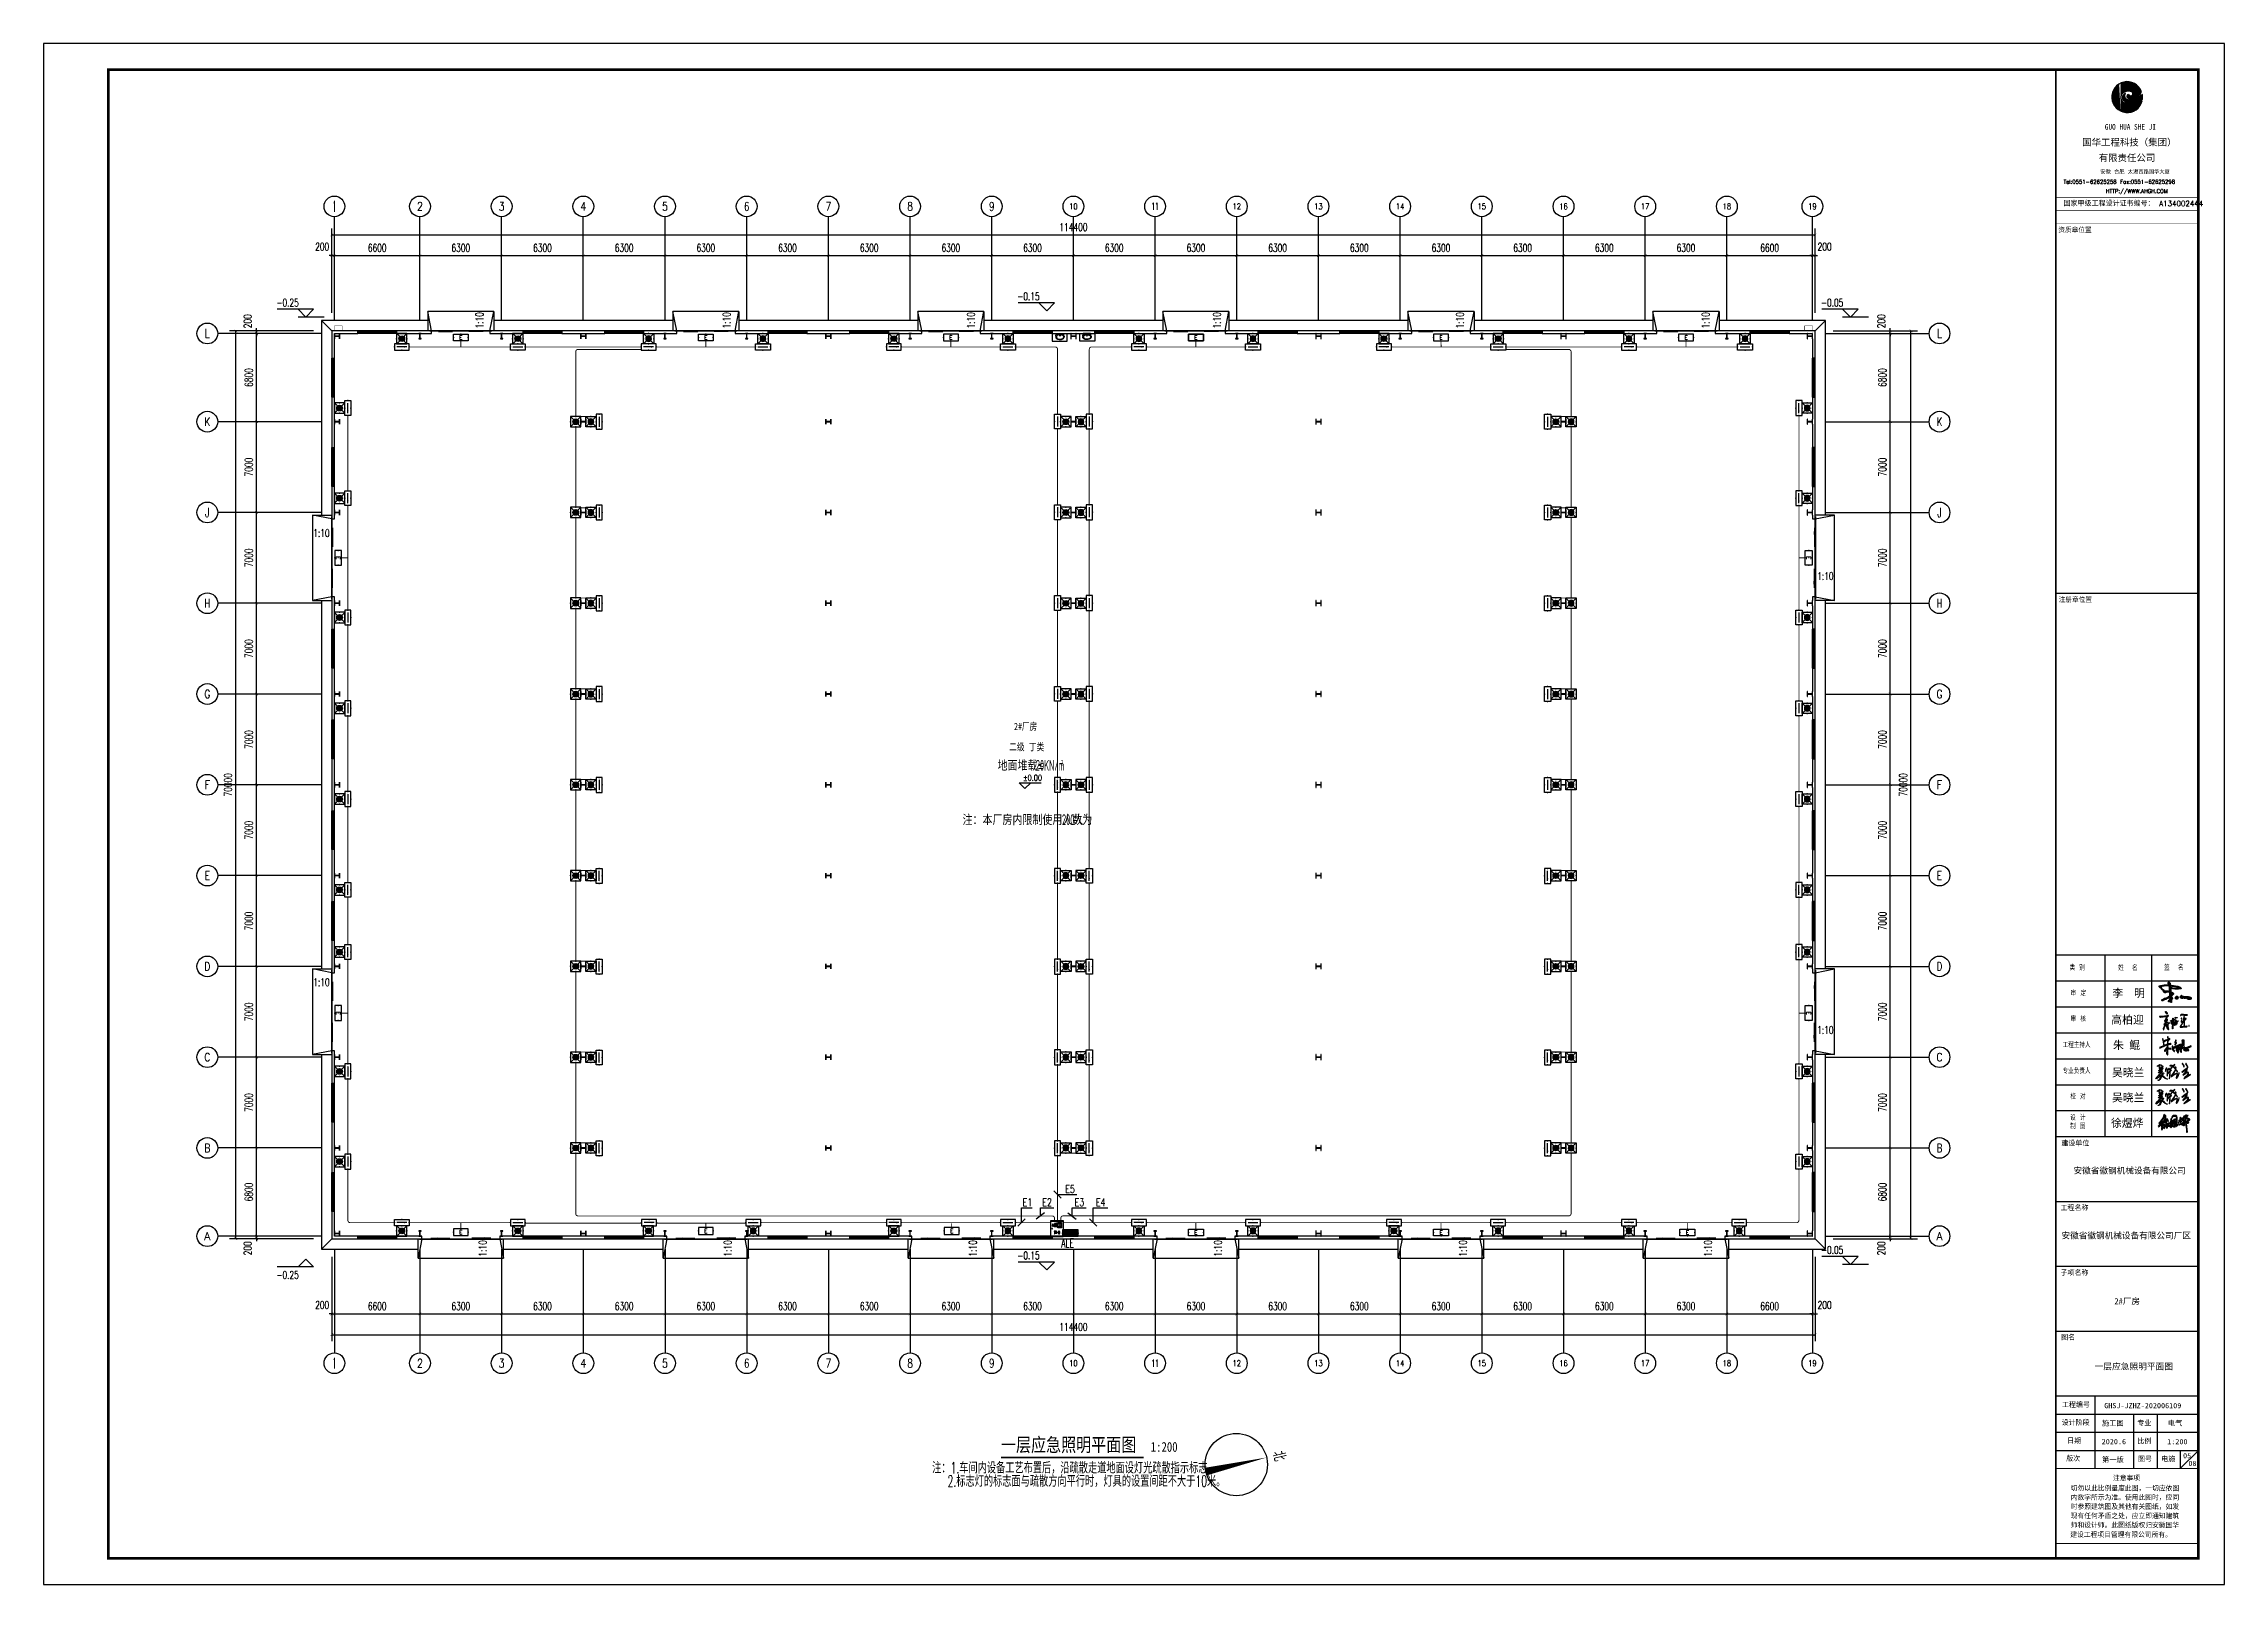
# Model space of a CAD drawing. Extents: x -417156 to 1571408, y 205758 to 1045562.
# Drawn here: x 1042275 to 1210475, y 867803 to 986603 of the extents above; entities that cross this region are included whole.
import ezdxf
from ezdxf.enums import TextEntityAlignment as Align

# ---------------------------------------------------------------- set-up
doc = ezdxf.new("R2010")
doc.units = 0
doc.header["$LTSCALE"] = 1000
doc.header["$MEASUREMENT"] = 0
doc.layers.get('0').update_dxf_attribs({"linetype": 'CONTINUOUS'})
doc.layers.get('DEFPOINTS').update_dxf_attribs({"linetype": 'CONTINUOUS'})
for name, color, linetype in [('1', 7, 'CONTINUOUS'), ('AXIS', 3, 'CONTINUOUS'), ('AXIS_TEXT', 7, 'CONTINUOUS'), ('COLUMN', 99, 'CONTINUOUS'), ('DIM-照明', 4, 'CONTINUOUS'), ('DIM_ELEV', 3, 'CONTINUOUS'), ('DIM_SYMB', 3, 'CONTINUOUS'), ('EQUIP-照明', 3, 'CONTINUOUS'), ('EQUIP-箱柜', 3, 'CONTINUOUS'), ('GROUND', 2, 'CONTINUOUS'), ('PP-PM-TK', 7, 'CONTINUOUS'), ('PUB_TEXT', 7, 'CONTINUOUS'), ('PUB_TITLE', 4, 'CONTINUOUS'), ('STAIR', 2, 'CONTINUOUS'), ('TEL_SYMB', 3, 'CONTINUOUS'), ('TEL_TEXT', 7, 'CONTINUOUS'), ('WALL', 9, 'CONTINUOUS'), ('WINDOW', 99, 'CONTINUOUS'), ('WIRE-照明', 1, 'CONTINUOUS'), ('签名', 255, 'CONTINUOUS')]:
    doc.layers.add(name, color=color, linetype=linetype)
doc.styles.add('-黑体', font='simhei.ttf', dxfattribs={"width": 0.8})
doc.styles.add('_TCH_AXIS', font='COMPLEX', dxfattribs={"bigfont": 'GBCBIG'})
doc.styles.add('_TCH_DIM', font='SIMPLEX', dxfattribs={"bigfont": 'GBCBIG'})
doc.styles.add('_TCH_LABEL', font='COMPLEX', dxfattribs={"bigfont": 'GBCBIG'})
doc.styles.add('_TEL_DIM', font='SIMPLEX', dxfattribs={"width": 0.8, "height": 3.5, "bigfont": 'HZTXT'})
doc.styles.add('COMPLEX', font='COMPLEX')
doc.styles.add('DIM_FONT', font='SIMPLEX', dxfattribs={"width": 0.7, "bigfont": 'GBCBIG'})
doc.styles.get("Standard").update_dxf_attribs({"font": 'gbenor.shx', "bigfont": 'gbcbig.shx'})
doc.styles.add('STY53', font='COMPLEX', dxfattribs={"width": 0.6, "bigfont": 'HZTXT'})
doc.styles.add('STYLE1', font='simhei.ttf', dxfattribs={"width": 0.8})
doc.styles.add('TQ', font='txt.shx', dxfattribs={"width": 0.8, "bigfont": 'hztxt.shx'})
doc.styles.add('图签黑体', font='simhei.ttf', dxfattribs={"width": 0.75})
doc.styles.add('新宋体', font='', dxfattribs={"width": 0.8})
doc.styles.get('新宋体').set_extended_font_data('NSimSun')
doc.dimstyles.new('DIMN200', dxfattribs={"dimscale": 2, "dimtxt": 300, "dimasz": 100, "dimexe": 250, "dimexo": 300, "dimgap": 150, "dimtad": 1, "dimdec": 0, "dimzin": 0, "dimtxsty": 'DIM_FONT', "dimblk": 'ARCHTICK', "dimcen": 0.09, "dimclrt": 7, "dimazin": 3, "dimtfac": 1, "dimtdec": 0, "dimtix": 1, "dimtmove": 0, "dimatfit": 3, "dimtolj": 1, "dimtzin": 0})

msp = doc.modelspace()

# ---------------------------------------------------------------- texts
at = {"layer": 'DIM-照明', "color": 7, "style": '_TEL_DIM', "width": 0.752941}
for s, p in [('E5', (1121069, 897989)), ('E1', (1117784, 896973)), ('E2', (1119297, 896973)), ('E3', (1121793, 896973)), ('E4', (1123427, 896973))]:
    msp.add_text(s, height=595, dxfattribs=at).set_placement(p)
at = {"layer": 'PUB_TEXT', "color": 2}
for s, height, style, p in [('国华工程科技（集团）', 520, '-黑体', (1199502, 978735)), ('有限责任公司', 520, '-黑体', (1200780, 977541)), ('Tel:0551-62625258 Fax:0551-62625298', 300, 'TQ', (1198070, 975805)), ('安徽', 300, 'TQ', (1200907, 976557)), ('合肥', 300, 'TQ', (1201965, 976557)), ('太湖西路国华大厦', 300, 'TQ', (1203023, 976557)), ('国家甲级工程设计证书编号： A134002444', 400, 'TQ', (1198070, 974072)), ('    HTTP://WWW.AHGH.COM', 300, 'TQ', (1200180, 975083)), ('资质章位置', 380, 'TQ', (1197670, 972030)), ('注册章位置', 380, 'TQ', (1197697, 943517)), ('建设单位', 400, 'TQ', (1197900, 901597)), ('工程名称', 400, 'TQ', (1197833, 896615)), ('子项名称', 400, 'TQ', (1197833, 891613)), ('图名', 400, 'TQ', (1197881, 886627)), ('工程编号', 400, 'TQ', (1197943, 881430)), ('设计阶段', 400, 'TQ', (1197916, 880058)), ('专业', 400, 'TQ', (1203764, 880024)), ('日期', 400, 'TQ', (1198352, 878658)), ('比例', 400, 'TQ', (1203764, 878624)), ('版次', 400, 'TQ', (1198273, 877285)), ('图号', 400, 'TQ', (1203809, 877239)), ('电施', 400, 'TQ', (1205601, 877237)), ('切勿以此比例量度此图，一切应依图', 387.2, 'TQ', (1198621, 874995)), ('内数字所示为准。使用此图时，应同', 387.2, 'TQ', (1198621, 874287)), ('注意事项', 387.2, 'TQ', (1201882, 875786)), ('现有任何矛盾之处，应立即通知建筑', 387.2, 'TQ', (1198621, 872867)), ('时参照建筑图及其他有关图纸，如发', 387.2, 'TQ', (1198621, 873577)), ('建设工程项目管理有限公司所有。', 387.2, 'TQ', (1198585, 871419)), ('师和设计师。此图纸版权归安徽国华', 387.2, 'TQ', (1198621, 872157))]:
    msp.add_text(s, height=height, dxfattribs=dict(at, style=style)).set_placement(p)
at = {"layer": 'PUB_TEXT', "color": 2, "style": 'STYLE1', "width": 0.8}
msp.add_text('GUO HUA SHE JI', height=432, dxfattribs=at).set_placement((1201250, 979969))
at = {"layer": 'PUB_TEXT', "style": '_TCH_DIM'}
msp.add_text('北', height=965, rotation=283.03, dxfattribs=at).set_placement((1137025, 877975))
at = {"layer": 'PUB_TEXT', "color": 2, "char_height": 400, "width": 3359.66, "attachment_point": 1, "style": 'TQ'}
for s, insert in [('类 别', (1198532, 915549)), ('姓  名', (1202281, 915534)), ('签  名', (1205825, 915551)), ('审 定', (1198619, 913589)), ('审 核', (1198616, 911606)), ('工程主持人', (1197993, 909590)), ('专业负责人', (1197991, 907583)), ('校 对', (1198589, 905614)), ('设 计 \\P制 图', (1198575, 903988))]:
    msp.add_mtext(s, dxfattribs=dict(at, insert=insert))
at = {"layer": 'PUB_TITLE', "color": 255, "style": '-黑体'}
for s, height, p in [('安徽省徽钢机械设备有限公司', 475.2, (1198843, 899471)), ('安徽省徽钢机械设备有限公司厂区', 475.2, (1197914, 894464)), ('2#厂房', 475.2, (1201994, 889399)), ('GHSJ-JZHZ-202006109', 400, (1201208, 881386)), ('施工图', 400, (1201028, 880038)), ('电气', 400, (1206114, 880038)), ('2020.6', 400, (1201013, 878609)), ('1:200', 400, (1206067, 878610)), ('第一版', 400, (1201036, 877225)), ('05', 400, (1207286, 877526)), ('08', 400, (1207700, 876933))]:
    msp.add_text(s, height=height, dxfattribs=at).set_placement(p)
at = {"layer": 'PUB_TITLE', "color": 6, "style": '-黑体'}
msp.add_text('一层应急照明平面图', height=480, dxfattribs=at).set_placement((1200464, 884368))
at = {"layer": 'TEL_TEXT', "color": 1, "style": '新宋体', "width": 0.8}
for s, height, p in [('一层应急照明平面图', 1063.3, (1116112, 878037)), ('1:200', 759.5, (1127670, 878025))]:
    msp.add_text(s, height=height, dxfattribs=at).set_placement(p)
at = {"layer": 'WIRE-照明', "color": 3, "linetype": 'CONTINUOUS', "style": 'STY53', "width": 0.6}
for s, height, p in [('ALE', 691.9, (1121254, 894127)), ('注：1.车间内设备工艺布置后，沿疏散走道地面设灯光疏散指示标志。', 875.47, (1121778, 876825)), ('2.标志灯的标志面与疏散方向平行时，灯具的设置间距不大于10米。', 875.47, (1122709, 875801))]:
    msp.add_text(s, height=height, dxfattribs=at).set_placement(p, align=Align.MIDDLE)
at = {"layer": '签名', "linetype": 'CONTINUOUS', "style": '-黑体'}
for s, p in [('李  明', (1201838, 913082)), ('高柏迎', (1201756, 911031)), ('朱 鲲', (1201887, 909082)), ('吴晓兰', (1201806, 906966)), ('吴晓兰', (1201806, 905032)), ('徐煜烨', (1201724, 903072))]:
    msp.add_text(s, height=612, dxfattribs=at).set_placement(p)

# ---------------------------------------------------------------- blocks, each defined once
blk = doc.blocks.new('_AXISO')
blk.add_circle((0, 0), 0.5)
at = {"layer": 'AXIS_TEXT', "style": 'COMPLEX', "width": 1.041667}
blk.add_attdef('A', text='', height=0.56, dxfattribs=at).set_placement((-0.25, -0.28), (0.25, -0.28), align=Align.FIT)
blk = doc.blocks.new('_ARCHTICK')
at = {"color": 0, "linetype": 'BYBLOCK', "const_width": 0.15}
blk.add_lwpolyline([(-0.5, -0.5), (0.5, 0.5)], dxfattribs=at)
blk = doc.blocks.new('*D59')
at = {"layer": 'AXIS', "color": 0}
for p, q in [((236509, 286158), (230009, 286158)), ((230509, 216158), (230509, 286158)), ((236509, 216158), (230009, 216158))]:
    blk.add_line(p, q, dxfattribs=at)
at = {"layer": 'DEFPOINTS', "color": 0}
for p in [(230509, 286158), (237109, 286158), (237109, 216158)]:
    blk.add_point(p, dxfattribs=at)
at = {"layer": 'AXIS', "color": 0, "xscale": 200, "yscale": 200, "zscale": 200}
for p, rotation in [((230509, 286158), 90), ((230509, 216158), 270)]:
    blk.add_blockref('_ARCHTICK', p, dxfattribs=dict(at, rotation=rotation))
at = {"layer": 'AXIS', "color": 7, "insert": (229909, 251158), "char_height": 600, "attachment_point": 5, "rotation": 90, "style": 'DIM_FONT'}
blk.add_mtext('\\A1;70000', dxfattribs=at)
blk = doc.blocks.new('*D60')
at = {"layer": 'AXIS', "color": 0}
for p, q in [((236509, 216358), (231609, 216358)), ((236509, 216158), (231609, 216158)), ((232109, 216358), (232109, 216558)), ((232109, 216158), (232109, 216358)), ((232109, 216158), (232109, 215958))]:
    blk.add_line(p, q, dxfattribs=at)
at = {"layer": 'DEFPOINTS', "color": 0}
for p in [(232109, 216358), (237109, 216358), (237109, 216158)]:
    blk.add_point(p, dxfattribs=at)
at = {"layer": 'AXIS', "color": 0, "xscale": 200, "yscale": 200, "zscale": 200}
for p, rotation in [((232109, 216358), 270), ((232109, 216158), 90)]:
    blk.add_blockref('_ARCHTICK', p, dxfattribs=dict(at, rotation=rotation))
at = {"layer": 'AXIS', "color": 7, "insert": (231419, 215418), "char_height": 600, "attachment_point": 5, "rotation": 90, "style": 'DIM_FONT'}
blk.add_mtext('\\A1;200', dxfattribs=at)
blk = doc.blocks.new('*D61')
at = {"layer": 'AXIS', "color": 0}
for p, q in [((236509, 223158), (231609, 223158)), ((232109, 216358), (232109, 223158)), ((236509, 216358), (231609, 216358))]:
    blk.add_line(p, q, dxfattribs=at)
at = {"layer": 'DEFPOINTS', "color": 0}
for p in [(232109, 223158), (237109, 223158), (237109, 216358)]:
    blk.add_point(p, dxfattribs=at)
at = {"layer": 'AXIS', "color": 0, "xscale": 200, "yscale": 200, "zscale": 200}
for p, rotation in [((232109, 223158), 90), ((232109, 216358), 270)]:
    blk.add_blockref('_ARCHTICK', p, dxfattribs=dict(at, rotation=rotation))
at = {"layer": 'AXIS', "color": 7, "insert": (231509, 219758), "char_height": 600, "attachment_point": 5, "rotation": 90, "style": 'DIM_FONT'}
blk.add_mtext('\\A1;6800', dxfattribs=at)
blk = doc.blocks.new('*D62')
at = {"layer": 'AXIS', "color": 0}
for p, q in [((236509, 230158), (231609, 230158)), ((232109, 223158), (232109, 230158)), ((236509, 223158), (231609, 223158))]:
    blk.add_line(p, q, dxfattribs=at)
at = {"layer": 'DEFPOINTS', "color": 0}
for p in [(232109, 230158), (237109, 230158), (237109, 223158)]:
    blk.add_point(p, dxfattribs=at)
at = {"layer": 'AXIS', "color": 0, "xscale": 200, "yscale": 200, "zscale": 200}
for p, rotation in [((232109, 230158), 90), ((232109, 223158), 270)]:
    blk.add_blockref('_ARCHTICK', p, dxfattribs=dict(at, rotation=rotation))
at = {"layer": 'AXIS', "color": 7, "insert": (231509, 226658), "char_height": 600, "attachment_point": 5, "rotation": 90, "style": 'DIM_FONT'}
blk.add_mtext('\\A1;7000', dxfattribs=at)
blk = doc.blocks.new('*D63')
at = {"layer": 'AXIS', "color": 0}
for p, q in [((236509, 237158), (231609, 237158)), ((232109, 230158), (232109, 237158)), ((236509, 230158), (231609, 230158))]:
    blk.add_line(p, q, dxfattribs=at)
at = {"layer": 'DEFPOINTS', "color": 0}
for p in [(232109, 237158), (237109, 237158), (237109, 230158)]:
    blk.add_point(p, dxfattribs=at)
at = {"layer": 'AXIS', "color": 0, "xscale": 200, "yscale": 200, "zscale": 200}
for p, rotation in [((232109, 237158), 90), ((232109, 230158), 270)]:
    blk.add_blockref('_ARCHTICK', p, dxfattribs=dict(at, rotation=rotation))
at = {"layer": 'AXIS', "color": 7, "insert": (231509, 233658), "char_height": 600, "attachment_point": 5, "rotation": 90, "style": 'DIM_FONT'}
blk.add_mtext('\\A1;7000', dxfattribs=at)
blk = doc.blocks.new('*D64')
at = {"layer": 'AXIS', "color": 0}
for p, q in [((236509, 244158), (231609, 244158)), ((232109, 237158), (232109, 244158)), ((236509, 237158), (231609, 237158))]:
    blk.add_line(p, q, dxfattribs=at)
at = {"layer": 'DEFPOINTS', "color": 0}
for p in [(232109, 244158), (237109, 244158), (237109, 237158)]:
    blk.add_point(p, dxfattribs=at)
at = {"layer": 'AXIS', "color": 0, "xscale": 200, "yscale": 200, "zscale": 200}
for p, rotation in [((232109, 244158), 90), ((232109, 237158), 270)]:
    blk.add_blockref('_ARCHTICK', p, dxfattribs=dict(at, rotation=rotation))
at = {"layer": 'AXIS', "color": 7, "insert": (231509, 240658), "char_height": 600, "attachment_point": 5, "rotation": 90, "style": 'DIM_FONT'}
blk.add_mtext('\\A1;7000', dxfattribs=at)
blk = doc.blocks.new('*D65')
at = {"layer": 'AXIS', "color": 0}
for p, q in [((236509, 251158), (231609, 251158)), ((232109, 244158), (232109, 251158)), ((236509, 244158), (231609, 244158))]:
    blk.add_line(p, q, dxfattribs=at)
at = {"layer": 'DEFPOINTS', "color": 0}
for p in [(232109, 251158), (237109, 251158), (237109, 244158)]:
    blk.add_point(p, dxfattribs=at)
at = {"layer": 'AXIS', "color": 0, "xscale": 200, "yscale": 200, "zscale": 200}
for p, rotation in [((232109, 251158), 90), ((232109, 244158), 270)]:
    blk.add_blockref('_ARCHTICK', p, dxfattribs=dict(at, rotation=rotation))
at = {"layer": 'AXIS', "color": 7, "insert": (231509, 247658), "char_height": 600, "attachment_point": 5, "rotation": 90, "style": 'DIM_FONT'}
blk.add_mtext('\\A1;7000', dxfattribs=at)
blk = doc.blocks.new('*D66')
at = {"layer": 'AXIS', "color": 0}
for p, q in [((236509, 258158), (231609, 258158)), ((232109, 251158), (232109, 258158)), ((236509, 251158), (231609, 251158))]:
    blk.add_line(p, q, dxfattribs=at)
at = {"layer": 'DEFPOINTS', "color": 0}
for p in [(232109, 258158), (237109, 258158), (237109, 251158)]:
    blk.add_point(p, dxfattribs=at)
at = {"layer": 'AXIS', "color": 0, "xscale": 200, "yscale": 200, "zscale": 200}
for p, rotation in [((232109, 258158), 90), ((232109, 251158), 270)]:
    blk.add_blockref('_ARCHTICK', p, dxfattribs=dict(at, rotation=rotation))
at = {"layer": 'AXIS', "color": 7, "insert": (231509, 254658), "char_height": 600, "attachment_point": 5, "rotation": 90, "style": 'DIM_FONT'}
blk.add_mtext('\\A1;7000', dxfattribs=at)
blk = doc.blocks.new('*D67')
at = {"layer": 'AXIS', "color": 0}
for p, q in [((236509, 265158), (231609, 265158)), ((232109, 258158), (232109, 265158)), ((236509, 258158), (231609, 258158))]:
    blk.add_line(p, q, dxfattribs=at)
at = {"layer": 'DEFPOINTS', "color": 0}
for p in [(232109, 265158), (237109, 265158), (237109, 258158)]:
    blk.add_point(p, dxfattribs=at)
at = {"layer": 'AXIS', "color": 0, "xscale": 200, "yscale": 200, "zscale": 200}
for p, rotation in [((232109, 265158), 90), ((232109, 258158), 270)]:
    blk.add_blockref('_ARCHTICK', p, dxfattribs=dict(at, rotation=rotation))
at = {"layer": 'AXIS', "color": 7, "insert": (231509, 261658), "char_height": 600, "attachment_point": 5, "rotation": 90, "style": 'DIM_FONT'}
blk.add_mtext('\\A1;7000', dxfattribs=at)
blk = doc.blocks.new('*D68')
at = {"layer": 'AXIS', "color": 0}
for p, q in [((236509, 272158), (231609, 272158)), ((232109, 265158), (232109, 272158)), ((236509, 265158), (231609, 265158))]:
    blk.add_line(p, q, dxfattribs=at)
at = {"layer": 'DEFPOINTS', "color": 0}
for p in [(232109, 272158), (237109, 272158), (237109, 265158)]:
    blk.add_point(p, dxfattribs=at)
at = {"layer": 'AXIS', "color": 0, "xscale": 200, "yscale": 200, "zscale": 200}
for p, rotation in [((232109, 272158), 90), ((232109, 265158), 270)]:
    blk.add_blockref('_ARCHTICK', p, dxfattribs=dict(at, rotation=rotation))
at = {"layer": 'AXIS', "color": 7, "insert": (231509, 268658), "char_height": 600, "attachment_point": 5, "rotation": 90, "style": 'DIM_FONT'}
blk.add_mtext('\\A1;7000', dxfattribs=at)
blk = doc.blocks.new('*D69')
at = {"layer": 'AXIS', "color": 0}
for p, q in [((236509, 279158), (231609, 279158)), ((232109, 272158), (232109, 279158)), ((236509, 272158), (231609, 272158))]:
    blk.add_line(p, q, dxfattribs=at)
at = {"layer": 'DEFPOINTS', "color": 0}
for p in [(232109, 279158), (237109, 279158), (237109, 272158)]:
    blk.add_point(p, dxfattribs=at)
at = {"layer": 'AXIS', "color": 0, "xscale": 200, "yscale": 200, "zscale": 200}
for p, rotation in [((232109, 279158), 90), ((232109, 272158), 270)]:
    blk.add_blockref('_ARCHTICK', p, dxfattribs=dict(at, rotation=rotation))
at = {"layer": 'AXIS', "color": 7, "insert": (231509, 275658), "char_height": 600, "attachment_point": 5, "rotation": 90, "style": 'DIM_FONT'}
blk.add_mtext('\\A1;7000', dxfattribs=at)
blk = doc.blocks.new('*D70')
at = {"layer": 'AXIS', "color": 0}
for p, q in [((236509, 285958), (231609, 285958)), ((232109, 279158), (232109, 285958)), ((236509, 279158), (231609, 279158))]:
    blk.add_line(p, q, dxfattribs=at)
at = {"layer": 'DEFPOINTS', "color": 0}
for p in [(232109, 285958), (237109, 285958), (237109, 279158)]:
    blk.add_point(p, dxfattribs=at)
at = {"layer": 'AXIS', "color": 0, "xscale": 200, "yscale": 200, "zscale": 200}
for p, rotation in [((232109, 285958), 90), ((232109, 279158), 270)]:
    blk.add_blockref('_ARCHTICK', p, dxfattribs=dict(at, rotation=rotation))
at = {"layer": 'AXIS', "color": 7, "insert": (231509, 282558), "char_height": 600, "attachment_point": 5, "rotation": 90, "style": 'DIM_FONT'}
blk.add_mtext('\\A1;6800', dxfattribs=at)
blk = doc.blocks.new('*D71')
at = {"layer": 'AXIS', "color": 0}
for p, q in [((236509, 286158), (231609, 286158)), ((236509, 285958), (231609, 285958)), ((232109, 286158), (232109, 286358)), ((232109, 285958), (232109, 286158)), ((232109, 285958), (232109, 285758))]:
    blk.add_line(p, q, dxfattribs=at)
at = {"layer": 'DEFPOINTS', "color": 0}
for p in [(232109, 286158), (237109, 286158), (237109, 285958)]:
    blk.add_point(p, dxfattribs=at)
at = {"layer": 'AXIS', "color": 0, "xscale": 200, "yscale": 200, "zscale": 200}
for p, rotation in [((232109, 286158), 270), ((232109, 285958), 90)]:
    blk.add_blockref('_ARCHTICK', p, dxfattribs=dict(at, rotation=rotation))
at = {"layer": 'AXIS', "color": 7, "insert": (231419, 286898), "char_height": 600, "attachment_point": 5, "rotation": 90, "style": 'DIM_FONT'}
blk.add_mtext('\\A1;200', dxfattribs=at)
blk = doc.blocks.new('*D72')
at = {"layer": 'AXIS', "color": 0}
for p, q in [((353709, 286158), (360209, 286158)), ((359709, 216158), (359709, 286158)), ((353709, 216158), (360209, 216158))]:
    blk.add_line(p, q, dxfattribs=at)
at = {"layer": 'DEFPOINTS', "color": 0}
for p in [(353109, 286158), (359709, 286158), (353109, 216158)]:
    blk.add_point(p, dxfattribs=at)
at = {"layer": 'AXIS', "color": 0, "xscale": 200, "yscale": 200, "zscale": 200}
for p, rotation in [((359709, 286158), 90), ((359709, 216158), 270)]:
    blk.add_blockref('_ARCHTICK', p, dxfattribs=dict(at, rotation=rotation))
at = {"layer": 'AXIS', "color": 7, "insert": (359109, 251158), "char_height": 600, "attachment_point": 5, "rotation": 90, "style": 'DIM_FONT'}
blk.add_mtext('\\A1;70000', dxfattribs=at)
blk = doc.blocks.new('*D73')
at = {"layer": 'AXIS', "color": 0}
for p, q in [((353709, 216358), (358609, 216358)), ((353709, 216158), (358609, 216158)), ((358109, 216358), (358109, 216558)), ((358109, 216158), (358109, 216358)), ((358109, 216158), (358109, 215958))]:
    blk.add_line(p, q, dxfattribs=at)
at = {"layer": 'DEFPOINTS', "color": 0}
for p in [(353109, 216358), (353109, 216158), (358109, 216358)]:
    blk.add_point(p, dxfattribs=at)
at = {"layer": 'AXIS', "color": 0, "xscale": 200, "yscale": 200, "zscale": 200}
for p, rotation in [((358109, 216358), 270), ((358109, 216158), 90)]:
    blk.add_blockref('_ARCHTICK', p, dxfattribs=dict(at, rotation=rotation))
at = {"layer": 'AXIS', "color": 7, "insert": (357419, 215418), "char_height": 600, "attachment_point": 5, "rotation": 90, "style": 'DIM_FONT'}
blk.add_mtext('\\A1;200', dxfattribs=at)
blk = doc.blocks.new('*D74')
at = {"layer": 'AXIS', "color": 0}
for p, q in [((353709, 223158), (358609, 223158)), ((358109, 216358), (358109, 223158)), ((353709, 216358), (358609, 216358))]:
    blk.add_line(p, q, dxfattribs=at)
at = {"layer": 'DEFPOINTS', "color": 0}
for p in [(353109, 223158), (358109, 223158), (353109, 216358)]:
    blk.add_point(p, dxfattribs=at)
at = {"layer": 'AXIS', "color": 0, "xscale": 200, "yscale": 200, "zscale": 200}
for p, rotation in [((358109, 223158), 90), ((358109, 216358), 270)]:
    blk.add_blockref('_ARCHTICK', p, dxfattribs=dict(at, rotation=rotation))
at = {"layer": 'AXIS', "color": 7, "insert": (357509, 219758), "char_height": 600, "attachment_point": 5, "rotation": 90, "style": 'DIM_FONT'}
blk.add_mtext('\\A1;6800', dxfattribs=at)
blk = doc.blocks.new('*D75')
at = {"layer": 'AXIS', "color": 0}
for p, q in [((353709, 230158), (358609, 230158)), ((358109, 223158), (358109, 230158)), ((353709, 223158), (358609, 223158))]:
    blk.add_line(p, q, dxfattribs=at)
at = {"layer": 'DEFPOINTS', "color": 0}
for p in [(353109, 230158), (358109, 230158), (353109, 223158)]:
    blk.add_point(p, dxfattribs=at)
at = {"layer": 'AXIS', "color": 0, "xscale": 200, "yscale": 200, "zscale": 200}
for p, rotation in [((358109, 230158), 90), ((358109, 223158), 270)]:
    blk.add_blockref('_ARCHTICK', p, dxfattribs=dict(at, rotation=rotation))
at = {"layer": 'AXIS', "color": 7, "insert": (357509, 226658), "char_height": 600, "attachment_point": 5, "rotation": 90, "style": 'DIM_FONT'}
blk.add_mtext('\\A1;7000', dxfattribs=at)
blk = doc.blocks.new('*D76')
at = {"layer": 'AXIS', "color": 0}
for p, q in [((353709, 237158), (358609, 237158)), ((358109, 230158), (358109, 237158)), ((353709, 230158), (358609, 230158))]:
    blk.add_line(p, q, dxfattribs=at)
at = {"layer": 'DEFPOINTS', "color": 0}
for p in [(353109, 237158), (358109, 237158), (353109, 230158)]:
    blk.add_point(p, dxfattribs=at)
at = {"layer": 'AXIS', "color": 0, "xscale": 200, "yscale": 200, "zscale": 200}
for p, rotation in [((358109, 237158), 90), ((358109, 230158), 270)]:
    blk.add_blockref('_ARCHTICK', p, dxfattribs=dict(at, rotation=rotation))
at = {"layer": 'AXIS', "color": 7, "insert": (357509, 233658), "char_height": 600, "attachment_point": 5, "rotation": 90, "style": 'DIM_FONT'}
blk.add_mtext('\\A1;7000', dxfattribs=at)
blk = doc.blocks.new('*D77')
at = {"layer": 'AXIS', "color": 0}
for p, q in [((353709, 244158), (358609, 244158)), ((358109, 237158), (358109, 244158)), ((353709, 237158), (358609, 237158))]:
    blk.add_line(p, q, dxfattribs=at)
at = {"layer": 'DEFPOINTS', "color": 0}
for p in [(353109, 244158), (358109, 244158), (353109, 237158)]:
    blk.add_point(p, dxfattribs=at)
at = {"layer": 'AXIS', "color": 0, "xscale": 200, "yscale": 200, "zscale": 200}
for p, rotation in [((358109, 244158), 90), ((358109, 237158), 270)]:
    blk.add_blockref('_ARCHTICK', p, dxfattribs=dict(at, rotation=rotation))
at = {"layer": 'AXIS', "color": 7, "insert": (357509, 240658), "char_height": 600, "attachment_point": 5, "rotation": 90, "style": 'DIM_FONT'}
blk.add_mtext('\\A1;7000', dxfattribs=at)
blk = doc.blocks.new('*D78')
at = {"layer": 'AXIS', "color": 0}
for p, q in [((353709, 251158), (358609, 251158)), ((358109, 244158), (358109, 251158)), ((353709, 244158), (358609, 244158))]:
    blk.add_line(p, q, dxfattribs=at)
at = {"layer": 'DEFPOINTS', "color": 0}
for p in [(353109, 251158), (358109, 251158), (353109, 244158)]:
    blk.add_point(p, dxfattribs=at)
at = {"layer": 'AXIS', "color": 0, "xscale": 200, "yscale": 200, "zscale": 200}
for p, rotation in [((358109, 251158), 90), ((358109, 244158), 270)]:
    blk.add_blockref('_ARCHTICK', p, dxfattribs=dict(at, rotation=rotation))
at = {"layer": 'AXIS', "color": 7, "insert": (357509, 247658), "char_height": 600, "attachment_point": 5, "rotation": 90, "style": 'DIM_FONT'}
blk.add_mtext('\\A1;7000', dxfattribs=at)
blk = doc.blocks.new('*D79')
at = {"layer": 'AXIS', "color": 0}
for p, q in [((353709, 258158), (358609, 258158)), ((358109, 251158), (358109, 258158)), ((353709, 251158), (358609, 251158))]:
    blk.add_line(p, q, dxfattribs=at)
at = {"layer": 'DEFPOINTS', "color": 0}
for p in [(353109, 258158), (358109, 258158), (353109, 251158)]:
    blk.add_point(p, dxfattribs=at)
at = {"layer": 'AXIS', "color": 0, "xscale": 200, "yscale": 200, "zscale": 200}
for p, rotation in [((358109, 258158), 90), ((358109, 251158), 270)]:
    blk.add_blockref('_ARCHTICK', p, dxfattribs=dict(at, rotation=rotation))
at = {"layer": 'AXIS', "color": 7, "insert": (357509, 254658), "char_height": 600, "attachment_point": 5, "rotation": 90, "style": 'DIM_FONT'}
blk.add_mtext('\\A1;7000', dxfattribs=at)
blk = doc.blocks.new('*D80')
at = {"layer": 'AXIS', "color": 0}
for p, q in [((353709, 265158), (358609, 265158)), ((358109, 258158), (358109, 265158)), ((353709, 258158), (358609, 258158))]:
    blk.add_line(p, q, dxfattribs=at)
at = {"layer": 'DEFPOINTS', "color": 0}
for p in [(353109, 265158), (358109, 265158), (353109, 258158)]:
    blk.add_point(p, dxfattribs=at)
at = {"layer": 'AXIS', "color": 0, "xscale": 200, "yscale": 200, "zscale": 200}
for p, rotation in [((358109, 265158), 90), ((358109, 258158), 270)]:
    blk.add_blockref('_ARCHTICK', p, dxfattribs=dict(at, rotation=rotation))
at = {"layer": 'AXIS', "color": 7, "insert": (357509, 261658), "char_height": 600, "attachment_point": 5, "rotation": 90, "style": 'DIM_FONT'}
blk.add_mtext('\\A1;7000', dxfattribs=at)
blk = doc.blocks.new('*D81')
at = {"layer": 'AXIS', "color": 0}
for p, q in [((353709, 272158), (358609, 272158)), ((358109, 265158), (358109, 272158)), ((353709, 265158), (358609, 265158))]:
    blk.add_line(p, q, dxfattribs=at)
at = {"layer": 'DEFPOINTS', "color": 0}
for p in [(353109, 272158), (358109, 272158), (353109, 265158)]:
    blk.add_point(p, dxfattribs=at)
at = {"layer": 'AXIS', "color": 0, "xscale": 200, "yscale": 200, "zscale": 200}
for p, rotation in [((358109, 272158), 90), ((358109, 265158), 270)]:
    blk.add_blockref('_ARCHTICK', p, dxfattribs=dict(at, rotation=rotation))
at = {"layer": 'AXIS', "color": 7, "insert": (357509, 268658), "char_height": 600, "attachment_point": 5, "rotation": 90, "style": 'DIM_FONT'}
blk.add_mtext('\\A1;7000', dxfattribs=at)
blk = doc.blocks.new('*D82')
at = {"layer": 'AXIS', "color": 0}
for p, q in [((353709, 279158), (358609, 279158)), ((358109, 272158), (358109, 279158)), ((353709, 272158), (358609, 272158))]:
    blk.add_line(p, q, dxfattribs=at)
at = {"layer": 'DEFPOINTS', "color": 0}
for p in [(353109, 279158), (358109, 279158), (353109, 272158)]:
    blk.add_point(p, dxfattribs=at)
at = {"layer": 'AXIS', "color": 0, "xscale": 200, "yscale": 200, "zscale": 200}
for p, rotation in [((358109, 279158), 90), ((358109, 272158), 270)]:
    blk.add_blockref('_ARCHTICK', p, dxfattribs=dict(at, rotation=rotation))
at = {"layer": 'AXIS', "color": 7, "insert": (357509, 275658), "char_height": 600, "attachment_point": 5, "rotation": 90, "style": 'DIM_FONT'}
blk.add_mtext('\\A1;7000', dxfattribs=at)
blk = doc.blocks.new('*D83')
at = {"layer": 'AXIS', "color": 0}
for p, q in [((353709, 285958), (358609, 285958)), ((358109, 279158), (358109, 285958)), ((353709, 279158), (358609, 279158))]:
    blk.add_line(p, q, dxfattribs=at)
at = {"layer": 'DEFPOINTS', "color": 0}
for p in [(353109, 285958), (358109, 285958), (353109, 279158)]:
    blk.add_point(p, dxfattribs=at)
at = {"layer": 'AXIS', "color": 0, "xscale": 200, "yscale": 200, "zscale": 200}
for p, rotation in [((358109, 285958), 90), ((358109, 279158), 270)]:
    blk.add_blockref('_ARCHTICK', p, dxfattribs=dict(at, rotation=rotation))
at = {"layer": 'AXIS', "color": 7, "insert": (357509, 282558), "char_height": 600, "attachment_point": 5, "rotation": 90, "style": 'DIM_FONT'}
blk.add_mtext('\\A1;6800', dxfattribs=at)
blk = doc.blocks.new('*D84')
at = {"layer": 'AXIS', "color": 0}
for p, q in [((353709, 286158), (358609, 286158)), ((353709, 285958), (358609, 285958)), ((358109, 286158), (358109, 286358)), ((358109, 285958), (358109, 286158)), ((358109, 285958), (358109, 285758))]:
    blk.add_line(p, q, dxfattribs=at)
at = {"layer": 'DEFPOINTS', "color": 0}
for p in [(353109, 286158), (353109, 285958), (358109, 286158)]:
    blk.add_point(p, dxfattribs=at)
at = {"layer": 'AXIS', "color": 0, "xscale": 200, "yscale": 200, "zscale": 200}
for p, rotation in [((358109, 286158), 270), ((358109, 285958), 90)]:
    blk.add_blockref('_ARCHTICK', p, dxfattribs=dict(at, rotation=rotation))
at = {"layer": 'AXIS', "color": 7, "insert": (357419, 286898), "char_height": 600, "attachment_point": 5, "rotation": 90, "style": 'DIM_FONT'}
blk.add_mtext('\\A1;200', dxfattribs=at)
blk = doc.blocks.new('$WINLIB2D$00000001')
for p, q in [((-0.5, 0.5), (0.5, 0.5)), ((-0.5, 0.5), (-0.5, -0.5)), ((0.5, 0.167), (-0.5, 0.167)), ((0.5, -0.5), (0.5, 0.5)), ((0.5, -0.167), (-0.5, -0.167)), ((-0.5, -0.5), (0.5, -0.5))]:
    blk.add_line(p, q)
blk = doc.blocks.new('$DORLIB2D$00000130')
at = {"color": 0, "linetype": 'CONTINUOUS'}
for p, q in [((-0.533, 0.66), (-0.533, 0.513)), ((0, 0.66), (-0.533, 0.66)), ((0, 0.513), (0, 0.66)), ((0.533, 0.66), (0, 0.66)), ((0.533, 0.66), (0.533, 0.513)), ((0, 0.513), (-0.533, 0.513)), ((0.533, 0.513), (0, 0.513)), ((-0.385, 0.269), (-0.14, 0.269)), ((-0.385, 0.269), (-0.3, 0.214)), ((-0.3, 0.214), (-0.3, 0.269)), ((0.385, 0.269), (0.14, 0.269)), ((0.3, 0.214), (0.3, 0.269)), ((0.385, 0.269), (0.3, 0.214))]:
    blk.add_line(p, q, dxfattribs=at)
blk = doc.blocks.new('*D85')
at = {"layer": 'AXIS', "color": 0}
for p, q in [((237909, 214758), (237909, 208258)), ((352309, 214758), (352309, 208258)), ((237909, 208758), (352309, 208758))]:
    blk.add_line(p, q, dxfattribs=at)
at = {"layer": 'DEFPOINTS', "color": 0}
for p in [(237909, 215358), (352309, 215358), (352309, 208758)]:
    blk.add_point(p, dxfattribs=at)
at = {"layer": 'AXIS', "color": 0, "xscale": 200, "yscale": 200, "zscale": 200, "rotation": 180}
blk.add_blockref('_ARCHTICK', (237909, 208758), dxfattribs=at)
at = {"layer": 'AXIS', "color": 0, "xscale": 200, "yscale": 200, "zscale": 200}
blk.add_blockref('_ARCHTICK', (352309, 208758), dxfattribs=at)
at = {"layer": 'AXIS', "color": 7, "insert": (295109, 209358), "char_height": 600, "attachment_point": 5, "style": 'DIM_FONT'}
blk.add_mtext('\\A1;114400', dxfattribs=at)
blk = doc.blocks.new('*D86')
at = {"layer": 'AXIS', "color": 0}
for p, q in [((237909, 214758), (237909, 209858)), ((238109, 214758), (238109, 209858)), ((237909, 210358), (237709, 210358)), ((237909, 210358), (238109, 210358)), ((238109, 210358), (238309, 210358))]:
    blk.add_line(p, q, dxfattribs=at)
at = {"layer": 'DEFPOINTS', "color": 0}
for p in [(237909, 215358), (238109, 215358), (238109, 210358)]:
    blk.add_point(p, dxfattribs=at)
at = {"layer": 'AXIS', "color": 0, "xscale": 200, "yscale": 200, "zscale": 200}
blk.add_blockref('_ARCHTICK', (237909, 210358), dxfattribs=at)
at = {"layer": 'AXIS', "color": 0, "xscale": 200, "yscale": 200, "zscale": 200, "rotation": 180}
blk.add_blockref('_ARCHTICK', (238109, 210358), dxfattribs=at)
at = {"layer": 'AXIS', "color": 7, "insert": (237169, 211048), "char_height": 600, "attachment_point": 5, "style": 'DIM_FONT'}
blk.add_mtext('\\A1;200', dxfattribs=at)
blk = doc.blocks.new('*D87')
at = {"layer": 'AXIS', "color": 0}
for p, q in [((238109, 214758), (238109, 209858)), ((244709, 214758), (244709, 209858)), ((238109, 210358), (244709, 210358))]:
    blk.add_line(p, q, dxfattribs=at)
at = {"layer": 'DEFPOINTS', "color": 0}
for p in [(238109, 215358), (244709, 215358), (244709, 210358)]:
    blk.add_point(p, dxfattribs=at)
at = {"layer": 'AXIS', "color": 0, "xscale": 200, "yscale": 200, "zscale": 200, "rotation": 180}
blk.add_blockref('_ARCHTICK', (238109, 210358), dxfattribs=at)
at = {"layer": 'AXIS', "color": 0, "xscale": 200, "yscale": 200, "zscale": 200}
blk.add_blockref('_ARCHTICK', (244709, 210358), dxfattribs=at)
at = {"layer": 'AXIS', "color": 7, "insert": (241409, 210958), "char_height": 600, "attachment_point": 5, "style": 'DIM_FONT'}
blk.add_mtext('\\A1;6600', dxfattribs=at)
blk = doc.blocks.new('*D88')
at = {"layer": 'AXIS', "color": 0}
for p, q in [((244709, 214758), (244709, 209858)), ((251009, 214758), (251009, 209858)), ((244709, 210358), (251009, 210358))]:
    blk.add_line(p, q, dxfattribs=at)
at = {"layer": 'DEFPOINTS', "color": 0}
for p in [(244709, 215358), (251009, 215358), (251009, 210358)]:
    blk.add_point(p, dxfattribs=at)
at = {"layer": 'AXIS', "color": 0, "xscale": 200, "yscale": 200, "zscale": 200, "rotation": 180}
blk.add_blockref('_ARCHTICK', (244709, 210358), dxfattribs=at)
at = {"layer": 'AXIS', "color": 0, "xscale": 200, "yscale": 200, "zscale": 200}
blk.add_blockref('_ARCHTICK', (251009, 210358), dxfattribs=at)
at = {"layer": 'AXIS', "color": 7, "insert": (247859, 210958), "char_height": 600, "attachment_point": 5, "style": 'DIM_FONT'}
blk.add_mtext('\\A1;6300', dxfattribs=at)
blk = doc.blocks.new('*D89')
at = {"layer": 'AXIS', "color": 0}
for p, q in [((251009, 214758), (251009, 209858)), ((257309, 214758), (257309, 209858)), ((251009, 210358), (257309, 210358))]:
    blk.add_line(p, q, dxfattribs=at)
at = {"layer": 'DEFPOINTS', "color": 0}
for p in [(251009, 215358), (257309, 215358), (257309, 210358)]:
    blk.add_point(p, dxfattribs=at)
at = {"layer": 'AXIS', "color": 0, "xscale": 200, "yscale": 200, "zscale": 200, "rotation": 180}
blk.add_blockref('_ARCHTICK', (251009, 210358), dxfattribs=at)
at = {"layer": 'AXIS', "color": 0, "xscale": 200, "yscale": 200, "zscale": 200}
blk.add_blockref('_ARCHTICK', (257309, 210358), dxfattribs=at)
at = {"layer": 'AXIS', "color": 7, "insert": (254159, 210958), "char_height": 600, "attachment_point": 5, "style": 'DIM_FONT'}
blk.add_mtext('\\A1;6300', dxfattribs=at)
blk = doc.blocks.new('*D90')
at = {"layer": 'AXIS', "color": 0}
for p, q in [((257309, 214758), (257309, 209858)), ((263609, 214758), (263609, 209858)), ((257309, 210358), (263609, 210358))]:
    blk.add_line(p, q, dxfattribs=at)
at = {"layer": 'DEFPOINTS', "color": 0}
for p in [(257309, 215358), (263609, 215358), (263609, 210358)]:
    blk.add_point(p, dxfattribs=at)
at = {"layer": 'AXIS', "color": 0, "xscale": 200, "yscale": 200, "zscale": 200, "rotation": 180}
blk.add_blockref('_ARCHTICK', (257309, 210358), dxfattribs=at)
at = {"layer": 'AXIS', "color": 0, "xscale": 200, "yscale": 200, "zscale": 200}
blk.add_blockref('_ARCHTICK', (263609, 210358), dxfattribs=at)
at = {"layer": 'AXIS', "color": 7, "insert": (260459, 210958), "char_height": 600, "attachment_point": 5, "style": 'DIM_FONT'}
blk.add_mtext('\\A1;6300', dxfattribs=at)
blk = doc.blocks.new('*D91')
at = {"layer": 'AXIS', "color": 0}
for p, q in [((263609, 214758), (263609, 209858)), ((269909, 214758), (269909, 209858)), ((263609, 210358), (269909, 210358))]:
    blk.add_line(p, q, dxfattribs=at)
at = {"layer": 'DEFPOINTS', "color": 0}
for p in [(263609, 215358), (269909, 215358), (269909, 210358)]:
    blk.add_point(p, dxfattribs=at)
at = {"layer": 'AXIS', "color": 0, "xscale": 200, "yscale": 200, "zscale": 200, "rotation": 180}
blk.add_blockref('_ARCHTICK', (263609, 210358), dxfattribs=at)
at = {"layer": 'AXIS', "color": 0, "xscale": 200, "yscale": 200, "zscale": 200}
blk.add_blockref('_ARCHTICK', (269909, 210358), dxfattribs=at)
at = {"layer": 'AXIS', "color": 7, "insert": (266759, 210958), "char_height": 600, "attachment_point": 5, "style": 'DIM_FONT'}
blk.add_mtext('\\A1;6300', dxfattribs=at)
blk = doc.blocks.new('*D92')
at = {"layer": 'AXIS', "color": 0}
for p, q in [((269909, 214758), (269909, 209858)), ((276209, 214758), (276209, 209858)), ((269909, 210358), (276209, 210358))]:
    blk.add_line(p, q, dxfattribs=at)
at = {"layer": 'DEFPOINTS', "color": 0}
for p in [(269909, 215358), (276209, 215358), (276209, 210358)]:
    blk.add_point(p, dxfattribs=at)
at = {"layer": 'AXIS', "color": 0, "xscale": 200, "yscale": 200, "zscale": 200, "rotation": 180}
blk.add_blockref('_ARCHTICK', (269909, 210358), dxfattribs=at)
at = {"layer": 'AXIS', "color": 0, "xscale": 200, "yscale": 200, "zscale": 200}
blk.add_blockref('_ARCHTICK', (276209, 210358), dxfattribs=at)
at = {"layer": 'AXIS', "color": 7, "insert": (273059, 210958), "char_height": 600, "attachment_point": 5, "style": 'DIM_FONT'}
blk.add_mtext('\\A1;6300', dxfattribs=at)
blk = doc.blocks.new('*D93')
at = {"layer": 'AXIS', "color": 0}
for p, q in [((276209, 214758), (276209, 209858)), ((282509, 214758), (282509, 209858)), ((276209, 210358), (282509, 210358))]:
    blk.add_line(p, q, dxfattribs=at)
at = {"layer": 'DEFPOINTS', "color": 0}
for p in [(276209, 215358), (282509, 215358), (282509, 210358)]:
    blk.add_point(p, dxfattribs=at)
at = {"layer": 'AXIS', "color": 0, "xscale": 200, "yscale": 200, "zscale": 200, "rotation": 180}
blk.add_blockref('_ARCHTICK', (276209, 210358), dxfattribs=at)
at = {"layer": 'AXIS', "color": 0, "xscale": 200, "yscale": 200, "zscale": 200}
blk.add_blockref('_ARCHTICK', (282509, 210358), dxfattribs=at)
at = {"layer": 'AXIS', "color": 7, "insert": (279359, 210958), "char_height": 600, "attachment_point": 5, "style": 'DIM_FONT'}
blk.add_mtext('\\A1;6300', dxfattribs=at)
blk = doc.blocks.new('*D94')
at = {"layer": 'AXIS', "color": 0}
for p, q in [((282509, 214758), (282509, 209858)), ((288809, 214758), (288809, 209858)), ((282509, 210358), (288809, 210358))]:
    blk.add_line(p, q, dxfattribs=at)
at = {"layer": 'DEFPOINTS', "color": 0}
for p in [(282509, 215358), (288809, 215358), (288809, 210358)]:
    blk.add_point(p, dxfattribs=at)
at = {"layer": 'AXIS', "color": 0, "xscale": 200, "yscale": 200, "zscale": 200, "rotation": 180}
blk.add_blockref('_ARCHTICK', (282509, 210358), dxfattribs=at)
at = {"layer": 'AXIS', "color": 0, "xscale": 200, "yscale": 200, "zscale": 200}
blk.add_blockref('_ARCHTICK', (288809, 210358), dxfattribs=at)
at = {"layer": 'AXIS', "color": 7, "insert": (285659, 210958), "char_height": 600, "attachment_point": 5, "style": 'DIM_FONT'}
blk.add_mtext('\\A1;6300', dxfattribs=at)
blk = doc.blocks.new('*D95')
at = {"layer": 'AXIS', "color": 0}
for p, q in [((288809, 214758), (288809, 209858)), ((295109, 214758), (295109, 209858)), ((288809, 210358), (295109, 210358))]:
    blk.add_line(p, q, dxfattribs=at)
at = {"layer": 'DEFPOINTS', "color": 0}
for p in [(288809, 215358), (295109, 215358), (295109, 210358)]:
    blk.add_point(p, dxfattribs=at)
at = {"layer": 'AXIS', "color": 0, "xscale": 200, "yscale": 200, "zscale": 200, "rotation": 180}
blk.add_blockref('_ARCHTICK', (288809, 210358), dxfattribs=at)
at = {"layer": 'AXIS', "color": 0, "xscale": 200, "yscale": 200, "zscale": 200}
blk.add_blockref('_ARCHTICK', (295109, 210358), dxfattribs=at)
at = {"layer": 'AXIS', "color": 7, "insert": (291959, 210958), "char_height": 600, "attachment_point": 5, "style": 'DIM_FONT'}
blk.add_mtext('\\A1;6300', dxfattribs=at)
blk = doc.blocks.new('*D96')
at = {"layer": 'AXIS', "color": 0}
for p, q in [((295109, 214758), (295109, 209858)), ((301409, 214758), (301409, 209858)), ((295109, 210358), (301409, 210358))]:
    blk.add_line(p, q, dxfattribs=at)
at = {"layer": 'DEFPOINTS', "color": 0}
for p in [(295109, 215358), (301409, 215358), (301409, 210358)]:
    blk.add_point(p, dxfattribs=at)
at = {"layer": 'AXIS', "color": 0, "xscale": 200, "yscale": 200, "zscale": 200, "rotation": 180}
blk.add_blockref('_ARCHTICK', (295109, 210358), dxfattribs=at)
at = {"layer": 'AXIS', "color": 0, "xscale": 200, "yscale": 200, "zscale": 200}
blk.add_blockref('_ARCHTICK', (301409, 210358), dxfattribs=at)
at = {"layer": 'AXIS', "color": 7, "insert": (298259, 210958), "char_height": 600, "attachment_point": 5, "style": 'DIM_FONT'}
blk.add_mtext('\\A1;6300', dxfattribs=at)
blk = doc.blocks.new('*D97')
at = {"layer": 'AXIS', "color": 0}
for p, q in [((301409, 214758), (301409, 209858)), ((307709, 214758), (307709, 209858)), ((301409, 210358), (307709, 210358))]:
    blk.add_line(p, q, dxfattribs=at)
at = {"layer": 'DEFPOINTS', "color": 0}
for p in [(301409, 215358), (307709, 215358), (307709, 210358)]:
    blk.add_point(p, dxfattribs=at)
at = {"layer": 'AXIS', "color": 0, "xscale": 200, "yscale": 200, "zscale": 200, "rotation": 180}
blk.add_blockref('_ARCHTICK', (301409, 210358), dxfattribs=at)
at = {"layer": 'AXIS', "color": 0, "xscale": 200, "yscale": 200, "zscale": 200}
blk.add_blockref('_ARCHTICK', (307709, 210358), dxfattribs=at)
at = {"layer": 'AXIS', "color": 7, "insert": (304559, 210958), "char_height": 600, "attachment_point": 5, "style": 'DIM_FONT'}
blk.add_mtext('\\A1;6300', dxfattribs=at)
blk = doc.blocks.new('*D98')
at = {"layer": 'AXIS', "color": 0}
for p, q in [((307709, 214758), (307709, 209858)), ((314009, 214758), (314009, 209858)), ((307709, 210358), (314009, 210358))]:
    blk.add_line(p, q, dxfattribs=at)
at = {"layer": 'DEFPOINTS', "color": 0}
for p in [(307709, 215358), (314009, 215358), (314009, 210358)]:
    blk.add_point(p, dxfattribs=at)
at = {"layer": 'AXIS', "color": 0, "xscale": 200, "yscale": 200, "zscale": 200, "rotation": 180}
blk.add_blockref('_ARCHTICK', (307709, 210358), dxfattribs=at)
at = {"layer": 'AXIS', "color": 0, "xscale": 200, "yscale": 200, "zscale": 200}
blk.add_blockref('_ARCHTICK', (314009, 210358), dxfattribs=at)
at = {"layer": 'AXIS', "color": 7, "insert": (310859, 210958), "char_height": 600, "attachment_point": 5, "style": 'DIM_FONT'}
blk.add_mtext('\\A1;6300', dxfattribs=at)
blk = doc.blocks.new('*D99')
at = {"layer": 'AXIS', "color": 0}
for p, q in [((314009, 214758), (314009, 209858)), ((320309, 214758), (320309, 209858)), ((314009, 210358), (320309, 210358))]:
    blk.add_line(p, q, dxfattribs=at)
at = {"layer": 'DEFPOINTS', "color": 0}
for p in [(314009, 215358), (320309, 215358), (320309, 210358)]:
    blk.add_point(p, dxfattribs=at)
at = {"layer": 'AXIS', "color": 0, "xscale": 200, "yscale": 200, "zscale": 200, "rotation": 180}
blk.add_blockref('_ARCHTICK', (314009, 210358), dxfattribs=at)
at = {"layer": 'AXIS', "color": 0, "xscale": 200, "yscale": 200, "zscale": 200}
blk.add_blockref('_ARCHTICK', (320309, 210358), dxfattribs=at)
at = {"layer": 'AXIS', "color": 7, "insert": (317159, 210958), "char_height": 600, "attachment_point": 5, "style": 'DIM_FONT'}
blk.add_mtext('\\A1;6300', dxfattribs=at)
blk = doc.blocks.new('*D100')
at = {"layer": 'AXIS', "color": 0}
for p, q in [((320309, 214758), (320309, 209858)), ((326609, 214758), (326609, 209858)), ((320309, 210358), (326609, 210358))]:
    blk.add_line(p, q, dxfattribs=at)
at = {"layer": 'DEFPOINTS', "color": 0}
for p in [(320309, 215358), (326609, 215358), (326609, 210358)]:
    blk.add_point(p, dxfattribs=at)
at = {"layer": 'AXIS', "color": 0, "xscale": 200, "yscale": 200, "zscale": 200, "rotation": 180}
blk.add_blockref('_ARCHTICK', (320309, 210358), dxfattribs=at)
at = {"layer": 'AXIS', "color": 0, "xscale": 200, "yscale": 200, "zscale": 200}
blk.add_blockref('_ARCHTICK', (326609, 210358), dxfattribs=at)
at = {"layer": 'AXIS', "color": 7, "insert": (323459, 210958), "char_height": 600, "attachment_point": 5, "style": 'DIM_FONT'}
blk.add_mtext('\\A1;6300', dxfattribs=at)
blk = doc.blocks.new('*D101')
at = {"layer": 'AXIS', "color": 0}
for p, q in [((326609, 214758), (326609, 209858)), ((332909, 214758), (332909, 209858)), ((326609, 210358), (332909, 210358))]:
    blk.add_line(p, q, dxfattribs=at)
at = {"layer": 'DEFPOINTS', "color": 0}
for p in [(326609, 215358), (332909, 215358), (332909, 210358)]:
    blk.add_point(p, dxfattribs=at)
at = {"layer": 'AXIS', "color": 0, "xscale": 200, "yscale": 200, "zscale": 200, "rotation": 180}
blk.add_blockref('_ARCHTICK', (326609, 210358), dxfattribs=at)
at = {"layer": 'AXIS', "color": 0, "xscale": 200, "yscale": 200, "zscale": 200}
blk.add_blockref('_ARCHTICK', (332909, 210358), dxfattribs=at)
at = {"layer": 'AXIS', "color": 7, "insert": (329759, 210958), "char_height": 600, "attachment_point": 5, "style": 'DIM_FONT'}
blk.add_mtext('\\A1;6300', dxfattribs=at)
blk = doc.blocks.new('*D102')
at = {"layer": 'AXIS', "color": 0}
for p, q in [((332909, 214758), (332909, 209858)), ((339209, 214758), (339209, 209858)), ((332909, 210358), (339209, 210358))]:
    blk.add_line(p, q, dxfattribs=at)
at = {"layer": 'DEFPOINTS', "color": 0}
for p in [(332909, 215358), (339209, 215358), (339209, 210358)]:
    blk.add_point(p, dxfattribs=at)
at = {"layer": 'AXIS', "color": 0, "xscale": 200, "yscale": 200, "zscale": 200, "rotation": 180}
blk.add_blockref('_ARCHTICK', (332909, 210358), dxfattribs=at)
at = {"layer": 'AXIS', "color": 0, "xscale": 200, "yscale": 200, "zscale": 200}
blk.add_blockref('_ARCHTICK', (339209, 210358), dxfattribs=at)
at = {"layer": 'AXIS', "color": 7, "insert": (336059, 210958), "char_height": 600, "attachment_point": 5, "style": 'DIM_FONT'}
blk.add_mtext('\\A1;6300', dxfattribs=at)
blk = doc.blocks.new('*D103')
at = {"layer": 'AXIS', "color": 0}
for p, q in [((339209, 214758), (339209, 209858)), ((345509, 214758), (345509, 209858)), ((339209, 210358), (345509, 210358))]:
    blk.add_line(p, q, dxfattribs=at)
at = {"layer": 'DEFPOINTS', "color": 0}
for p in [(339209, 215358), (345509, 215358), (345509, 210358)]:
    blk.add_point(p, dxfattribs=at)
at = {"layer": 'AXIS', "color": 0, "xscale": 200, "yscale": 200, "zscale": 200, "rotation": 180}
blk.add_blockref('_ARCHTICK', (339209, 210358), dxfattribs=at)
at = {"layer": 'AXIS', "color": 0, "xscale": 200, "yscale": 200, "zscale": 200}
blk.add_blockref('_ARCHTICK', (345509, 210358), dxfattribs=at)
at = {"layer": 'AXIS', "color": 7, "insert": (342359, 210958), "char_height": 600, "attachment_point": 5, "style": 'DIM_FONT'}
blk.add_mtext('\\A1;6300', dxfattribs=at)
blk = doc.blocks.new('*D104')
at = {"layer": 'AXIS', "color": 0}
for p, q in [((345509, 214758), (345509, 209858)), ((352109, 214758), (352109, 209858)), ((345509, 210358), (352109, 210358))]:
    blk.add_line(p, q, dxfattribs=at)
at = {"layer": 'DEFPOINTS', "color": 0}
for p in [(345509, 215358), (352109, 215358), (352109, 210358)]:
    blk.add_point(p, dxfattribs=at)
at = {"layer": 'AXIS', "color": 0, "xscale": 200, "yscale": 200, "zscale": 200, "rotation": 180}
blk.add_blockref('_ARCHTICK', (345509, 210358), dxfattribs=at)
at = {"layer": 'AXIS', "color": 0, "xscale": 200, "yscale": 200, "zscale": 200}
blk.add_blockref('_ARCHTICK', (352109, 210358), dxfattribs=at)
at = {"layer": 'AXIS', "color": 7, "insert": (348809, 210958), "char_height": 600, "attachment_point": 5, "style": 'DIM_FONT'}
blk.add_mtext('\\A1;6600', dxfattribs=at)
blk = doc.blocks.new('*D105')
at = {"layer": 'AXIS', "color": 0}
for p, q in [((352109, 214758), (352109, 209858)), ((352309, 214758), (352309, 209858)), ((352109, 210358), (351909, 210358)), ((352109, 210358), (352309, 210358)), ((352309, 210358), (352509, 210358))]:
    blk.add_line(p, q, dxfattribs=at)
at = {"layer": 'DEFPOINTS', "color": 0}
for p in [(352109, 215358), (352309, 215358), (352309, 210358)]:
    blk.add_point(p, dxfattribs=at)
at = {"layer": 'AXIS', "color": 0, "xscale": 200, "yscale": 200, "zscale": 200}
blk.add_blockref('_ARCHTICK', (352109, 210358), dxfattribs=at)
at = {"layer": 'AXIS', "color": 0, "xscale": 200, "yscale": 200, "zscale": 200, "rotation": 180}
blk.add_blockref('_ARCHTICK', (352309, 210358), dxfattribs=at)
at = {"layer": 'AXIS', "color": 7, "insert": (353049, 211048), "char_height": 600, "attachment_point": 5, "style": 'DIM_FONT'}
blk.add_mtext('\\A1;200', dxfattribs=at)
blk = doc.blocks.new('*D106')
at = {"layer": 'AXIS', "color": 0}
for p, q in [((237909, 287558), (237909, 294058)), ((237909, 293558), (352309, 293558)), ((352309, 287558), (352309, 294058))]:
    blk.add_line(p, q, dxfattribs=at)
at = {"layer": 'DEFPOINTS', "color": 0}
for p in [(352309, 293558), (237909, 286958), (352309, 286958)]:
    blk.add_point(p, dxfattribs=at)
at = {"layer": 'AXIS', "color": 0, "xscale": 200, "yscale": 200, "zscale": 200, "rotation": 180}
blk.add_blockref('_ARCHTICK', (237909, 293558), dxfattribs=at)
at = {"layer": 'AXIS', "color": 0, "xscale": 200, "yscale": 200, "zscale": 200}
blk.add_blockref('_ARCHTICK', (352309, 293558), dxfattribs=at)
at = {"layer": 'AXIS', "color": 7, "insert": (295109, 294158), "char_height": 600, "attachment_point": 5, "style": 'DIM_FONT'}
blk.add_mtext('\\A1;114400', dxfattribs=at)
blk = doc.blocks.new('*D107')
at = {"layer": 'AXIS', "color": 0}
for p, q in [((237909, 291958), (237709, 291958)), ((237909, 287558), (237909, 292458)), ((237909, 291958), (238109, 291958)), ((238109, 287558), (238109, 292458)), ((238109, 291958), (238309, 291958))]:
    blk.add_line(p, q, dxfattribs=at)
at = {"layer": 'DEFPOINTS', "color": 0}
for p in [(238109, 291958), (237909, 286958), (238109, 286958)]:
    blk.add_point(p, dxfattribs=at)
at = {"layer": 'AXIS', "color": 0, "xscale": 200, "yscale": 200, "zscale": 200}
blk.add_blockref('_ARCHTICK', (237909, 291958), dxfattribs=at)
at = {"layer": 'AXIS', "color": 0, "xscale": 200, "yscale": 200, "zscale": 200, "rotation": 180}
blk.add_blockref('_ARCHTICK', (238109, 291958), dxfattribs=at)
at = {"layer": 'AXIS', "color": 7, "insert": (237169, 292648), "char_height": 600, "attachment_point": 5, "style": 'DIM_FONT'}
blk.add_mtext('\\A1;200', dxfattribs=at)
blk = doc.blocks.new('*D108')
at = {"layer": 'AXIS', "color": 0}
for p, q in [((238109, 287558), (238109, 292458)), ((238109, 291958), (244709, 291958)), ((244709, 287558), (244709, 292458))]:
    blk.add_line(p, q, dxfattribs=at)
at = {"layer": 'DEFPOINTS', "color": 0}
for p in [(244709, 291958), (238109, 286958), (244709, 286958)]:
    blk.add_point(p, dxfattribs=at)
at = {"layer": 'AXIS', "color": 0, "xscale": 200, "yscale": 200, "zscale": 200, "rotation": 180}
blk.add_blockref('_ARCHTICK', (238109, 291958), dxfattribs=at)
at = {"layer": 'AXIS', "color": 0, "xscale": 200, "yscale": 200, "zscale": 200}
blk.add_blockref('_ARCHTICK', (244709, 291958), dxfattribs=at)
at = {"layer": 'AXIS', "color": 7, "insert": (241409, 292558), "char_height": 600, "attachment_point": 5, "style": 'DIM_FONT'}
blk.add_mtext('\\A1;6600', dxfattribs=at)
blk = doc.blocks.new('*D109')
at = {"layer": 'AXIS', "color": 0}
for p, q in [((244709, 287558), (244709, 292458)), ((244709, 291958), (251009, 291958)), ((251009, 287558), (251009, 292458))]:
    blk.add_line(p, q, dxfattribs=at)
at = {"layer": 'DEFPOINTS', "color": 0}
for p in [(251009, 291958), (244709, 286958), (251009, 286958)]:
    blk.add_point(p, dxfattribs=at)
at = {"layer": 'AXIS', "color": 0, "xscale": 200, "yscale": 200, "zscale": 200, "rotation": 180}
blk.add_blockref('_ARCHTICK', (244709, 291958), dxfattribs=at)
at = {"layer": 'AXIS', "color": 0, "xscale": 200, "yscale": 200, "zscale": 200}
blk.add_blockref('_ARCHTICK', (251009, 291958), dxfattribs=at)
at = {"layer": 'AXIS', "color": 7, "insert": (247859, 292558), "char_height": 600, "attachment_point": 5, "style": 'DIM_FONT'}
blk.add_mtext('\\A1;6300', dxfattribs=at)
blk = doc.blocks.new('*D110')
at = {"layer": 'AXIS', "color": 0}
for p, q in [((251009, 287558), (251009, 292458)), ((251009, 291958), (257309, 291958)), ((257309, 287558), (257309, 292458))]:
    blk.add_line(p, q, dxfattribs=at)
at = {"layer": 'DEFPOINTS', "color": 0}
for p in [(257309, 291958), (251009, 286958), (257309, 286958)]:
    blk.add_point(p, dxfattribs=at)
at = {"layer": 'AXIS', "color": 0, "xscale": 200, "yscale": 200, "zscale": 200, "rotation": 180}
blk.add_blockref('_ARCHTICK', (251009, 291958), dxfattribs=at)
at = {"layer": 'AXIS', "color": 0, "xscale": 200, "yscale": 200, "zscale": 200}
blk.add_blockref('_ARCHTICK', (257309, 291958), dxfattribs=at)
at = {"layer": 'AXIS', "color": 7, "insert": (254159, 292558), "char_height": 600, "attachment_point": 5, "style": 'DIM_FONT'}
blk.add_mtext('\\A1;6300', dxfattribs=at)
blk = doc.blocks.new('*D111')
at = {"layer": 'AXIS', "color": 0}
for p, q in [((257309, 287558), (257309, 292458)), ((257309, 291958), (263609, 291958)), ((263609, 287558), (263609, 292458))]:
    blk.add_line(p, q, dxfattribs=at)
at = {"layer": 'DEFPOINTS', "color": 0}
for p in [(263609, 291958), (257309, 286958), (263609, 286958)]:
    blk.add_point(p, dxfattribs=at)
at = {"layer": 'AXIS', "color": 0, "xscale": 200, "yscale": 200, "zscale": 200, "rotation": 180}
blk.add_blockref('_ARCHTICK', (257309, 291958), dxfattribs=at)
at = {"layer": 'AXIS', "color": 0, "xscale": 200, "yscale": 200, "zscale": 200}
blk.add_blockref('_ARCHTICK', (263609, 291958), dxfattribs=at)
at = {"layer": 'AXIS', "color": 7, "insert": (260459, 292558), "char_height": 600, "attachment_point": 5, "style": 'DIM_FONT'}
blk.add_mtext('\\A1;6300', dxfattribs=at)
blk = doc.blocks.new('*D112')
at = {"layer": 'AXIS', "color": 0}
for p, q in [((263609, 287558), (263609, 292458)), ((263609, 291958), (269909, 291958)), ((269909, 287558), (269909, 292458))]:
    blk.add_line(p, q, dxfattribs=at)
at = {"layer": 'DEFPOINTS', "color": 0}
for p in [(269909, 291958), (263609, 286958), (269909, 286958)]:
    blk.add_point(p, dxfattribs=at)
at = {"layer": 'AXIS', "color": 0, "xscale": 200, "yscale": 200, "zscale": 200, "rotation": 180}
blk.add_blockref('_ARCHTICK', (263609, 291958), dxfattribs=at)
at = {"layer": 'AXIS', "color": 0, "xscale": 200, "yscale": 200, "zscale": 200}
blk.add_blockref('_ARCHTICK', (269909, 291958), dxfattribs=at)
at = {"layer": 'AXIS', "color": 7, "insert": (266759, 292558), "char_height": 600, "attachment_point": 5, "style": 'DIM_FONT'}
blk.add_mtext('\\A1;6300', dxfattribs=at)
blk = doc.blocks.new('*D113')
at = {"layer": 'AXIS', "color": 0}
for p, q in [((269909, 287558), (269909, 292458)), ((269909, 291958), (276209, 291958)), ((276209, 287558), (276209, 292458))]:
    blk.add_line(p, q, dxfattribs=at)
at = {"layer": 'DEFPOINTS', "color": 0}
for p in [(276209, 291958), (269909, 286958), (276209, 286958)]:
    blk.add_point(p, dxfattribs=at)
at = {"layer": 'AXIS', "color": 0, "xscale": 200, "yscale": 200, "zscale": 200, "rotation": 180}
blk.add_blockref('_ARCHTICK', (269909, 291958), dxfattribs=at)
at = {"layer": 'AXIS', "color": 0, "xscale": 200, "yscale": 200, "zscale": 200}
blk.add_blockref('_ARCHTICK', (276209, 291958), dxfattribs=at)
at = {"layer": 'AXIS', "color": 7, "insert": (273059, 292558), "char_height": 600, "attachment_point": 5, "style": 'DIM_FONT'}
blk.add_mtext('\\A1;6300', dxfattribs=at)
blk = doc.blocks.new('*D114')
at = {"layer": 'AXIS', "color": 0}
for p, q in [((276209, 287558), (276209, 292458)), ((276209, 291958), (282509, 291958)), ((282509, 287558), (282509, 292458))]:
    blk.add_line(p, q, dxfattribs=at)
at = {"layer": 'DEFPOINTS', "color": 0}
for p in [(282509, 291958), (276209, 286958), (282509, 286958)]:
    blk.add_point(p, dxfattribs=at)
at = {"layer": 'AXIS', "color": 0, "xscale": 200, "yscale": 200, "zscale": 200, "rotation": 180}
blk.add_blockref('_ARCHTICK', (276209, 291958), dxfattribs=at)
at = {"layer": 'AXIS', "color": 0, "xscale": 200, "yscale": 200, "zscale": 200}
blk.add_blockref('_ARCHTICK', (282509, 291958), dxfattribs=at)
at = {"layer": 'AXIS', "color": 7, "insert": (279359, 292558), "char_height": 600, "attachment_point": 5, "style": 'DIM_FONT'}
blk.add_mtext('\\A1;6300', dxfattribs=at)
blk = doc.blocks.new('*D115')
at = {"layer": 'AXIS', "color": 0}
for p, q in [((282509, 287558), (282509, 292458)), ((282509, 291958), (288809, 291958)), ((288809, 287558), (288809, 292458))]:
    blk.add_line(p, q, dxfattribs=at)
at = {"layer": 'DEFPOINTS', "color": 0}
for p in [(288809, 291958), (282509, 286958), (288809, 286958)]:
    blk.add_point(p, dxfattribs=at)
at = {"layer": 'AXIS', "color": 0, "xscale": 200, "yscale": 200, "zscale": 200, "rotation": 180}
blk.add_blockref('_ARCHTICK', (282509, 291958), dxfattribs=at)
at = {"layer": 'AXIS', "color": 0, "xscale": 200, "yscale": 200, "zscale": 200}
blk.add_blockref('_ARCHTICK', (288809, 291958), dxfattribs=at)
at = {"layer": 'AXIS', "color": 7, "insert": (285659, 292558), "char_height": 600, "attachment_point": 5, "style": 'DIM_FONT'}
blk.add_mtext('\\A1;6300', dxfattribs=at)
blk = doc.blocks.new('*D116')
at = {"layer": 'AXIS', "color": 0}
for p, q in [((288809, 287558), (288809, 292458)), ((288809, 291958), (295109, 291958)), ((295109, 287558), (295109, 292458))]:
    blk.add_line(p, q, dxfattribs=at)
at = {"layer": 'DEFPOINTS', "color": 0}
for p in [(295109, 291958), (288809, 286958), (295109, 286958)]:
    blk.add_point(p, dxfattribs=at)
at = {"layer": 'AXIS', "color": 0, "xscale": 200, "yscale": 200, "zscale": 200, "rotation": 180}
blk.add_blockref('_ARCHTICK', (288809, 291958), dxfattribs=at)
at = {"layer": 'AXIS', "color": 0, "xscale": 200, "yscale": 200, "zscale": 200}
blk.add_blockref('_ARCHTICK', (295109, 291958), dxfattribs=at)
at = {"layer": 'AXIS', "color": 7, "insert": (291959, 292558), "char_height": 600, "attachment_point": 5, "style": 'DIM_FONT'}
blk.add_mtext('\\A1;6300', dxfattribs=at)
blk = doc.blocks.new('*D117')
at = {"layer": 'AXIS', "color": 0}
for p, q in [((295109, 287558), (295109, 292458)), ((295109, 291958), (301409, 291958)), ((301409, 287558), (301409, 292458))]:
    blk.add_line(p, q, dxfattribs=at)
at = {"layer": 'DEFPOINTS', "color": 0}
for p in [(301409, 291958), (295109, 286958), (301409, 286958)]:
    blk.add_point(p, dxfattribs=at)
at = {"layer": 'AXIS', "color": 0, "xscale": 200, "yscale": 200, "zscale": 200, "rotation": 180}
blk.add_blockref('_ARCHTICK', (295109, 291958), dxfattribs=at)
at = {"layer": 'AXIS', "color": 0, "xscale": 200, "yscale": 200, "zscale": 200}
blk.add_blockref('_ARCHTICK', (301409, 291958), dxfattribs=at)
at = {"layer": 'AXIS', "color": 7, "insert": (298259, 292558), "char_height": 600, "attachment_point": 5, "style": 'DIM_FONT'}
blk.add_mtext('\\A1;6300', dxfattribs=at)
blk = doc.blocks.new('*D118')
at = {"layer": 'AXIS', "color": 0}
for p, q in [((301409, 287558), (301409, 292458)), ((301409, 291958), (307709, 291958)), ((307709, 287558), (307709, 292458))]:
    blk.add_line(p, q, dxfattribs=at)
at = {"layer": 'DEFPOINTS', "color": 0}
for p in [(307709, 291958), (301409, 286958), (307709, 286958)]:
    blk.add_point(p, dxfattribs=at)
at = {"layer": 'AXIS', "color": 0, "xscale": 200, "yscale": 200, "zscale": 200, "rotation": 180}
blk.add_blockref('_ARCHTICK', (301409, 291958), dxfattribs=at)
at = {"layer": 'AXIS', "color": 0, "xscale": 200, "yscale": 200, "zscale": 200}
blk.add_blockref('_ARCHTICK', (307709, 291958), dxfattribs=at)
at = {"layer": 'AXIS', "color": 7, "insert": (304559, 292558), "char_height": 600, "attachment_point": 5, "style": 'DIM_FONT'}
blk.add_mtext('\\A1;6300', dxfattribs=at)
blk = doc.blocks.new('*D119')
at = {"layer": 'AXIS', "color": 0}
for p, q in [((307709, 287558), (307709, 292458)), ((307709, 291958), (314009, 291958)), ((314009, 287558), (314009, 292458))]:
    blk.add_line(p, q, dxfattribs=at)
at = {"layer": 'DEFPOINTS', "color": 0}
for p in [(314009, 291958), (307709, 286958), (314009, 286958)]:
    blk.add_point(p, dxfattribs=at)
at = {"layer": 'AXIS', "color": 0, "xscale": 200, "yscale": 200, "zscale": 200, "rotation": 180}
blk.add_blockref('_ARCHTICK', (307709, 291958), dxfattribs=at)
at = {"layer": 'AXIS', "color": 0, "xscale": 200, "yscale": 200, "zscale": 200}
blk.add_blockref('_ARCHTICK', (314009, 291958), dxfattribs=at)
at = {"layer": 'AXIS', "color": 7, "insert": (310859, 292558), "char_height": 600, "attachment_point": 5, "style": 'DIM_FONT'}
blk.add_mtext('\\A1;6300', dxfattribs=at)
blk = doc.blocks.new('*D120')
at = {"layer": 'AXIS', "color": 0}
for p, q in [((314009, 287558), (314009, 292458)), ((314009, 291958), (320309, 291958)), ((320309, 287558), (320309, 292458))]:
    blk.add_line(p, q, dxfattribs=at)
at = {"layer": 'DEFPOINTS', "color": 0}
for p in [(320309, 291958), (314009, 286958), (320309, 286958)]:
    blk.add_point(p, dxfattribs=at)
at = {"layer": 'AXIS', "color": 0, "xscale": 200, "yscale": 200, "zscale": 200, "rotation": 180}
blk.add_blockref('_ARCHTICK', (314009, 291958), dxfattribs=at)
at = {"layer": 'AXIS', "color": 0, "xscale": 200, "yscale": 200, "zscale": 200}
blk.add_blockref('_ARCHTICK', (320309, 291958), dxfattribs=at)
at = {"layer": 'AXIS', "color": 7, "insert": (317159, 292558), "char_height": 600, "attachment_point": 5, "style": 'DIM_FONT'}
blk.add_mtext('\\A1;6300', dxfattribs=at)
blk = doc.blocks.new('*D121')
at = {"layer": 'AXIS', "color": 0}
for p, q in [((320309, 287558), (320309, 292458)), ((320309, 291958), (326609, 291958)), ((326609, 287558), (326609, 292458))]:
    blk.add_line(p, q, dxfattribs=at)
at = {"layer": 'DEFPOINTS', "color": 0}
for p in [(326609, 291958), (320309, 286958), (326609, 286958)]:
    blk.add_point(p, dxfattribs=at)
at = {"layer": 'AXIS', "color": 0, "xscale": 200, "yscale": 200, "zscale": 200, "rotation": 180}
blk.add_blockref('_ARCHTICK', (320309, 291958), dxfattribs=at)
at = {"layer": 'AXIS', "color": 0, "xscale": 200, "yscale": 200, "zscale": 200}
blk.add_blockref('_ARCHTICK', (326609, 291958), dxfattribs=at)
at = {"layer": 'AXIS', "color": 7, "insert": (323459, 292558), "char_height": 600, "attachment_point": 5, "style": 'DIM_FONT'}
blk.add_mtext('\\A1;6300', dxfattribs=at)
blk = doc.blocks.new('*D122')
at = {"layer": 'AXIS', "color": 0}
for p, q in [((326609, 287558), (326609, 292458)), ((326609, 291958), (332909, 291958)), ((332909, 287558), (332909, 292458))]:
    blk.add_line(p, q, dxfattribs=at)
at = {"layer": 'DEFPOINTS', "color": 0}
for p in [(332909, 291958), (326609, 286958), (332909, 286958)]:
    blk.add_point(p, dxfattribs=at)
at = {"layer": 'AXIS', "color": 0, "xscale": 200, "yscale": 200, "zscale": 200, "rotation": 180}
blk.add_blockref('_ARCHTICK', (326609, 291958), dxfattribs=at)
at = {"layer": 'AXIS', "color": 0, "xscale": 200, "yscale": 200, "zscale": 200}
blk.add_blockref('_ARCHTICK', (332909, 291958), dxfattribs=at)
at = {"layer": 'AXIS', "color": 7, "insert": (329759, 292558), "char_height": 600, "attachment_point": 5, "style": 'DIM_FONT'}
blk.add_mtext('\\A1;6300', dxfattribs=at)
blk = doc.blocks.new('*D123')
at = {"layer": 'AXIS', "color": 0}
for p, q in [((332909, 287558), (332909, 292458)), ((332909, 291958), (339209, 291958)), ((339209, 287558), (339209, 292458))]:
    blk.add_line(p, q, dxfattribs=at)
at = {"layer": 'DEFPOINTS', "color": 0}
for p in [(339209, 291958), (332909, 286958), (339209, 286958)]:
    blk.add_point(p, dxfattribs=at)
at = {"layer": 'AXIS', "color": 0, "xscale": 200, "yscale": 200, "zscale": 200, "rotation": 180}
blk.add_blockref('_ARCHTICK', (332909, 291958), dxfattribs=at)
at = {"layer": 'AXIS', "color": 0, "xscale": 200, "yscale": 200, "zscale": 200}
blk.add_blockref('_ARCHTICK', (339209, 291958), dxfattribs=at)
at = {"layer": 'AXIS', "color": 7, "insert": (336059, 292558), "char_height": 600, "attachment_point": 5, "style": 'DIM_FONT'}
blk.add_mtext('\\A1;6300', dxfattribs=at)
blk = doc.blocks.new('*D124')
at = {"layer": 'AXIS', "color": 0}
for p, q in [((339209, 287558), (339209, 292458)), ((339209, 291958), (345509, 291958)), ((345509, 287558), (345509, 292458))]:
    blk.add_line(p, q, dxfattribs=at)
at = {"layer": 'DEFPOINTS', "color": 0}
for p in [(345509, 291958), (339209, 286958), (345509, 286958)]:
    blk.add_point(p, dxfattribs=at)
at = {"layer": 'AXIS', "color": 0, "xscale": 200, "yscale": 200, "zscale": 200, "rotation": 180}
blk.add_blockref('_ARCHTICK', (339209, 291958), dxfattribs=at)
at = {"layer": 'AXIS', "color": 0, "xscale": 200, "yscale": 200, "zscale": 200}
blk.add_blockref('_ARCHTICK', (345509, 291958), dxfattribs=at)
at = {"layer": 'AXIS', "color": 7, "insert": (342359, 292558), "char_height": 600, "attachment_point": 5, "style": 'DIM_FONT'}
blk.add_mtext('\\A1;6300', dxfattribs=at)
blk = doc.blocks.new('*D125')
at = {"layer": 'AXIS', "color": 0}
for p, q in [((345509, 287558), (345509, 292458)), ((345509, 291958), (352109, 291958)), ((352109, 287558), (352109, 292458))]:
    blk.add_line(p, q, dxfattribs=at)
at = {"layer": 'DEFPOINTS', "color": 0}
for p in [(352109, 291958), (345509, 286958), (352109, 286958)]:
    blk.add_point(p, dxfattribs=at)
at = {"layer": 'AXIS', "color": 0, "xscale": 200, "yscale": 200, "zscale": 200, "rotation": 180}
blk.add_blockref('_ARCHTICK', (345509, 291958), dxfattribs=at)
at = {"layer": 'AXIS', "color": 0, "xscale": 200, "yscale": 200, "zscale": 200}
blk.add_blockref('_ARCHTICK', (352109, 291958), dxfattribs=at)
at = {"layer": 'AXIS', "color": 7, "insert": (348809, 292558), "char_height": 600, "attachment_point": 5, "style": 'DIM_FONT'}
blk.add_mtext('\\A1;6600', dxfattribs=at)
blk = doc.blocks.new('*D126')
at = {"layer": 'AXIS', "color": 0}
for p, q in [((352109, 291958), (351909, 291958)), ((352109, 287558), (352109, 292458)), ((352109, 291958), (352309, 291958)), ((352309, 287558), (352309, 292458)), ((352309, 291958), (352509, 291958))]:
    blk.add_line(p, q, dxfattribs=at)
at = {"layer": 'DEFPOINTS', "color": 0}
for p in [(352309, 291958), (352109, 286958), (352309, 286958)]:
    blk.add_point(p, dxfattribs=at)
at = {"layer": 'AXIS', "color": 0, "xscale": 200, "yscale": 200, "zscale": 200}
blk.add_blockref('_ARCHTICK', (352109, 291958), dxfattribs=at)
at = {"layer": 'AXIS', "color": 0, "xscale": 200, "yscale": 200, "zscale": 200, "rotation": 180}
blk.add_blockref('_ARCHTICK', (352309, 291958), dxfattribs=at)
at = {"layer": 'AXIS', "color": 7, "insert": (353049, 292648), "char_height": 600, "attachment_point": 5, "style": 'DIM_FONT'}
blk.add_mtext('\\A1;200', dxfattribs=at)
blk = doc.blocks.new('$PLAN$00000344')
for p, q in [((-280, -10), (-280, 0)), ((280, 0), (280, -10)), ((-251, -189), (-251, -186)), ((-248, -183), (-250, -185))]:
    blk.add_line(p, q)
for points in [[(-280, 0), (280, 0)], [(-326, -200), (-280, -5)], [(326, -204), (280, -5)]]:
    blk.add_lwpolyline(points)
for points in [[(-326, -200, 0.0082234), (-326, -204, 0.1492853)], [(-326, -266, 0.1492853), (-304, -337, 0.1070785), (-231, -408, 0.075625), (-131, -450, 0.0624358), (-1, -467, 0.0624358), (130, -452, 0.075625), (230, -410, 0.1070785), (304, -339, 0.1492853), (326, -268, 0.0052054), (326, -266, 0.0865956)], [(253, -188, 0.0982083), (193, -141, 0.0662866), (110, -111, 0.0524281), (0, -100, 0.0524281), (-110, -111, 0.0662866), (-193, -141, 0.093876), (-251, -186, 0.1713772)], [(-250, -358, 0.0913412), (-193, -401, 0.0662866), (-110, -431, 0.0524281), (0, -442, 0.0524281), (110, -431, 0.0662866), (193, -401, 0.0917559), (250, -358, 0.1713772)]]:
    blk.add_lwpolyline(points, format="xyb")
at = {"flags": 128}
for points in [[(-326, -204), (-326, -268)], [(326, -204), (326, -268)]]:
    blk.add_lwpolyline(points, dxfattribs=at)
for points in [[(-253, -188, 0.1725462), (-250, -358, 0.7263952)], [(253, -188, -0.1725462), (250, -358, -0.7263952)]]:
    blk.add_lwpolyline(points, format="xyb", dxfattribs=at)
for centre, radius in [((-210, -75), 24), ((-210, -75), 24), ((-210, -75), 24), ((-90, -65), 10), ((0, -170), 25), ((0, -170), 15), ((90, -65), 10), ((210, -75), 24)]:
    blk.add_circle(centre, radius)
blk.add_arc((-250, -186), 1, 131.32236, 180)
blk = doc.blocks.new('$EQUIP$00001776')
for p, q in [((0.72, 0.66), (-0.72, 0.66)), ((-0.72, 0.66), (-0.72, 0)), ((-0.72, 0), (0.72, 0)), ((0.72, 0), (0.72, 0.66))]:
    blk.add_line(p, q)
for p in [(-0.72, 0.33), (0, 0.66), (0, 0), (0.72, 0.33)]:
    blk.add_point(p)
blk = doc.blocks.new('$EQUIP$00001167')
for p, q in [((-0.43, 0.43), (0.43, -0.43)), ((-0.43, -0.43), (0.43, 0.43))]:
    blk.add_line(p, q)
blk.add_lwpolyline([(-0.5, 0.5), (-0.5, -0.5), (0.5, -0.5), (0.5, 0.5)], close=True)
blk.add_circle((0, 0), 0.275)
for p in [(-0.5, 0), (0, 0.5), (0.5, 0), (0, -0.5)]:
    blk.add_point(p)
for points in [[(-0.24, 0.14), (0.24, 0.14), (-0.27, 0), (0.27, 0)], [(-0.24, -0.14), (0.24, -0.14), (-0.27, 0), (0.27, 0)], [(-0.14, 0.24), (0.14, 0.24), (-0.24, 0.14), (0.24, 0.14)], [(0, 0.27), (0, 0.27), (-0.14, 0.24), (0.14, 0.24)], [(-0.14, -0.24), (0.14, -0.24), (-0.24, -0.14), (0.24, -0.14)], [(0, -0.27), (0, -0.27), (-0.14, -0.24), (0.14, -0.24)]]:
    blk.add_solid(points)
at = {"flags": 9}
blk.add_attdef('A', (0, 0), '', height=0.00002, dxfattribs=at)
blk = doc.blocks.new('$EQUIP$00001686')
for p, q in [((0.72, 0.6), (-0.72, 0.6)), ((-0.72, 0.6), (-0.72, 0)), ((-0.72, 0), (0.72, 0)), ((0.72, 0), (0.72, 0.6))]:
    blk.add_line(p, q)
at = {"color": 7}
blk.add_line((-0.48, 0.3), (0.48, 0.3), dxfattribs=at)
for p in [(-0.72, 0.3), (0, 0.6), (0, 0), (0.72, 0.3)]:
    blk.add_point(p)
blk.add_solid([(-0.24, 0.23), (-0.53, 0.3), (-0.24, 0.37)])
blk = doc.blocks.new('$EQUIP$00001685')
for p, q in [((0.72, 0.6), (-0.72, 0.6)), ((-0.72, 0.6), (-0.72, 0)), ((-0.72, 0), (0.72, 0)), ((0.72, 0), (0.72, 0.6))]:
    blk.add_line(p, q)
at = {"color": 7}
blk.add_line((-0.48, 0.3), (0.48, 0.3), dxfattribs=at)
for p in [(-0.72, 0.3), (0, 0.6), (0, 0), (0.72, 0.3)]:
    blk.add_point(p)
for points in [[(-0.24, 0.23), (-0.53, 0.3), (-0.24, 0.37)], [(0.24, 0.23), (0.53, 0.3), (0.24, 0.37)]]:
    blk.add_solid(points)
blk = doc.blocks.new('$EQUIP_U$00000189_CYQUAN-P')
at = {"color": 254}
for p, q in [((-0.28, -0.48), (-0.3, -0.48)), ((-0.3, -0.51), (-0.28, -0.51))]:
    blk.add_line(p, q, dxfattribs=at)
for p, q in [((-0.25, -0.2), (-0.29, -0.35)), ((-0.29, -0.35), (-0.27, -0.35)), ((-0.27, -0.35), (-0.26, -0.3)), ((-0.26, -0.29), (-0.25, -0.23)), ((-0.24, -0.29), (-0.26, -0.29)), ((-0.26, -0.3), (-0.23, -0.3)), ((-0.24, -0.2), (-0.25, -0.2)), ((-0.25, -0.23), (-0.24, -0.29)), ((-0.25, -0.23), (-0.25, -0.23)), ((-0.21, -0.35), (-0.24, -0.2)), ((-0.23, -0.3), (-0.22, -0.35)), ((-0.22, -0.35), (-0.21, -0.35)), ((-0.15, -0.23), (-0.16, -0.23)), ((-0.16, -0.23), (-0.16, -0.25)), ((-0.16, -0.25), (-0.15, -0.25)), ((-0.15, -0.28), (-0.16, -0.29)), ((-0.16, -0.29), (-0.15, -0.29)), ((-0.15, -0.35), (-0.16, -0.35)), ((-0.16, -0.35), (-0.16, -0.37)), ((-0.16, -0.37), (-0.15, -0.37)), ((-0.16, -0.37), (-0.16, -0.37)), ((-0.14, -0.19), (-0.15, -0.19)), ((-0.15, -0.19), (-0.15, -0.2)), ((-0.15, -0.2), (-0.14, -0.2)), ((-0.13, -0.23), (-0.15, -0.23)), ((-0.15, -0.25), (-0.14, -0.25)), ((-0.14, -0.27), (-0.15, -0.28)), ((-0.15, -0.3), (-0.14, -0.29)), ((-0.15, -0.29), (-0.15, -0.3)), ((-0.15, -0.3), (-0.15, -0.3)), ((-0.13, -0.35), (-0.15, -0.35)), ((-0.15, -0.37), (-0.13, -0.37)), ((-0.13, -0.19), (-0.14, -0.19)), ((-0.14, -0.2), (-0.13, -0.2)), ((-0.14, -0.25), (-0.13, -0.25)), ((-0.13, -0.26), (-0.14, -0.27)), ((-0.14, -0.27), (-0.14, -0.27)), ((-0.14, -0.29), (-0.13, -0.28)), ((-0.13, -0.31), (-0.14, -0.31)), ((-0.14, -0.31), (-0.14, -0.33)), ((-0.14, -0.33), (-0.12, -0.33)), ((-0.14, -0.33), (-0.14, -0.33)), ((-0.09, -0.19), (-0.13, -0.19)), ((-0.13, -0.2), (-0.13, -0.21)), ((-0.13, -0.21), (-0.13, -0.22)), ((-0.13, -0.22), (-0.13, -0.23)), ((-0.13, -0.23), (-0.13, -0.23)), ((-0.13, -0.25), (-0.13, -0.26)), ((-0.13, -0.28), (-0.12, -0.26)), ((-0.13, -0.28), (-0.13, -0.28)), ((-0.12, -0.31), (-0.13, -0.31)), ((-0.13, -0.35), (-0.13, -0.35)), ((-0.09, -0.35), (-0.13, -0.35)), ((-0.13, -0.37), (-0.02, -0.37)), ((-0.12, -0.2), (-0.1, -0.2)), ((-0.12, -0.22), (-0.12, -0.2)), ((-0.12, -0.23), (-0.12, -0.22)), ((-0.12, -0.23), (-0.12, -0.23)), ((-0.1, -0.23), (-0.12, -0.23)), ((-0.12, -0.25), (-0.1, -0.25)), ((-0.12, -0.26), (-0.12, -0.25)), ((-0.11, -0.31), (-0.12, -0.31)), ((-0.12, -0.33), (-0.11, -0.32)), ((-0.09, -0.31), (-0.11, -0.31)), ((-0.11, -0.32), (-0.09, -0.32)), ((-0.1, -0.2), (-0.1, -0.23)), ((-0.1, -0.25), (-0.1, -0.26)), ((-0.1, -0.26), (-0.1, -0.27)), ((-0.1, -0.26), (-0.1, -0.26)), ((-0.1, -0.27), (-0.1, -0.29)), ((-0.1, -0.29), (-0.08, -0.29)), ((-0.08, -0.19), (-0.09, -0.19)), ((-0.09, -0.29), (-0.09, -0.3)), ((-0.07, -0.29), (-0.09, -0.29)), ((-0.09, -0.3), (-0.09, -0.31)), ((-0.09, -0.32), (-0.09, -0.35)), ((-0.07, -0.19), (-0.08, -0.19)), ((-0.08, -0.2), (-0.07, -0.2)), ((-0.08, -0.2), (-0.08, -0.2)), ((-0.08, -0.23), (-0.08, -0.2)), ((-0.08, -0.23), (-0.08, -0.25)), ((-0.07, -0.23), (-0.08, -0.23)), ((-0.08, -0.25), (-0.08, -0.23)), ((-0.08, -0.25), (-0.06, -0.25)), ((-0.08, -0.25), (-0.08, -0.25)), ((-0.08, -0.26), (-0.08, -0.25)), ((-0.08, -0.27), (-0.08, -0.26)), ((-0.08, -0.29), (-0.08, -0.27)), ((-0.08, -0.29), (-0.08, -0.29)), ((-0.07, -0.2), (-0.07, -0.19)), ((-0.06, -0.23), (-0.07, -0.23)), ((-0.07, -0.31), (-0.07, -0.29)), ((-0.07, -0.31), (-0.07, -0.31)), ((-0.04, -0.31), (-0.07, -0.31)), ((-0.07, -0.32), (-0.04, -0.32)), ((-0.07, -0.35), (-0.07, -0.32)), ((-0.03, -0.35), (-0.07, -0.35)), ((-0.06, -0.19), (-0.06, -0.2)), ((-0.04, -0.19), (-0.06, -0.19)), ((-0.06, -0.2), (-0.06, -0.22)), ((-0.06, -0.22), (-0.06, -0.24)), ((-0.06, -0.25), (-0.06, -0.23)), ((-0.06, -0.24), (-0.06, -0.25)), ((-0.06, -0.25), (-0.06, -0.27)), ((-0.06, -0.27), (-0.04, -0.27)), ((-0.04, -0.2), (-0.04, -0.19)), ((-0.04, -0.22), (-0.04, -0.2)), ((-0.04, -0.24), (-0.04, -0.22)), ((-0.04, -0.26), (-0.04, -0.24)), ((-0.04, -0.27), (-0.04, -0.26)), ((-0.04, -0.28), (-0.04, -0.29)), ((-0.03, -0.28), (-0.04, -0.28)), ((-0.04, -0.29), (-0.04, -0.3)), ((-0.04, -0.3), (-0.02, -0.3)), ((-0.03, -0.31), (-0.04, -0.31)), ((-0.04, -0.32), (-0.03, -0.33)), ((-0.04, -0.32), (-0.04, -0.32)), ((-0.03, -0.17), (-0.03, -0.18)), ((-0.01, -0.17), (-0.03, -0.17)), ((-0.03, -0.18), (-0.02, -0.19)), ((-0.02, -0.27), (-0.03, -0.28)), ((-0.03, -0.28), (-0.03, -0.28)), ((-0.02, -0.31), (-0.03, -0.31)), ((-0.03, -0.33), (-0.02, -0.33)), ((-0.01, -0.35), (-0.03, -0.35)), ((-0.02, -0.19), (-0.02, -0.2)), ((-0.02, -0.2), (-0.02, -0.27)), ((-0.02, -0.29), (-0.01, -0.28)), ((-0.02, -0.3), (-0.02, -0.29)), ((-0.02, -0.33), (-0.02, -0.31)), ((-0.02, -0.31), (-0.02, -0.31)), ((-0.02, -0.37), (-0.01, -0.37)), ((-0.01, -0.19), (-0.01, -0.17)), ((-0.01, -0.2), (-0.01, -0.19)), ((-0.01, -0.2), (-0.01, -0.2)), ((-0.01, -0.27), (-0.01, -0.2)), ((-0.01, -0.28), (-0.01, -0.27)), ((0, -0.35), (-0.01, -0.35)), ((-0.01, -0.37), (0, -0.37)), ((0, -0.37), (0, -0.35))]:
    blk.add_line(p, q)
at = {"color": 7}
for p, q in [((-0.1, -0.65), (-0.17, -0.65)), ((-0.17, -0.65), (-0.17, -0.67)), ((-0.17, -0.67), (-0.15, -0.67)), ((-0.15, -0.67), (-0.15, -0.81)), ((-0.15, -0.81), (-0.13, -0.81)), ((-0.13, -0.67), (-0.1, -0.67)), ((-0.13, -0.81), (-0.13, -0.67)), ((-0.1, -0.67), (-0.1, -0.65)), ((-0.09, -0.65), (-0.05, -0.74)), ((-0.07, -0.65), (-0.09, -0.65)), ((-0.05, -0.72), (-0.07, -0.65)), ((-0.02, -0.65), (-0.05, -0.72)), ((-0.05, -0.72), (-0.05, -0.72)), ((-0.05, -0.74), (-0.05, -0.81)), ((-0.05, -0.81), (-0.04, -0.81)), ((-0.04, -0.74), (0, -0.65)), ((-0.04, -0.81), (-0.04, -0.74)), ((0, -0.65), (-0.02, -0.65)), ((0.01, -0.72), (0.09, -0.72)), ((0.01, -0.74), (0.01, -0.72)), ((0.09, -0.74), (0.01, -0.74)), ((0.09, -0.72), (0.09, -0.74)), ((0.09, -0.74), (0.09, -0.74)), ((0.1, -0.65), (0.1, -0.81)), ((0.13, -0.65), (0.1, -0.65)), ((0.1, -0.81), (0.13, -0.81)), ((0.12, -0.67), (0.13, -0.67)), ((0.12, -0.79), (0.12, -0.67)), ((0.13, -0.79), (0.12, -0.79)), ((0.14, -0.66), (0.13, -0.65)), ((0.13, -0.67), (0.13, -0.67)), ((0.13, -0.67), (0.14, -0.68)), ((0.14, -0.79), (0.13, -0.79)), ((0.13, -0.81), (0.14, -0.81)), ((0.15, -0.66), (0.14, -0.66)), ((0.14, -0.68), (0.15, -0.68)), ((0.15, -0.78), (0.14, -0.79)), ((0.14, -0.81), (0.15, -0.8)), ((0.16, -0.66), (0.15, -0.66)), ((0.15, -0.68), (0.15, -0.69)), ((0.15, -0.69), (0.16, -0.7)), ((0.16, -0.77), (0.15, -0.78)), ((0.15, -0.78), (0.15, -0.78)), ((0.15, -0.8), (0.16, -0.8)), ((0.17, -0.67), (0.16, -0.66)), ((0.16, -0.7), (0.16, -0.71)), ((0.16, -0.71), (0.16, -0.73)), ((0.16, -0.73), (0.16, -0.74)), ((0.16, -0.74), (0.16, -0.76)), ((0.16, -0.76), (0.16, -0.77)), ((0.16, -0.8), (0.16, -0.79)), ((0.16, -0.79), (0.17, -0.79)), ((0.17, -0.68), (0.17, -0.67)), ((0.17, -0.69), (0.17, -0.68)), ((0.18, -0.71), (0.17, -0.69)), ((0.17, -0.76), (0.18, -0.75)), ((0.17, -0.78), (0.17, -0.76)), ((0.17, -0.79), (0.17, -0.78)), ((0.18, -0.72), (0.18, -0.71)), ((0.18, -0.73), (0.18, -0.72)), ((0.18, -0.75), (0.18, -0.73))]:
    blk.add_line(p, q, dxfattribs=at)
at = {"color": 5}
for p, q in [((0.05, -0.44), (0.05, -0.12)), ((0.05, -0.12), (0.27, -0.12)), ((0.27, -0.44), (0.05, -0.44)), ((0.1, -0.23), (0.1, -0.15)), ((0.1, -0.15), (0.23, -0.15)), ((0.23, -0.23), (0.1, -0.23)), ((0.23, -0.15), (0.23, -0.23)), ((0.27, -0.12), (0.27, -0.44))]:
    blk.add_line(p, q, dxfattribs=at)
blk.add_lwpolyline([(-0.36, 0), (0.36, 0), (0.36, -0.99), (-0.36, -0.99)], close=True)
for points in [[(-0.36, -0.02), (0.36, -0.02)], [(-0.36, -0.05), (0.36, -0.05)], [(-0.36, -0.94), (0.36, -0.94)], [(-0.36, -0.97), (0.36, -0.97)]]:
    blk.add_lwpolyline(points)
for centre, radius in [((0.09, -0.3), 0.00495), ((0.09, -0.3), 0.00045), ((0.09, -0.33), 0.00198), ((0.09, -0.35), 0.00198), ((0.13, -0.3), 0.00495), ((0.13, -0.33), 0.0063), ((0.13, -0.37), 0.0063), ((0.13, -0.3), 0.00045), ((0.16, -0.3), 0.00495), ((0.16, -0.3), 0.00045), ((0.16, -0.33), 0.0063), ((0.16, -0.37), 0.0063), ((0.2, -0.3), 0.00495), ((0.2, -0.33), 0.0063), ((0.2, -0.37), 0.0063), ((0.2, -0.3), 0.00045), ((0.23, -0.3), 0.00495), ((0.23, -0.3), 0.00045), ((0.23, -0.33), 0.0063), ((0.23, -0.37), 0.0063)]:
    blk.add_circle(centre, radius, dxfattribs=at)
at = {"color": 254}
for start, end in [(119.1103, 240.8897), (299.1104, 60.8896)]:
    blk.add_arc((-0.29, -0.49), 0.0171, start, end, dxfattribs=at)
blk = doc.blocks.new('*X21')
at = {"color": 0}
for p, q in [((-250, 33), (-83, 200)), ((-250, 68), (-118, 200)), ((-250, 104), (-154, 200)), ((-250, 139), (-189, 200)), ((-250, 174), (-224, 200)), ((-247, 0), (-47, 200)), ((-212, 0), (-12, 200)), ((-177, 0), (23, 200)), ((-141, 0), (59, 200)), ((-106, 0), (94, 200)), ((-71, 0), (129, 200)), ((-35, 0), (165, 200)), ((0, 0), (200, 200)), ((35, 0), (235, 200)), ((71, 0), (250, 179)), ((106, 0), (250, 144)), ((141, 0), (250, 109)), ((177, 0), (250, 73)), ((212, 0), (250, 38)), ((247, 0), (250, 3))]:
    blk.add_line(p, q, dxfattribs=at)
blk = doc.blocks.new('$EQUIP$00001421')
for p, q in [((0.75, 0.6), (-0.75, 0.6)), ((-0.75, 0.6), (-0.75, 0)), ((-0.75, 0), (0.75, 0)), ((0.75, 0), (0.75, 0.6))]:
    blk.add_line(p, q)
at = {"const_width": 0.6}
blk.add_lwpolyline([(-0.75, 0.3), (0.75, 0.3)], dxfattribs=at)
for p in [(-0.75, 0.3), (0, 0.6), (0, 0), (0.75, 0.3)]:
    blk.add_point(p)
at = {"xscale": 0.00300000000061118, "yscale": 0.00300000000061118, "zscale": 0.003}
blk.add_blockref('*X21', (0, 0), dxfattribs=at)
at = {"style": '_TCH_LABEL', "flags": 9}
blk.add_attdef('A', (0, 0), '', height=0.00002, dxfattribs=at)
blk = doc.blocks.new('*U38')
at = {"layer": 'PP-PM-TK', "color": 1}
for points in [[(-734, 26), (-725, -117), (-725, 92)], [(-725, 92), (-715, -155), (-715, 168)], [(-725, -117), (-725, 92), (-715, -155)], [(-715, 168), (-689, -255), (-689, 245)], [(-715, -155), (-715, 168), (-689, -255)], [(-689, 245), (-669, -296), (-669, 303)], [(-689, -255), (-689, 245), (-669, -296)], [(-669, 303), (-627, -384), (-627, 377)], [(-669, -296), (-669, 303), (-627, -384)], [(-627, 377), (-598, -422), (-598, 427)], [(-627, -384), (-627, 377), (-598, -422)], [(-598, 427), (-540, -498), (-540, 493)], [(-598, -422), (-598, 427), (-540, -498)], [(-540, 493), (-504, -531), (-504, 535)], [(-540, -498), (-540, 493), (-504, -531)], [(-504, 535), (-434, -593), (-434, 589)], [(-504, -531), (-504, 535), (-434, -593)], [(-434, 589), (-390, -619), (-390, 622)], [(-434, -593), (-434, 589), (-390, -619)], [(-390, 622), (-310, -666), (-310, 662)], [(-390, -619), (-390, 622), (-310, -666)], [(-310, 662), (-302, -669), (-302, 667)], [(-310, -666), (-310, 662), (-302, -669)], [(-302, 667), (-300, 1), (-300, 667)], [(-300, 667), (-299, 9), (-299, 668)], [(-299, 668), (-289, 51), (-289, 673)], [(-289, 673), (-287, 62), (-287, 674)], [(-287, 674), (-274, 89), (-274, 680)], [(-274, 680), (-262, 115), (-262, 686)], [(-262, 686), (-255, 126), (-255, 688)], [(-262, 686), (-262, 115), (-262, 686)], [(-255, 688), (-231, 157), (-231, 695)], [(-231, 695), (-227, 163), (-227, 696)], [(-227, 696), (-222, 168), (-222, 697)], [(-222, 697), (-221, 168), (-221, 697)], [(-222, 3), (-221, -43), (-221, 4)], [(-221, 697), (-215, 174), (-215, 699)], [(-221, 4), (-215, -82), (-215, 32)], [(-221, -43), (-221, 4), (-215, -82)], [(-215, 699), (-211, 177), (-211, 700)], [(-215, 32), (-211, -92), (-211, 48)], [(-215, -82), (-215, 32), (-211, -92)], [(-211, 700), (-202, 186), (-202, 703)], [(-211, 48), (-202, -118), (-202, 68)], [(-211, -92), (-211, 48), (-202, -118)], [(-202, 703), (-199, 188), (-199, 704)], [(-202, 68), (-199, -122), (-199, 73)], [(-202, -118), (-202, 68), (-199, -122)], [(-199, 704), (-185, 201), (-185, 708)], [(-199, 73), (-185, -143), (-185, 93)], [(-199, -122), (-199, 73), (-185, -143)], [(-185, 708), (-183, 203), (-183, 708)], [(-185, 93), (-183, -145), (-183, 96)], [(-185, -143), (-185, 93), (-183, -145)], [(-183, 708), (-179, 206), (-179, 709)], [(-183, 96), (-179, -149), (-179, 100)], [(-183, -145), (-183, 96), (-179, -149)], [(-179, 709), (-176, 208), (-176, 710)], [(-179, 100), (-176, -152), (-176, 103)], [(-179, -149), (-179, 100), (-176, -152)], [(-176, 710), (-175, 208), (-175, 710)], [(-176, 103), (-175, -153), (-175, 104)], [(-176, -152), (-176, 103), (-175, -153)], [(-175, 710), (-163, 216), (-163, 714)], [(-175, 104), (-163, -165), (-163, 116)], [(-175, -153), (-175, 104), (-163, -165)], [(-163, 714), (-142, 228), (-142, 719)], [(-163, 116), (-142, -181), (-142, 137)], [(-163, -165), (-163, 116), (-142, -181)], [(-142, 719), (-124, 239), (-124, 724)], [(-142, 137), (-124, -195), (-124, 151)], [(-142, -181), (-142, 137), (-124, -195)], [(-124, 724), (-123, 240), (-123, 724)], [(-124, 151), (-123, -196), (-123, 152)], [(-124, -195), (-124, 151), (-123, -196)], [(-123, 724), (-122, 240), (-122, 724)], [(-123, 152), (-122, -196), (-122, 153)], [(-123, -196), (-123, 152), (-122, -196)], [(-122, 724), (-114, 243), (-114, 725)], [(-122, 153), (-114, -202), (-114, 157)], [(-122, -196), (-122, 153), (-114, -202)], [(-114, 725), (-112, 244), (-112, 725)], [(-114, 157), (-112, 107), (-112, 158)], [(-114, -202), (-114, 87), (-112, -204)], [(-112, 725), (-112, 244), (-112, 725)], [(-112, 725), (-111, 244), (-111, 725)], [(-112, 158), (-111, 117), (-111, 159)], [(-112, 158), (-112, 108), (-112, 158)], [(-112, -204), (-112, 45), (-112, -204)], [(-112, -204), (-112, 42), (-111, -204)], [(-111, 725), (-110, 245), (-110, 725)], [(-111, 159), (-110, 119), (-110, 159)], [(-111, -204), (-111, 38), (-110, -205)], [(-110, 725), (-105, 247), (-105, 725)], [(-110, 159), (-105, 131), (-105, 162)], [(-110, -205), (-110, 34), (-105, -208)], [(-105, 725), (-102, 248), (-102, 726)], [(-105, 162), (-102, 135), (-102, 164)], [(-105, -208), (-105, 12), (-102, -210)], [(-102, 726), (-101, 249), (-101, 726)], [(-102, 164), (-101, 137), (-101, 165)], [(-101, 726), (-95, 251), (-95, 726)], [(-101, 165), (-95, 145), (-95, 166)], [(-95, 726), (-89, 254), (-89, 727)], [(-95, 166), (-89, 151), (-89, 167)], [(-89, 727), (-85, 255), (-85, 727)], [(-85, 727), (-83, 256), (-83, 727)], [(-83, 727), (-79, 257), (-79, 727)], [(-79, 727), (-59, 265), (-59, 729)], [(-59, 729), (-54, 267), (-54, 729)], [(-54, 729), (-45, 270), (-45, 730)], [(-45, 730), (-34, 272), (-34, 731)], [(-34, 731), (-28, 273), (-28, 731)], [(-28, 731), (-19, 276), (-19, 732)], [(-19, 732), (-12, 276), (-12, 732)], [(-12, 732), (-10, 277), (-10, 732)], [(-12, 25), (-10, 11), (-10, 47)], [(-10, 732), (-10, 277), (-10, 732)], [(-10, 732), (-9, 277), (-9, 732)], [(-10, 47), (-9, 4), (-9, 50)], [(-10, 11), (-10, 47), (-10, 10)], [(-10, 47), (-10, 10), (-10, 47)], [(-10, 10), (-10, 47), (-9, 4)], [(-9, 732), (-4, 277), (-4, 733)], [(-9, 50), (-4, -7), (-4, 68)], [(-9, 4), (-9, 50), (-4, -7)], [(-4, 733), (-3, 277), (-3, 733)], [(-4, 68), (-3, -8), (-3, 69)], [(-4, -7), (-4, 68), (-3, -8)], [(-3, 733), (2, 278), (2, 733)], [(-3, 69), (2, -19), (2, 80)], [(-3, -8), (-3, 69), (2, -19)], [(2, 733), (7, 279), (7, 734)], [(2, 80), (7, -24), (7, 87)], [(2, -19), (2, 80), (7, -24)], [(7, 734), (16, 280), (16, 734)], [(7, 87), (16, -35), (16, 98)], [(7, -24), (7, 87), (16, -35)], [(16, 280), (16, 734), (18, 279)], [(16, 734), (18, 279), (18, 734)], [(16, 98), (18, -37), (18, 100)], [(16, -35), (16, 98), (18, -37)], [(18, 279), (18, 734), (21, 279)], [(18, 100), (21, -39), (21, 103)], [(18, -37), (18, 100), (21, -39)], [(21, 279), (21, 734), (28, 279)], [(21, 103), (28, -45), (28, 111)], [(21, -39), (21, 103), (28, -45)], [(28, 279), (28, 733), (30, 279)], [(28, 111), (30, -46), (30, 113)], [(28, -45), (28, 111), (30, -46)], [(30, 279), (30, 733), (40, 278)], [(30, 113), (40, -53), (40, 121)], [(30, -46), (30, 113), (40, -53)], [(40, 278), (40, 732), (44, 278)], [(40, 121), (44, -56), (44, 124)], [(40, -53), (40, 121), (44, -56)], [(44, 278), (44, 731), (58, 277)], [(44, 124), (58, -63), (58, 135)], [(44, -56), (44, 124), (58, -63)], [(58, 277), (58, 730), (69, 276)], [(58, -63), (58, 135), (69, -69)], [(69, 276), (69, 728), (70, 276)], [(69, -69), (69, 126), (70, -69)], [(70, 276), (70, 728), (84, 275)], [(70, -69), (70, 125), (84, -74)], [(84, 275), (84, 726), (85, 275)], [(84, -74), (84, 113), (85, -74)], [(85, 275), (85, 726), (108, 274)], [(85, -74), (85, 112), (108, -81)], [(108, 274), (108, 723), (108, 274)], [(108, 274), (108, 723), (108, 274)], [(108, 274), (108, 723), (109, 274)], [(108, -81), (108, 88), (108, -82)], [(108, -82), (108, 87), (108, -82)], [(108, -82), (108, 87), (109, -82)], [(109, 274), (109, 723), (112, 273)], [(109, -82), (109, 87), (112, -82)], [(112, 273), (112, 723), (135, 270)], [(112, -82), (112, 84), (135, -86)], [(135, 270), (135, 720), (147, 269)], [(135, -86), (135, 66), (147, -88)], [(147, 269), (147, 719), (152, 268)], [(147, -88), (147, 62), (152, -88)], [(152, 268), (152, 718), (152, 268)], [(152, 268), (152, 718), (159, 268)], [(152, -88), (152, 60), (152, -89)], [(152, -89), (152, 60), (159, -89)], [(159, 268), (159, 717), (160, 267)], [(159, -89), (159, 59), (160, -89)], [(160, 267), (160, 717), (164, 267)], [(160, -89), (160, 59), (164, -89)], [(164, 267), (164, 716), (171, 265)], [(164, -89), (164, 59), (171, -89)], [(171, 265), (171, 713), (179, 263)], [(171, 58), (179, -90), (179, 60)], [(171, -89), (171, 58), (179, -90)], [(179, 263), (179, 711), (185, 262)], [(179, 60), (185, -90), (185, 61)], [(179, -90), (179, 60), (185, -90)], [(185, 262), (185, 709), (191, 261)], [(185, 61), (191, -90), (191, 62)], [(191, 261), (191, 707), (207, 254)], [(191, 62), (207, -89), (207, 65)], [(207, 254), (207, 702), (209, 253)], [(207, 65), (209, -89), (209, 66)], [(209, 253), (209, 701), (217, 250)], [(209, 66), (217, -89), (217, 70)], [(217, 250), (217, 698), (225, 244)], [(217, 70), (225, -89), (225, 75)], [(225, 244), (225, 696), (243, 230)], [(225, 75), (243, -87), (243, 86)], [(243, 230), (243, 690), (246, 228)], [(243, 86), (246, -86), (246, 91)], [(246, 228), (246, 689), (248, 227)], [(246, 91), (248, -86), (248, 93)], [(248, 227), (248, 688), (249, 226)], [(248, 93), (249, -86), (249, 94)], [(249, 226), (249, 688), (255, 216)], [(249, 94), (255, -86), (255, 102)], [(255, 216), (255, 686), (266, 199)], [(255, 102), (266, -84), (266, 117)], [(266, 199), (266, 682), (270, 192)], [(266, 117), (270, -84), (270, 133)], [(270, 192), (270, 681), (276, 155)], [(270, 133), (276, -83), (276, 155)], [(569, -14), (588, -190), (588, 2)], [(588, 2), (593, -187), (593, 6)], [(593, 6), (610, -177), (610, 20)], [(610, 20), (616, -173), (616, 25)], [(616, 25), (618, -171), (618, 27)], [(618, 27), (637, -159), (637, 43)], [(637, 43), (643, -155), (643, 48)], [(643, 48), (653, -148), (653, 57)], [(653, 57), (662, -142), (662, 66)], [(662, 66), (664, -140), (664, 68)], [(664, 68), (683, -126), (683, 86)], [(683, 86), (711, -105), (711, 112)], [(711, 112), (724, -95), (724, 124)], [(-302, -669), (-302, -30), (-300, -669)], [(-300, -669), (-300, -43), (-299, -670)], [(-299, -670), (-299, -61), (-289, -673)], [(-289, -673), (-289, -97), (-287, -674)], [(-287, -674), (-287, -102), (-274, -679)], [(-274, -679), (-274, -130), (-262, -683)], [(-262, -683), (-262, -150), (-262, -683)], [(-262, -683), (-262, -150), (-255, -686)], [(-255, -686), (-255, -162), (-231, -694)], [(-231, -694), (-231, -192), (-227, -695)], [(-227, -695), (-227, -195), (-222, -697)], [(-222, -697), (-222, -201), (-221, -697)], [(-221, -697), (-221, -201), (-215, -699)], [(-215, -699), (-215, -207), (-211, -701)], [(-211, -701), (-211, -210), (-202, -704)], [(-202, -704), (-202, -219), (-199, -705)], [(-199, -705), (-199, -222), (-185, -710)], [(-185, -710), (-185, -235), (-183, -711)], [(-183, -711), (-183, -237), (-179, -712)], [(-179, -712), (-179, -241), (-176, -713)], [(-176, -713), (-176, -244), (-175, -713)], [(-175, -713), (-175, -244), (-163, -715)], [(-163, -715), (-163, -252), (-142, -718)], [(-142, -718), (-142, -265), (-124, -721)], [(-124, -721), (-124, -276), (-123, -721)], [(-123, -721), (-123, -277), (-122, -721)], [(-122, -721), (-122, -277), (-114, -722)], [(-114, -722), (-114, -282), (-112, -723)], [(-112, -723), (-112, -284), (-112, -723)], [(-112, -723), (-112, -284), (-111, -723)], [(-111, -723), (-111, -284), (-110, -723)], [(-110, -723), (-110, -285), (-105, -724)], [(-105, -724), (-105, -287), (-102, -724)], [(-102, -210), (-102, -2), (-101, -212)], [(-102, -724), (-102, -288), (-101, -724)], [(-101, -212), (-101, -5), (-95, -215)], [(-101, -724), (-101, -289), (-95, -725)], [(-95, -215), (-95, -17), (-89, -219)], [(-95, -725), (-95, -291), (-89, -726)], [(-89, -219), (-89, -28), (-85, -222)], [(-89, -726), (-89, -294), (-85, -727)], [(-85, -222), (-85, -35), (-83, -223)], [(-85, -727), (-85, -295), (-83, -727)], [(-83, -223), (-83, -39), (-79, -226)], [(-83, -727), (-83, -296), (-79, -727)], [(-79, -226), (-79, -46), (-59, -239)], [(-79, -727), (-79, -298), (-59, -730)], [(-59, -239), (-59, -68), (-54, -241)], [(-59, -730), (-59, -306), (-54, -731)], [(-54, -241), (-54, -73), (-45, -246)], [(-54, -731), (-54, -308), (-45, -732)], [(-45, -246), (-45, -83), (-34, -252)], [(-45, -732), (-45, -312), (-34, -734)], [(-34, -252), (-34, -91), (-28, -254)], [(-28, -254), (-28, -95), (-19, -259)], [(-19, -259), (-19, -101), (-12, -263)], [(-12, -263), (-12, -106), (-10, -264)], [(-10, -264), (-10, -108), (-10, -264)], [(-10, -264), (-10, -108), (-9, -264)], [(-9, -264), (-9, -108), (-4, -267)], [(-4, -267), (-4, -111), (-3, -267)], [(-3, -267), (-3, -111), (2, -269)], [(2, -269), (2, -114), (7, -270)], [(7, -270), (7, -116), (16, -273)], [(16, -273), (16, -121), (18, -274)], [(18, -274), (18, -122), (21, -274)], [(21, -274), (21, -123), (28, -277)], [(28, -277), (28, -127), (30, -277)], [(30, -277), (30, -128), (40, -280)], [(40, -280), (40, -131), (44, -281)], [(44, -281), (44, -133), (58, -283)], [(58, -283), (58, -137), (69, -285)], [(69, -285), (69, -141), (70, -285)], [(70, -285), (70, -141), (84, -288)], [(84, -288), (84, -144), (85, -288)], [(85, -288), (85, -144), (108, -289)], [(108, -289), (108, -149), (108, -289)], [(108, -289), (108, -149), (108, -289)], [(108, -289), (108, -149), (109, -289)], [(109, -289), (109, -150), (112, -289)], [(112, -289), (112, -150), (135, -291)], [(135, -291), (135, -153), (147, -291)], [(147, -291), (147, -154), (152, -291)], [(152, -291), (152, -155), (152, -291)], [(152, -291), (152, -155), (159, -292)], [(152, -344), (152, -716), (152, -344)], [(152, -344), (159, -714), (159, -344)], [(159, -292), (159, -155), (160, -292)], [(159, -344), (160, -714), (160, -344)], [(160, -292), (160, -156), (164, -292)], [(160, -344), (164, -713), (164, -344)], [(164, -292), (164, -156), (171, -292)], [(164, -344), (171, -711), (171, -344)], [(171, -292), (171, -156), (179, -293)], [(171, -344), (179, -709), (179, -343)], [(179, -343), (185, -707), (185, -343)], [(185, -343), (191, -706), (191, -343)], [(191, -343), (207, -702), (207, -342)], [(207, -156), (209, -291), (209, -156)], [(207, -342), (209, -701), (209, -342)], [(209, -156), (217, -291), (217, -155)], [(209, -342), (217, -699), (217, -342)], [(217, -155), (225, -290), (225, -155)], [(217, -342), (225, -697), (225, -341)], [(225, -155), (243, -289), (243, -153)], [(225, -341), (243, -693), (243, -340)], [(243, -153), (246, -289), (246, -153)], [(243, -340), (246, -692), (246, -340)], [(246, -153), (248, -289), (248, -153)], [(246, -340), (248, -692), (248, -340)], [(248, -153), (249, -289), (249, -153)], [(248, -340), (249, -691), (249, -340)], [(249, -153), (255, -289), (255, -152)], [(249, -340), (255, -688), (255, -339)], [(255, -152), (266, -288), (266, -150)], [(255, -339), (266, -683), (266, -338)], [(266, -150), (270, -288), (270, -150)], [(266, -338), (270, -681), (270, -338)], [(270, -150), (276, -288), (276, -149)], [(270, -338), (276, -678), (276, -337)], [(276, -149), (283, -287), (283, -147)], [(276, -337), (283, -675), (283, -337)], [(283, -147), (296, -287), (296, -145)], [(283, -337), (296, -669), (296, -335)], [(296, -145), (302, -286), (302, -144)], [(296, -335), (302, -666), (302, -335)], [(302, -144), (307, -286), (307, -143)], [(302, -335), (307, -664), (307, -334)], [(307, -143), (311, -285), (311, -142)], [(307, -334), (311, -662), (311, -334)], [(311, -142), (341, -281), (341, -133)], [(311, -334), (341, -648), (341, -328)], [(341, -133), (369, -276), (369, -125)], [(341, -328), (369, -634), (369, -323)], [(369, -125), (375, -275), (375, -123)], [(369, -323), (375, -631), (375, -322)], [(375, -123), (377, -275), (377, -123)], [(375, -322), (377, -631), (377, -322)], [(377, -123), (383, -273), (383, -121)], [(377, -322), (383, -626), (383, -320)], [(383, -121), (397, -269), (397, -115)], [(383, -320), (397, -616), (397, -316)], [(397, -115), (421, -264), (421, -104)], [(397, -316), (421, -598), (421, -309)], [(421, -104), (431, -261), (431, -100)], [(421, -309), (431, -591), (431, -307)], [(431, -100), (444, -256), (444, -94)], [(431, -307), (444, -581), (444, -303)], [(444, -94), (450, -254), (450, -91)], [(444, -303), (450, -576), (450, -300)], [(450, -91), (460, -250), (460, -87)], [(450, -300), (460, -569), (460, -297)], [(460, -87), (483, -242), (483, -74)], [(460, -297), (483, -552), (483, -288)], [(483, -74), (492, -239), (492, -68)], [(483, -288), (492, -546), (492, -285)], [(492, -68), (509, -231), (509, -58)], [(492, -68), (492, -239), (492, -68)], [(492, -284), (509, -527), (509, -278)], [(492, -285), (492, -545), (492, -284)], [(509, -58), (512, -229), (512, -56)], [(509, -278), (512, -524), (512, -277)], [(512, -56), (513, -229), (513, -55)], [(512, -277), (513, -522), (513, -276)], [(513, -55), (530, -221), (530, -43)], [(513, -276), (530, -504), (530, -269)], [(530, -43), (542, -215), (542, -35)], [(530, -269), (542, -491), (542, -263)], [(542, -35), (552, -210), (552, -28)], [(542, -263), (552, -480), (552, -258)], [(552, -28), (555, -209), (555, -25)], [(552, -258), (555, -476), (555, -257)], [(555, -25), (569, -201), (569, -14)], [(555, -257), (569, -461), (569, -251)], [(569, -251), (588, -440), (588, -242)], [(588, -242), (593, -432), (593, -239)], [(593, -239), (610, -405), (610, -232)], [(610, -232), (616, -395), (616, -229)], [(616, -229), (618, -391), (618, -228)], [(618, -228), (637, -360), (637, -219)], [(637, -219), (643, -350), (643, -217)], [(643, -217), (653, -334), (653, -212)], [(653, -212), (662, -318), (662, -207)], [(662, -207), (664, -312), (664, -206)], [(664, -206), (683, -260), (683, -197)], [(683, -260), (683, -197), (711, -183)]]:
    blk.add_solid(points, dxfattribs=at)
at = {"layer": 'PP-PM-TK', "color": 1, "extrusion": (0, 0, -1)}
for points in [[(302, -30), (302, 667), (300, 1)], [(300, 1), (300, 667), (299, 9)], [(299, 9), (299, 668), (289, 51)], [(289, 51), (289, 673), (287, 62)], [(287, 62), (287, 674), (274, 89)], [(274, 89), (274, 680), (262, 115)], [(262, 115), (262, 686), (262, 115)], [(262, 115), (262, 686), (255, 126)], [(255, 126), (255, 688), (231, 157)], [(231, 157), (231, 695), (227, 163)], [(227, 163), (227, 696), (222, 168)], [(222, 168), (222, 697), (221, 168)], [(221, 168), (221, 697), (215, 174)], [(215, 174), (215, 699), (211, 177)], [(211, 177), (211, 700), (202, 186)], [(202, 186), (202, 703), (199, 188)], [(199, 188), (199, 704), (185, 201)], [(185, 201), (185, 708), (183, 203)], [(183, 203), (183, 708), (179, 206)], [(179, 206), (179, 709), (176, 208)], [(176, 208), (176, 710), (175, 208)], [(175, 208), (175, 710), (163, 216)], [(163, 216), (163, 714), (142, 228)], [(142, 228), (142, 719), (124, 239)], [(124, 239), (124, 724), (123, 240)], [(123, 240), (123, 724), (122, 240)], [(122, 240), (122, 724), (114, 243)], [(114, 243), (114, 725), (112, 244)], [(114, 87), (114, 157), (112, 107)], [(114, 87), (112, -204), (112, 45)], [(112, 244), (112, 725), (112, 244)], [(112, 244), (112, 725), (111, 244)], [(112, 107), (112, 158), (112, 108)], [(112, 108), (112, 158), (111, 117)], [(112, 45), (112, -204), (112, 42)], [(112, 42), (111, -204), (111, 38)], [(111, 244), (111, 725), (110, 245)], [(111, 117), (111, 159), (110, 119)], [(111, 38), (110, -205), (110, 34)], [(110, 245), (110, 725), (105, 247)], [(110, 119), (110, 159), (105, 131)], [(110, 34), (105, -208), (105, 12)], [(105, 247), (105, 725), (102, 248)], [(105, 131), (105, 162), (102, 135)], [(105, 12), (102, -210), (102, -2)], [(102, 248), (102, 726), (101, 249)], [(102, 135), (102, 164), (101, 137)], [(101, 249), (101, 726), (95, 251)], [(101, 137), (101, 165), (95, 145)], [(95, 251), (95, 726), (89, 254)], [(95, 145), (95, 166), (89, 151)], [(89, 254), (89, 727), (85, 255)], [(89, 151), (89, 167), (85, 154)], [(89, 167), (85, 154), (85, 164)], [(85, 255), (85, 727), (83, 256)], [(85, 154), (85, 164), (83, 163)], [(83, 256), (83, 727), (79, 257)], [(79, 257), (79, 727), (59, 265)], [(59, 265), (59, 729), (54, 267)], [(54, 267), (54, 729), (45, 270)], [(45, 270), (45, 730), (34, 272)], [(34, 272), (34, 731), (28, 273)], [(28, 273), (28, 731), (19, 276)], [(19, 276), (19, 732), (12, 276)], [(12, 276), (12, 732), (10, 277)], [(10, 277), (10, 732), (10, 277)], [(10, 277), (10, 732), (9, 277)], [(9, 277), (9, 732), (4, 277)], [(4, 277), (4, 733), (3, 277)], [(3, 277), (3, 733), (-2, 278)], [(-2, 278), (-2, 733), (-7, 279)], [(-7, 279), (-7, 734), (-16, 280)], [(-18, 734), (-21, 279), (-21, 734)], [(-21, 734), (-28, 279), (-28, 733)], [(-28, 733), (-30, 279), (-30, 733)], [(-30, 733), (-40, 278), (-40, 732)], [(-40, 732), (-44, 278), (-44, 731)], [(-44, 731), (-58, 277), (-58, 730)], [(-58, 730), (-69, 276), (-69, 728)], [(-58, 135), (-69, -69), (-69, 126)], [(-69, 728), (-70, 276), (-70, 728)], [(-69, 126), (-70, -69), (-70, 125)], [(-70, 728), (-84, 275), (-84, 726)], [(-70, 125), (-84, -74), (-84, 113)], [(-84, 726), (-85, 275), (-85, 726)], [(-84, 113), (-85, -74), (-85, 112)], [(-85, 726), (-108, 274), (-108, 723)], [(-85, 112), (-108, -81), (-108, 88)], [(-108, 723), (-108, 274), (-108, 723)], [(-108, 723), (-108, 274), (-108, 723)], [(-108, 723), (-109, 274), (-109, 723)], [(-108, 88), (-108, -82), (-108, 87)], [(-108, 87), (-108, -82), (-108, 87)], [(-108, 87), (-109, -82), (-109, 87)], [(-109, 723), (-112, 273), (-112, 723)], [(-109, 87), (-112, -82), (-112, 84)], [(-112, 723), (-135, 270), (-135, 720)], [(-112, 84), (-135, -86), (-135, 66)], [(-135, 720), (-147, 269), (-147, 719)], [(-135, 66), (-147, -88), (-147, 62)], [(-147, 719), (-152, 268), (-152, 718)], [(-147, 62), (-152, -88), (-152, 60)], [(-152, 718), (-152, 268), (-152, 718)], [(-152, 718), (-159, 268), (-159, 717)], [(-152, 60), (-152, -89), (-152, 60)], [(-152, 60), (-159, -89), (-159, 59)], [(-159, 717), (-160, 267), (-160, 717)], [(-159, 59), (-160, -89), (-160, 59)], [(-160, 717), (-164, 267), (-164, 716)], [(-160, 59), (-164, -89), (-164, 59)], [(-164, 716), (-171, 265), (-171, 713)], [(-164, 59), (-171, -89), (-171, 58)], [(-171, 713), (-179, 263), (-179, 711)], [(-179, 711), (-185, 262), (-185, 709)], [(-185, 709), (-191, 261), (-191, 707)], [(-185, -90), (-185, 61), (-191, -90)], [(-191, 707), (-207, 254), (-207, 702)], [(-191, -90), (-191, 62), (-207, -89)], [(-207, 702), (-209, 253), (-209, 701)], [(-207, -89), (-207, 65), (-209, -89)], [(-209, 701), (-217, 250), (-217, 698)], [(-209, -89), (-209, 66), (-217, -89)], [(-217, 698), (-225, 244), (-225, 696)], [(-217, -89), (-217, 70), (-225, -89)], [(-225, 696), (-243, 230), (-243, 690)], [(-225, -89), (-225, 75), (-243, -87)], [(-243, 690), (-246, 228), (-246, 689)], [(-243, -87), (-243, 86), (-246, -86)], [(-246, 689), (-248, 227), (-248, 688)], [(-246, -86), (-246, 91), (-248, -86)], [(-248, 688), (-249, 226), (-249, 688)], [(-248, -86), (-248, 93), (-249, -86)], [(-249, 688), (-255, 216), (-255, 686)], [(-249, -86), (-249, 94), (-255, -86)], [(-255, 686), (-266, 199), (-266, 682)], [(-255, -86), (-255, 102), (-266, -84)], [(-266, 682), (-270, 192), (-270, 681)], [(-266, -84), (-266, 117), (-270, -84)], [(-270, 681), (-276, 155), (-276, 679)], [(-270, -84), (-270, 133), (-276, -83)], [(-276, -83), (-276, 679), (-283, -83)], [(-276, 679), (-283, -83), (-283, 677)], [(-283, -83), (-283, 677), (-296, -80)], [(-283, 677), (-296, -80), (-296, 672)], [(-296, -80), (-296, 672), (-302, -79)], [(-296, 672), (-302, -79), (-302, 669)], [(-302, -79), (-302, 669), (-307, -78)], [(-302, 669), (-307, -78), (-307, 666)], [(-307, -78), (-307, 666), (-311, -77)], [(-307, 666), (-311, -77), (-311, 664)], [(-311, -77), (-311, 664), (-341, -71)], [(-311, 664), (-341, -71), (-341, 647)], [(-341, -71), (-341, 647), (-369, -62)], [(-341, 647), (-369, -62), (-369, 631)], [(-369, -62), (-369, 631), (-375, -61)], [(-369, 631), (-375, -61), (-375, 628)], [(-375, -61), (-375, 628), (-377, -60)], [(-375, 628), (-377, -60), (-377, 627)], [(-377, -60), (-377, 627), (-383, -58)], [(-377, 627), (-383, -58), (-383, 623)], [(-383, -58), (-383, 623), (-397, -54)], [(-383, 623), (-397, -54), (-397, 616)], [(-397, -54), (-397, 616), (-421, -43)], [(-397, 616), (-421, -43), (-421, 602)], [(-421, -43), (-421, 602), (-431, -38)], [(-421, 602), (-431, -38), (-431, 594)], [(-431, -38), (-431, 594), (-444, -32)], [(-431, 594), (-444, -32), (-444, 582)], [(-444, -32), (-444, 582), (-450, -29)], [(-444, 582), (-450, -29), (-450, 577)], [(-450, -29), (-450, 577), (-460, -23)], [(-450, 577), (-460, -23), (-460, 568)], [(-460, -23), (-460, 568), (-483, -10)], [(-460, 568), (-483, -10), (-483, 549)], [(-483, -10), (-483, 549), (-492, -3)], [(-483, 549), (-492, -3), (-492, 541)], [(-492, -3), (-492, 541), (-492, -3)], [(-492, 541), (-492, -3), (-492, 541)], [(-492, -3), (-492, 541), (-509, 10)], [(-492, 541), (-509, 10), (-509, 527)], [(-509, 10), (-509, 527), (-512, 12)], [(-509, 527), (-512, 12), (-512, 524)], [(-512, 12), (-512, 524), (-513, 13)], [(-512, 524), (-513, 13), (-513, 523)], [(-513, 13), (-513, 523), (-530, 27)], [(-513, 523), (-530, 27), (-530, 509)], [(-530, 27), (-530, 509), (-542, 38)], [(-530, 509), (-542, 38), (-542, 493)], [(-542, 38), (-542, 493), (-552, 48)], [(-542, 493), (-552, 48), (-552, 481)], [(-552, 48), (-552, 481), (-555, 52)], [(-552, 481), (-555, 52), (-555, 476)], [(-555, 52), (-555, 476), (-569, 65)], [(-555, 476), (-569, 65), (-569, 460)], [(-569, 65), (-569, 460), (-588, 89)], [(-569, 460), (-588, 89), (-588, 435)], [(-588, 89), (-588, 435), (-593, 95)], [(-588, 435), (-593, 95), (-593, 429)], [(-588, -190), (-588, 2), (-593, -187)], [(-593, 95), (-593, 429), (-610, 118)], [(-593, 429), (-610, 118), (-610, 408)], [(-593, -187), (-593, 6), (-610, -177)], [(-610, 118), (-610, 408), (-616, 126)], [(-610, 408), (-616, 126), (-616, 400)], [(-610, -177), (-610, 20), (-616, -173)], [(-616, 126), (-616, 400), (-618, 131)], [(-616, 400), (-618, 131), (-618, 397)], [(-616, -173), (-616, 25), (-618, -171)], [(-618, 131), (-618, 397), (-637, 164)], [(-618, 397), (-637, 164), (-637, 361)], [(-618, -171), (-618, 27), (-637, -159)], [(-637, 164), (-637, 361), (-643, 175)], [(-637, 361), (-643, 175), (-643, 349)], [(-637, -159), (-637, 43), (-643, -155)], [(-643, 175), (-643, 349), (-653, 192)], [(-643, 349), (-653, 192), (-653, 330)], [(-643, -155), (-643, 48), (-653, -148)], [(-653, 192), (-653, 330), (-662, 217)], [(-653, 330), (-662, 217), (-662, 311)], [(-653, -148), (-653, 57), (-662, -142)], [(-662, 217), (-662, 311), (-664, 222)], [(-662, 311), (-664, 222), (-664, 307)], [(-662, -142), (-662, 66), (-664, -140)], [(-664, 222), (-664, 307), (-683, 270)], [(-664, -140), (-664, 68), (-683, -126)], [(-683, -126), (-683, 86), (-711, -105)], [(-711, -105), (-711, 112), (-724, -95)], [(-724, -95), (-724, 124), (-729, -91)], [(-724, 124), (-729, -91), (-729, 74)], [(-729, -91), (-729, 74), (-734, 17)], [(302, -30), (300, -669), (300, -43)], [(300, -43), (299, -670), (299, -61)], [(299, -61), (289, -673), (289, -97)], [(289, -97), (287, -674), (287, -102)], [(287, -102), (274, -679), (274, -130)], [(274, -130), (262, -683), (262, -150)], [(262, -150), (262, -683), (262, -150)], [(262, -150), (255, -686), (255, -162)], [(255, -162), (231, -694), (231, -192)], [(231, -192), (227, -695), (227, -195)], [(227, -195), (222, -697), (222, -201)], [(222, -201), (221, -697), (221, -201)], [(221, -201), (215, -699), (215, -207)], [(215, -207), (211, -701), (211, -210)], [(211, -210), (202, -704), (202, -219)], [(202, -219), (199, -705), (199, -222)], [(199, -222), (185, -710), (185, -235)], [(185, -235), (183, -711), (183, -237)], [(183, -237), (179, -712), (179, -241)], [(179, -241), (176, -713), (176, -244)], [(176, -244), (175, -713), (175, -244)], [(175, -244), (163, -715), (163, -252)], [(163, -252), (142, -718), (142, -265)], [(142, -265), (124, -721), (124, -276)], [(124, -276), (123, -721), (123, -277)], [(123, -277), (122, -721), (122, -277)], [(122, -277), (114, -722), (114, -282)], [(114, -282), (112, -723), (112, -284)], [(112, -284), (112, -723), (112, -284)], [(112, -284), (111, -723), (111, -284)], [(111, -284), (110, -723), (110, -285)], [(110, -285), (105, -724), (105, -287)], [(105, -287), (102, -724), (102, -288)], [(102, -2), (101, -212), (101, -5)], [(102, -288), (101, -724), (101, -289)], [(101, -5), (95, -215), (95, -17)], [(101, -289), (95, -725), (95, -291)], [(95, -17), (89, -219), (89, -28)], [(95, -291), (89, -726), (89, -294)], [(89, -28), (85, -222), (85, -35)], [(89, -294), (85, -727), (85, -295)], [(85, -35), (83, -223), (83, -39)], [(85, -295), (83, -727), (83, -296)], [(83, -39), (79, -226), (79, -46)], [(83, -296), (79, -727), (79, -298)], [(79, -46), (59, -239), (59, -68)], [(79, -298), (59, -730), (59, -306)], [(59, -68), (54, -241), (54, -73)], [(59, -306), (54, -731), (54, -308)], [(54, -73), (45, -246), (45, -83)], [(54, -308), (45, -732), (45, -312)], [(45, -83), (34, -252), (34, -91)], [(45, -312), (34, -734), (34, -316)], [(34, -91), (28, -254), (28, -95)], [(34, -734), (34, -316), (28, -734)], [(34, -316), (28, -734), (28, -319)], [(28, -95), (19, -259), (19, -101)], [(28, -734), (28, -319), (19, -733)], [(28, -319), (19, -733), (19, -321)], [(19, -101), (12, -263), (12, -106)], [(19, -733), (19, -321), (12, -733)], [(19, -321), (12, -733), (12, -322)], [(12, -106), (10, -264), (10, -108)], [(12, -733), (12, -322), (10, -733)], [(12, -322), (10, -733), (10, -323)], [(10, -108), (10, -264), (10, -108)], [(10, -108), (9, -264), (9, -108)], [(10, -733), (10, -323), (10, -733)], [(10, -323), (10, -733), (10, -323)], [(10, -733), (10, -323), (9, -733)], [(10, -323), (9, -733), (9, -323)], [(9, -108), (4, -267), (4, -111)], [(9, -733), (9, -323), (4, -732)], [(9, -323), (4, -732), (4, -324)], [(4, -111), (3, -267), (3, -111)], [(4, -732), (4, -324), (3, -732)], [(4, -324), (3, -732), (3, -324)], [(3, -111), (-2, -269), (-2, -114)], [(3, -732), (3, -324), (-2, -732)], [(3, -324), (-2, -732), (-2, -326)], [(-2, -114), (-7, -270), (-7, -116)], [(-2, -732), (-2, -326), (-7, -732)], [(-2, -326), (-7, -732), (-7, -327)], [(-7, -116), (-16, -273), (-16, -121)], [(-7, -732), (-7, -327), (-16, -731)], [(-7, -327), (-16, -731), (-16, -329)], [(-16, -121), (-18, -274), (-18, -122)], [(-16, -731), (-16, -329), (-18, -731)], [(-16, -329), (-18, -731), (-18, -329)], [(-18, -122), (-21, -274), (-21, -123)], [(-18, -731), (-18, -329), (-21, -731)], [(-18, -329), (-21, -731), (-21, -330)], [(-21, -123), (-28, -277), (-28, -127)], [(-21, -731), (-21, -330), (-28, -731)], [(-21, -330), (-28, -731), (-28, -332)], [(-28, -127), (-30, -277), (-30, -128)], [(-28, -731), (-28, -332), (-30, -731)], [(-28, -332), (-30, -731), (-30, -332)], [(-30, -128), (-40, -280), (-40, -131)], [(-30, -731), (-30, -332), (-40, -730)], [(-30, -332), (-40, -730), (-40, -334)], [(-40, -131), (-44, -281), (-44, -133)], [(-40, -730), (-40, -334), (-44, -730)], [(-40, -334), (-44, -730), (-44, -335)], [(-44, -133), (-58, -283), (-58, -137)], [(-44, -730), (-44, -335), (-58, -729)], [(-44, -335), (-58, -729), (-58, -338)], [(-58, -137), (-69, -285), (-69, -141)], [(-58, -729), (-58, -338), (-69, -729)], [(-58, -338), (-69, -729), (-69, -339)], [(-69, -141), (-70, -285), (-70, -141)], [(-69, -729), (-69, -339), (-70, -729)], [(-69, -339), (-70, -729), (-70, -339)], [(-70, -141), (-84, -288), (-84, -144)], [(-70, -729), (-70, -339), (-84, -728)], [(-70, -339), (-84, -728), (-84, -340)], [(-84, -144), (-85, -288), (-85, -144)], [(-84, -728), (-84, -340), (-85, -728)], [(-84, -340), (-85, -728), (-85, -340)], [(-85, -144), (-108, -289), (-108, -149)], [(-85, -728), (-85, -340), (-108, -727)], [(-85, -340), (-108, -727), (-108, -342)], [(-108, -149), (-108, -289), (-108, -149)], [(-108, -149), (-108, -289), (-108, -149)], [(-108, -149), (-109, -289), (-109, -150)], [(-108, -727), (-108, -342), (-108, -727)], [(-108, -342), (-108, -727), (-108, -342)], [(-108, -727), (-108, -342), (-108, -727)], [(-108, -342), (-108, -727), (-108, -342)], [(-108, -727), (-108, -342), (-109, -727)], [(-108, -342), (-109, -727), (-109, -342)], [(-109, -150), (-112, -289), (-112, -150)], [(-109, -727), (-109, -342), (-112, -726)], [(-109, -342), (-112, -726), (-112, -342)], [(-112, -150), (-135, -291), (-135, -153)], [(-112, -726), (-112, -342), (-135, -720)], [(-112, -342), (-135, -720), (-135, -343)], [(-135, -153), (-147, -291), (-147, -154)], [(-135, -720), (-135, -343), (-147, -717)], [(-135, -343), (-147, -717), (-147, -344)], [(-147, -154), (-152, -291), (-152, -155)], [(-147, -717), (-147, -344), (-152, -716)], [(-147, -344), (-152, -716), (-152, -344)], [(-152, -155), (-152, -291), (-152, -155)], [(-152, -155), (-159, -292), (-159, -155)], [(-152, -716), (-152, -344), (-152, -716)], [(-152, -716), (-152, -344), (-159, -714)], [(-159, -155), (-160, -292), (-160, -156)], [(-159, -714), (-159, -344), (-160, -714)], [(-160, -156), (-164, -292), (-164, -156)], [(-160, -714), (-160, -344), (-164, -713)], [(-164, -156), (-171, -292), (-171, -156)], [(-164, -713), (-164, -344), (-171, -711)], [(-171, -156), (-179, -293), (-179, -156)], [(-171, -711), (-171, -344), (-179, -709)], [(-179, -293), (-179, -156), (-185, -292)], [(-179, -156), (-185, -292), (-185, -156)], [(-179, -709), (-179, -343), (-185, -707)], [(-185, -292), (-185, -156), (-191, -292)], [(-185, -156), (-191, -292), (-191, -156)], [(-185, -707), (-185, -343), (-191, -706)], [(-191, -292), (-191, -156), (-207, -291)], [(-191, -156), (-207, -291), (-207, -156)], [(-191, -706), (-191, -343), (-207, -702)], [(-207, -291), (-207, -156), (-209, -291)], [(-207, -702), (-207, -342), (-209, -701)], [(-209, -291), (-209, -156), (-217, -291)], [(-209, -701), (-209, -342), (-217, -699)], [(-217, -291), (-217, -155), (-225, -290)], [(-217, -699), (-217, -342), (-225, -697)], [(-225, -290), (-225, -155), (-243, -289)], [(-225, -697), (-225, -341), (-243, -693)], [(-243, -289), (-243, -153), (-246, -289)], [(-243, -693), (-243, -340), (-246, -692)], [(-246, -289), (-246, -153), (-248, -289)], [(-246, -692), (-246, -340), (-248, -692)], [(-248, -289), (-248, -153), (-249, -289)], [(-248, -692), (-248, -340), (-249, -691)], [(-249, -289), (-249, -153), (-255, -289)], [(-249, -691), (-249, -340), (-255, -688)], [(-255, -289), (-255, -152), (-266, -288)], [(-255, -688), (-255, -339), (-266, -683)], [(-266, -288), (-266, -150), (-270, -288)], [(-266, -683), (-266, -338), (-270, -681)], [(-270, -288), (-270, -150), (-276, -288)], [(-270, -681), (-270, -338), (-276, -678)], [(-276, -288), (-276, -149), (-283, -287)], [(-276, -678), (-276, -337), (-283, -675)], [(-283, -287), (-283, -147), (-296, -287)], [(-283, -675), (-283, -337), (-296, -669)], [(-296, -287), (-296, -145), (-302, -286)], [(-296, -669), (-296, -335), (-302, -666)], [(-302, -286), (-302, -144), (-307, -286)], [(-302, -666), (-302, -335), (-307, -664)], [(-307, -286), (-307, -143), (-311, -285)], [(-307, -664), (-307, -334), (-311, -662)], [(-311, -285), (-311, -142), (-341, -281)], [(-311, -662), (-311, -334), (-341, -648)], [(-341, -281), (-341, -133), (-369, -276)], [(-341, -648), (-341, -328), (-369, -634)], [(-369, -276), (-369, -125), (-375, -275)], [(-369, -634), (-369, -323), (-375, -631)], [(-375, -275), (-375, -123), (-377, -275)], [(-375, -631), (-375, -322), (-377, -631)], [(-377, -275), (-377, -123), (-383, -273)], [(-377, -631), (-377, -322), (-383, -626)], [(-383, -273), (-383, -121), (-397, -269)], [(-383, -626), (-383, -320), (-397, -616)], [(-397, -269), (-397, -115), (-421, -264)], [(-397, -616), (-397, -316), (-421, -598)], [(-421, -264), (-421, -104), (-431, -261)], [(-421, -598), (-421, -309), (-431, -591)], [(-431, -261), (-431, -100), (-444, -256)], [(-431, -591), (-431, -307), (-444, -581)], [(-444, -256), (-444, -94), (-450, -254)], [(-444, -581), (-444, -303), (-450, -576)], [(-450, -254), (-450, -91), (-460, -250)], [(-450, -576), (-450, -300), (-460, -569)], [(-460, -250), (-460, -87), (-483, -242)], [(-460, -569), (-460, -297), (-483, -552)], [(-483, -242), (-483, -74), (-492, -239)], [(-483, -552), (-483, -288), (-492, -546)], [(-492, -239), (-492, -68), (-492, -239)], [(-492, -239), (-492, -68), (-509, -231)], [(-492, -545), (-492, -284), (-509, -527)], [(-492, -546), (-492, -285), (-492, -545)], [(-509, -231), (-509, -58), (-512, -229)], [(-509, -527), (-509, -278), (-512, -524)], [(-512, -229), (-512, -56), (-513, -229)], [(-512, -524), (-512, -277), (-513, -522)], [(-513, -229), (-513, -55), (-530, -221)], [(-513, -522), (-513, -276), (-530, -504)], [(-530, -221), (-530, -43), (-542, -215)], [(-530, -504), (-530, -269), (-542, -491)], [(-542, -215), (-542, -35), (-552, -210)], [(-542, -491), (-542, -263), (-552, -480)], [(-552, -210), (-552, -28), (-555, -209)], [(-552, -480), (-552, -258), (-555, -476)], [(-555, -209), (-555, -25), (-569, -201)], [(-555, -476), (-555, -257), (-569, -461)], [(-569, -201), (-569, -14), (-588, -190)], [(-569, -461), (-569, -251), (-588, -440)], [(-588, -440), (-588, -242), (-593, -432)], [(-593, -432), (-593, -239), (-610, -405)], [(-610, -405), (-610, -232), (-616, -395)], [(-616, -395), (-616, -229), (-618, -391)], [(-618, -391), (-618, -228), (-637, -360)], [(-637, -360), (-637, -219), (-643, -350)], [(-643, -350), (-643, -217), (-653, -334)], [(-653, -334), (-653, -212), (-662, -318)], [(-662, -318), (-662, -207), (-664, -312)], [(-664, -312), (-664, -206), (-683, -260)]]:
    blk.add_solid(points, dxfattribs=at)
blk = doc.blocks.new('70406170226736')
at = {"layer": 'PP-PM-TK', "color": 1}
for points in [[(58, 135), (84, 113), (108, 87), (121, 75), (135, 66), (152, 60), (171, 58), (190, 60), (209, 66), (227, 74), (243, 86), (256, 101), (266, 117), (273, 135), (276, 155), (275, 174), (270, 192), (261, 210), (249, 226), (234, 239), (217, 250), (191, 261), (164, 267), (108, 274), (62, 278), (16, 280), (-19, 276), (-54, 267), (-89, 255), (-122, 240), (-151, 224), (-179, 206), (-204, 186), (-227, 163), (-246, 140), (-262, 115), (-276, 89), (-287, 62), (-295, 32), (-300, 1), (-302, -30), (-299, -61), (-289, -97), (-274, -130), (-255, -162), (-231, -192), (-204, -219), (-175, -244), (-144, -266), (-110, -285), (-70, -304), (-28, -319), (14, -330), (58, -338), (105, -343), (152, -344), (246, -340), (311, -334), (375, -322), (444, -303), (512, -277), (637, -219), (711, -183)], [(724, 124), (643, 48), (600, 10), (555, -25), (509, -58), (460, -87), (422, -105), (383, -121), (343, -134), (302, -144), (255, -152), (207, -156), (159, -155), (112, -150), (69, -141), (28, -127), (-10, -108), (-45, -83), (-63, -65), (-79, -46), (-92, -24), (-102, -2), (-109, 20), (-112, 42), (-114, 87), (-114, 102), (-111, 117), (-105, 131), (-95, 145), (-85, 154), (-82, 159), (-83, 163), (-89, 167), (-95, 167), (-101, 165), (-123, 152), (-142, 137), (-163, 118), (-183, 96), (-199, 73), (-211, 48), (-218, 26), (-222, 3), (-223, -20), (-221, -43), (-215, -82), (-209, -101), (-202, -118), (-185, -143), (-163, -165), (-112, -204), (-59, -239), (-32, -254), (-3, -267), (40, -280), (85, -288), (132, -292), (179, -293), (243, -291), (307, -286), (369, -276), (431, -261), (492, -239), (552, -210), (610, -177), (664, -140), (729, -91)], [(58, 135), (30, 113), (17, 101), (7, 87), (-4, 68), (-10, 47), (-12, 25), (-9, 4), (-5, -8), (2, -19), (11, -30), (21, -39), (44, -56), (70, -69), (89, -76), (108, -82), (147, -88), (185, -90), (225, -89), (283, -83), (312, -78), (341, -71), (369, -63), (397, -54), (424, -42), (450, -29), (483, -10), (513, 13), (542, 38), (569, 65), (593, 95), (616, 126), (635, 159), (653, 192), (669, 231), (683, 270)]]:
    blk.add_lwpolyline(points, dxfattribs=at)
for start, end in [(21.5384, 345.55673), (352.85444, 9.73276)]:
    blk.add_arc((0, 0), 735, start, end, dxfattribs=at)
blk.add_blockref('*U38', (0, 0), dxfattribs=at)
blk = doc.blocks.new('E22')
at = {"color": 8, "const_width": 30}
for points in [[(238709, 286157.7), (238709, 286557.7), (238109, 286557.7), (238109, 286157.7)], [(352109, 286157.7), (352109, 286557.7), (351509, 286557.7), (351509, 286157.7)]]:
    blk.add_lwpolyline(points, dxfattribs=at)
at = {"color": 8}
for points in [[(293459, 285957.7), (293459, 285357.7), (294615.8, 285357.7), (294615.8, 285957.7)], [(296759, 285957.7), (296759, 285357.7), (295602.2, 285357.7), (295602.2, 285957.7)]]:
    blk.add_lwpolyline(points, dxfattribs=at)
at = {"layer": 'AXIS', "color": 8}
for p, q in [((238109, 286957.7), (238109, 294957.7)), ((244709, 286957.7), (244709, 294957.7)), ((251009, 286957.7), (251009, 294957.7)), ((257309, 286957.7), (257309, 294957.7)), ((263609, 286957.7), (263609, 294957.7)), ((269909, 286957.7), (269909, 294957.7)), ((276209, 286957.7), (276209, 294957.7)), ((282509, 286957.7), (282509, 294957.7)), ((288809, 286957.7), (288809, 294957.7)), ((295109, 286957.7), (295109, 294957.7)), ((301409, 286957.7), (301409, 294957.7)), ((307709, 286957.7), (307709, 294957.7)), ((314009, 286957.7), (314009, 294957.7)), ((320309, 286957.7), (320309, 294957.7)), ((326609, 286957.7), (326609, 294957.7)), ((332909, 286957.7), (332909, 294957.7)), ((339209, 286957.7), (339209, 294957.7)), ((345509, 286957.7), (345509, 294957.7)), ((352109, 286957.7), (352109, 294957.7)), ((237109, 285957.7), (229109, 285957.7)), ((353109, 285957.7), (361109, 285957.7)), ((237109, 279157.7), (229109, 279157.7)), ((353109, 279157.7), (361109, 279157.7)), ((237109, 272157.7), (229109, 272157.7)), ((353109, 272157.7), (361109, 272157.7)), ((237109, 265157.7), (229109, 265157.7)), ((353109, 265157.7), (361109, 265157.7)), ((237109, 258157.7), (229109, 258157.7)), ((353109, 258157.7), (361109, 258157.7)), ((237109, 251157.7), (229109, 251157.7)), ((353109, 251157.7), (361109, 251157.7)), ((237109, 244157.7), (229109, 244157.7)), ((353109, 244157.7), (361109, 244157.7)), ((237109, 237157.7), (229109, 237157.7)), ((353109, 237157.7), (361109, 237157.7)), ((237109, 230157.7), (229109, 230157.7)), ((353109, 230157.7), (361109, 230157.7)), ((237109, 223157.7), (229109, 223157.7)), ((353109, 223157.7), (361109, 223157.7)), ((237109, 216357.7), (229109, 216357.7)), ((238109, 215357.7), (238109, 207357.7)), ((244709, 215357.7), (244709, 207357.7)), ((251009, 215357.7), (251009, 207357.7)), ((257309, 215357.7), (257309, 207357.7)), ((263609, 215357.7), (263609, 207357.7)), ((269909, 215357.7), (269909, 207357.7)), ((276209, 215357.7), (276209, 207357.7)), ((282509, 215357.7), (282509, 207357.7)), ((288809, 215357.7), (288809, 207357.7)), ((295109, 215357.7), (295109, 207357.7)), ((301409, 215357.7), (301409, 207357.7)), ((307709, 215357.7), (307709, 207357.7)), ((314009, 215357.7), (314009, 207357.7)), ((320309, 215357.7), (320309, 207357.7)), ((326609, 215357.7), (326609, 207357.7)), ((332909, 215357.7), (332909, 207357.7)), ((339209, 215357.7), (339209, 207357.7)), ((345509, 215357.7), (345509, 207357.7)), ((352109, 215357.7), (352109, 207357.7)), ((353109, 216357.7), (361109, 216357.7))]:
    blk.add_line(p, q, dxfattribs=at)
at = {"layer": 'COLUMN', "color": 8}
for p, q in [((238125, 285957.7), (238109, 285957.7)), ((238109, 285957.7), (238109, 285557.7)), ((238125, 285762.7), (238125, 285957.7)), ((238509, 285957.7), (238493, 285957.7)), ((238493, 285957.7), (238493, 285762.7)), ((238509, 285557.7), (238509, 285957.7)), ((244809, 285957.7), (244609, 285957.7)), ((244609, 285957.7), (244609, 285947.7)), ((244609, 285947.7), (244696.8, 285947.7)), ((244696.8, 285947.7), (244701.8, 285942.7)), ((244701.8, 285942.7), (244701.8, 285572.7)), ((244707.8, 285942.7), (244712.8, 285947.7)), ((244707.8, 285572.7), (244707.8, 285942.7)), ((244712.8, 285947.7), (244809, 285947.7)), ((244809, 285947.7), (244809, 285957.7)), ((251111, 285957.7), (250911, 285957.7)), ((250911, 285957.7), (250911, 285947.7)), ((250911, 285947.7), (250998.8, 285947.7)), ((250998.8, 285947.7), (251003.8, 285942.7)), ((251003.8, 285942.7), (251003.8, 285572.7)), ((251009.8, 285942.7), (251014.8, 285947.7)), ((251009.8, 285572.7), (251009.8, 285942.7)), ((251014.8, 285947.7), (251111, 285947.7)), ((251111, 285947.7), (251111, 285957.7)), ((257125, 285957.7), (257109, 285957.7)), ((257109, 285957.7), (257109, 285557.7)), ((257125, 285762.7), (257125, 285957.7)), ((257509, 285957.7), (257493, 285957.7)), ((257493, 285957.7), (257493, 285762.7)), ((257509, 285557.7), (257509, 285957.7)), ((263709, 285957.7), (263509, 285957.7)), ((263509, 285957.7), (263509, 285947.7)), ((263509, 285947.7), (263596.8, 285947.7)), ((263596.8, 285947.7), (263601.8, 285942.7)), ((263601.8, 285942.7), (263601.8, 285572.7)), ((263607.8, 285942.7), (263612.8, 285947.7)), ((263607.8, 285572.7), (263607.8, 285942.7)), ((263612.8, 285947.7), (263709, 285947.7)), ((263709, 285947.7), (263709, 285957.7)), ((270009, 285957.7), (269809, 285957.7)), ((269809, 285957.7), (269809, 285947.7)), ((269809, 285947.7), (269896.8, 285947.7)), ((269896.8, 285947.7), (269901.8, 285942.7)), ((269901.8, 285942.7), (269901.8, 285572.7)), ((269907.8, 285942.7), (269912.8, 285947.7)), ((269907.8, 285572.7), (269907.8, 285942.7)), ((269912.8, 285947.7), (270009, 285947.7)), ((270009, 285947.7), (270009, 285957.7)), ((276025, 285957.7), (276009, 285957.7)), ((276009, 285957.7), (276009, 285557.7)), ((276025, 285762.7), (276025, 285957.7)), ((276409, 285957.7), (276393, 285957.7)), ((276393, 285957.7), (276393, 285762.7)), ((276409, 285557.7), (276409, 285957.7)), ((282609, 285957.7), (282409, 285957.7)), ((282409, 285957.7), (282409, 285947.7)), ((282409, 285947.7), (282496.8, 285947.7)), ((282496.8, 285947.7), (282501.8, 285942.7)), ((282501.8, 285942.7), (282501.8, 285572.7)), ((282507.8, 285942.7), (282512.8, 285947.7)), ((282507.8, 285572.7), (282507.8, 285942.7)), ((282512.8, 285947.7), (282609, 285947.7)), ((282609, 285947.7), (282609, 285957.7)), ((288909, 285957.7), (288709, 285957.7)), ((288709, 285957.7), (288709, 285947.7)), ((288709, 285947.7), (288796.8, 285947.7)), ((288796.8, 285947.7), (288801.8, 285942.7)), ((288801.8, 285942.7), (288801.8, 285572.7)), ((288807.8, 285942.7), (288812.8, 285947.7)), ((288807.8, 285572.7), (288807.8, 285942.7)), ((288812.8, 285947.7), (288909, 285947.7)), ((288909, 285947.7), (288909, 285957.7)), ((294925, 285957.7), (294909, 285957.7)), ((294909, 285957.7), (294909, 285557.7)), ((294925, 285762.7), (294925, 285957.7)), ((295309, 285957.7), (295293, 285957.7)), ((295293, 285957.7), (295293, 285762.7)), ((295309, 285557.7), (295309, 285957.7)), ((301509, 285957.7), (301309, 285957.7)), ((301309, 285957.7), (301309, 285947.7)), ((301309, 285947.7), (301396.8, 285947.7)), ((301396.8, 285947.7), (301401.8, 285942.7)), ((301401.8, 285942.7), (301401.8, 285572.7)), ((301407.8, 285942.7), (301412.8, 285947.7)), ((301407.8, 285572.7), (301407.8, 285942.7)), ((301412.8, 285947.7), (301509, 285947.7)), ((301509, 285947.7), (301509, 285957.7)), ((307809, 285957.7), (307609, 285957.7)), ((307609, 285957.7), (307609, 285947.7)), ((307609, 285947.7), (307696.8, 285947.7)), ((307696.8, 285947.7), (307701.8, 285942.7)), ((307701.8, 285942.7), (307701.8, 285572.7)), ((307707.8, 285942.7), (307712.8, 285947.7)), ((307707.8, 285572.7), (307707.8, 285942.7)), ((307712.8, 285947.7), (307809, 285947.7)), ((307809, 285947.7), (307809, 285957.7)), ((313825, 285957.7), (313809, 285957.7)), ((313809, 285957.7), (313809, 285557.7)), ((313825, 285762.7), (313825, 285957.7)), ((314209, 285957.7), (314193, 285957.7)), ((314193, 285957.7), (314193, 285762.7)), ((314209, 285557.7), (314209, 285957.7)), ((320409, 285957.7), (320209, 285957.7)), ((320209, 285957.7), (320209, 285947.7)), ((320209, 285947.7), (320296.8, 285947.7)), ((320296.8, 285947.7), (320301.8, 285942.7)), ((320301.8, 285942.7), (320301.8, 285572.7)), ((320307.8, 285942.7), (320312.8, 285947.7)), ((320307.8, 285572.7), (320307.8, 285942.7)), ((320312.8, 285947.7), (320409, 285947.7)), ((320409, 285947.7), (320409, 285957.7)), ((326709, 285957.7), (326509, 285957.7)), ((326509, 285957.7), (326509, 285947.7)), ((326509, 285947.7), (326596.8, 285947.7)), ((326596.8, 285947.7), (326601.8, 285942.7)), ((326601.8, 285942.7), (326601.8, 285572.7)), ((326607.8, 285942.7), (326612.8, 285947.7)), ((326607.8, 285572.7), (326607.8, 285942.7)), ((326612.8, 285947.7), (326709, 285947.7)), ((326709, 285947.7), (326709, 285957.7)), ((332725, 285957.7), (332709, 285957.7)), ((332709, 285957.7), (332709, 285557.7)), ((332725, 285762.7), (332725, 285957.7)), ((333109, 285957.7), (333093, 285957.7)), ((333093, 285957.7), (333093, 285762.7)), ((333109, 285557.7), (333109, 285957.7)), ((339309, 285957.7), (339109, 285957.7)), ((339109, 285957.7), (339109, 285947.7)), ((339109, 285947.7), (339196.8, 285947.7)), ((339196.8, 285947.7), (339201.8, 285942.7)), ((339201.8, 285942.7), (339201.8, 285572.7)), ((339207.8, 285942.7), (339212.8, 285947.7)), ((339207.8, 285572.7), (339207.8, 285942.7)), ((339212.8, 285947.7), (339309, 285947.7)), ((339309, 285947.7), (339309, 285957.7)), ((345609, 285957.7), (345409, 285957.7)), ((345409, 285957.7), (345409, 285947.7)), ((345409, 285947.7), (345496.8, 285947.7)), ((345496.8, 285947.7), (345501.8, 285942.7)), ((345501.8, 285942.7), (345501.8, 285572.7)), ((345507.8, 285942.7), (345512.8, 285947.7)), ((345507.8, 285572.7), (345507.8, 285942.7)), ((345512.8, 285947.7), (345609, 285947.7)), ((345609, 285947.7), (345609, 285957.7)), ((351725, 285957.7), (351709, 285957.7)), ((351709, 285957.7), (351709, 285557.7)), ((351725, 285762.7), (351725, 285957.7)), ((352109, 285957.7), (352093, 285957.7)), ((352093, 285957.7), (352093, 285762.7)), ((352109, 285557.7), (352109, 285957.7)), ((238109, 285557.7), (238125, 285557.7)), ((238493, 285762.7), (238125, 285762.7)), ((238125, 285752.7), (238493, 285752.7)), ((238125, 285557.7), (238125, 285752.7)), ((238493, 285752.7), (238493, 285557.7)), ((238493, 285557.7), (238509, 285557.7)), ((244696.8, 285567.7), (244609, 285567.7)), ((244609, 285567.7), (244609, 285557.7)), ((244609, 285557.7), (244809, 285557.7)), ((244701.8, 285572.7), (244696.8, 285567.7)), ((244712.8, 285567.7), (244707.8, 285572.7)), ((244809, 285567.7), (244712.8, 285567.7)), ((244809, 285557.7), (244809, 285567.7)), ((250998.8, 285567.7), (250911, 285567.7)), ((250911, 285567.7), (250911, 285557.7)), ((250911, 285557.7), (251111, 285557.7)), ((251003.8, 285572.7), (250998.8, 285567.7)), ((251014.8, 285567.7), (251009.8, 285572.7)), ((251111, 285567.7), (251014.8, 285567.7)), ((251111, 285557.7), (251111, 285567.7)), ((257109, 285557.7), (257125, 285557.7)), ((257493, 285762.7), (257125, 285762.7)), ((257125, 285752.7), (257493, 285752.7)), ((257125, 285557.7), (257125, 285752.7)), ((257493, 285752.7), (257493, 285557.7)), ((257493, 285557.7), (257509, 285557.7)), ((263596.8, 285567.7), (263509, 285567.7)), ((263509, 285567.7), (263509, 285557.7)), ((263509, 285557.7), (263709, 285557.7)), ((263601.8, 285572.7), (263596.8, 285567.7)), ((263612.8, 285567.7), (263607.8, 285572.7)), ((263709, 285567.7), (263612.8, 285567.7)), ((263709, 285557.7), (263709, 285567.7)), ((269896.8, 285567.7), (269809, 285567.7)), ((269809, 285567.7), (269809, 285557.7)), ((269809, 285557.7), (270009, 285557.7)), ((269901.8, 285572.7), (269896.8, 285567.7)), ((269912.8, 285567.7), (269907.8, 285572.7)), ((270009, 285567.7), (269912.8, 285567.7)), ((270009, 285557.7), (270009, 285567.7)), ((276009, 285557.7), (276025, 285557.7)), ((276393, 285762.7), (276025, 285762.7)), ((276025, 285752.7), (276393, 285752.7)), ((276025, 285557.7), (276025, 285752.7)), ((276393, 285752.7), (276393, 285557.7)), ((276393, 285557.7), (276409, 285557.7)), ((282496.8, 285567.7), (282409, 285567.7)), ((282409, 285567.7), (282409, 285557.7)), ((282409, 285557.7), (282609, 285557.7)), ((282501.8, 285572.7), (282496.8, 285567.7)), ((282512.8, 285567.7), (282507.8, 285572.7)), ((282609, 285567.7), (282512.8, 285567.7)), ((282609, 285557.7), (282609, 285567.7)), ((288796.8, 285567.7), (288709, 285567.7)), ((288709, 285567.7), (288709, 285557.7)), ((288709, 285557.7), (288909, 285557.7)), ((288801.8, 285572.7), (288796.8, 285567.7)), ((288812.8, 285567.7), (288807.8, 285572.7)), ((288909, 285567.7), (288812.8, 285567.7)), ((288909, 285557.7), (288909, 285567.7)), ((294909, 285557.7), (294925, 285557.7)), ((295293, 285762.7), (294925, 285762.7)), ((294925, 285752.7), (295293, 285752.7)), ((294925, 285557.7), (294925, 285752.7)), ((295293, 285752.7), (295293, 285557.7)), ((295293, 285557.7), (295309, 285557.7)), ((301396.8, 285567.7), (301309, 285567.7)), ((301309, 285567.7), (301309, 285557.7)), ((301309, 285557.7), (301509, 285557.7)), ((301401.8, 285572.7), (301396.8, 285567.7)), ((301412.8, 285567.7), (301407.8, 285572.7)), ((301509, 285567.7), (301412.8, 285567.7)), ((301509, 285557.7), (301509, 285567.7)), ((307696.8, 285567.7), (307609, 285567.7)), ((307609, 285567.7), (307609, 285557.7)), ((307609, 285557.7), (307809, 285557.7)), ((307701.8, 285572.7), (307696.8, 285567.7)), ((307712.8, 285567.7), (307707.8, 285572.7)), ((307809, 285567.7), (307712.8, 285567.7)), ((307809, 285557.7), (307809, 285567.7)), ((313809, 285557.7), (313825, 285557.7)), ((314193, 285762.7), (313825, 285762.7)), ((313825, 285752.7), (314193, 285752.7)), ((313825, 285557.7), (313825, 285752.7)), ((314193, 285752.7), (314193, 285557.7)), ((314193, 285557.7), (314209, 285557.7)), ((320296.8, 285567.7), (320209, 285567.7)), ((320209, 285567.7), (320209, 285557.7)), ((320209, 285557.7), (320409, 285557.7)), ((320301.8, 285572.7), (320296.8, 285567.7)), ((320312.8, 285567.7), (320307.8, 285572.7)), ((320409, 285567.7), (320312.8, 285567.7)), ((320409, 285557.7), (320409, 285567.7)), ((326596.8, 285567.7), (326509, 285567.7)), ((326509, 285567.7), (326509, 285557.7)), ((326509, 285557.7), (326709, 285557.7)), ((326601.8, 285572.7), (326596.8, 285567.7)), ((326612.8, 285567.7), (326607.8, 285572.7)), ((326709, 285567.7), (326612.8, 285567.7)), ((326709, 285557.7), (326709, 285567.7)), ((332709, 285557.7), (332725, 285557.7)), ((333093, 285762.7), (332725, 285762.7)), ((332725, 285752.7), (333093, 285752.7)), ((332725, 285557.7), (332725, 285752.7)), ((333093, 285752.7), (333093, 285557.7)), ((333093, 285557.7), (333109, 285557.7)), ((339196.8, 285567.7), (339109, 285567.7)), ((339109, 285567.7), (339109, 285557.7)), ((339109, 285557.7), (339309, 285557.7)), ((339201.8, 285572.7), (339196.8, 285567.7)), ((339212.8, 285567.7), (339207.8, 285572.7)), ((339309, 285567.7), (339212.8, 285567.7)), ((339309, 285557.7), (339309, 285567.7)), ((345496.8, 285567.7), (345409, 285567.7)), ((345409, 285567.7), (345409, 285557.7)), ((345409, 285557.7), (345609, 285557.7)), ((345501.8, 285572.7), (345496.8, 285567.7)), ((345512.8, 285567.7), (345507.8, 285572.7)), ((345609, 285567.7), (345512.8, 285567.7)), ((345609, 285557.7), (345609, 285567.7)), ((351709, 285557.7), (351725, 285557.7)), ((352093, 285762.7), (351725, 285762.7)), ((351725, 285752.7), (352093, 285752.7)), ((351725, 285557.7), (351725, 285752.7)), ((352093, 285752.7), (352093, 285557.7)), ((352093, 285557.7), (352109, 285557.7)), ((238125, 279357.7), (238109, 279357.7)), ((238109, 279357.7), (238109, 278957.7)), ((238125, 279162.7), (238125, 279357.7)), ((238509, 279357.7), (238493, 279357.7)), ((238493, 279357.7), (238493, 279162.7)), ((238509, 278957.7), (238509, 279357.7)), ((257125, 279357.7), (257109, 279357.7)), ((257109, 279357.7), (257109, 278957.7)), ((257125, 279162.7), (257125, 279357.7)), ((257509, 279357.7), (257493, 279357.7)), ((257493, 279357.7), (257493, 279162.7)), ((257509, 278957.7), (257509, 279357.7)), ((276025, 279357.7), (276009, 279357.7)), ((276009, 279357.7), (276009, 278957.7)), ((276025, 279162.7), (276025, 279357.7)), ((276409, 279357.7), (276393, 279357.7)), ((276393, 279357.7), (276393, 279162.7)), ((276409, 278957.7), (276409, 279357.7)), ((294925, 279357.7), (294909, 279357.7)), ((294909, 279357.7), (294909, 278957.7)), ((294925, 279162.7), (294925, 279357.7)), ((295309, 279357.7), (295293, 279357.7)), ((295293, 279357.7), (295293, 279162.7)), ((295309, 278957.7), (295309, 279357.7)), ((313825, 279357.7), (313809, 279357.7)), ((313809, 279357.7), (313809, 278957.7)), ((313825, 279162.7), (313825, 279357.7)), ((314209, 279357.7), (314193, 279357.7)), ((314193, 279357.7), (314193, 279162.7)), ((314209, 278957.7), (314209, 279357.7)), ((332725, 279357.7), (332709, 279357.7)), ((332709, 279357.7), (332709, 278957.7)), ((332725, 279162.7), (332725, 279357.7)), ((333109, 279357.7), (333093, 279357.7)), ((333093, 279357.7), (333093, 279162.7)), ((333109, 278957.7), (333109, 279357.7)), ((351725, 279357.7), (351709, 279357.7)), ((351709, 279357.7), (351709, 278957.7)), ((351725, 279162.7), (351725, 279357.7)), ((352109, 279357.7), (352093, 279357.7)), ((352093, 279357.7), (352093, 279162.7)), ((352109, 278957.7), (352109, 279357.7)), ((238109, 278957.7), (238125, 278957.7)), ((238493, 279162.7), (238125, 279162.7)), ((238125, 279152.7), (238493, 279152.7)), ((238125, 278957.7), (238125, 279152.7)), ((238493, 279152.7), (238493, 278957.7)), ((238493, 278957.7), (238509, 278957.7)), ((257109, 278957.7), (257125, 278957.7)), ((257493, 279162.7), (257125, 279162.7)), ((257125, 279152.7), (257493, 279152.7)), ((257125, 278957.7), (257125, 279152.7)), ((257493, 279152.7), (257493, 278957.7)), ((257493, 278957.7), (257509, 278957.7)), ((276009, 278957.7), (276025, 278957.7)), ((276393, 279162.7), (276025, 279162.7)), ((276025, 279152.7), (276393, 279152.7)), ((276025, 278957.7), (276025, 279152.7)), ((276393, 279152.7), (276393, 278957.7)), ((276393, 278957.7), (276409, 278957.7)), ((294909, 278957.7), (294925, 278957.7)), ((295293, 279162.7), (294925, 279162.7)), ((294925, 279152.7), (295293, 279152.7)), ((294925, 278957.7), (294925, 279152.7)), ((295293, 279152.7), (295293, 278957.7)), ((295293, 278957.7), (295309, 278957.7)), ((313809, 278957.7), (313825, 278957.7)), ((314193, 279162.7), (313825, 279162.7)), ((313825, 279152.7), (314193, 279152.7)), ((313825, 278957.7), (313825, 279152.7)), ((314193, 279152.7), (314193, 278957.7)), ((314193, 278957.7), (314209, 278957.7)), ((332709, 278957.7), (332725, 278957.7)), ((333093, 279162.7), (332725, 279162.7)), ((332725, 279152.7), (333093, 279152.7)), ((332725, 278957.7), (332725, 279152.7)), ((333093, 279152.7), (333093, 278957.7)), ((333093, 278957.7), (333109, 278957.7)), ((351709, 278957.7), (351725, 278957.7)), ((352093, 279162.7), (351725, 279162.7)), ((351725, 279152.7), (352093, 279152.7)), ((351725, 278957.7), (351725, 279152.7)), ((352093, 279152.7), (352093, 278957.7)), ((352093, 278957.7), (352109, 278957.7)), ((238125, 272357.7), (238109, 272357.7)), ((238109, 272357.7), (238109, 271957.7)), ((238109, 271957.7), (238125, 271957.7)), ((238125, 272162.7), (238125, 272357.7)), ((238493, 272162.7), (238125, 272162.7)), ((238125, 272152.7), (238493, 272152.7)), ((238125, 271957.7), (238125, 272152.7)), ((238509, 272357.7), (238493, 272357.7)), ((238493, 272357.7), (238493, 272162.7)), ((238493, 272152.7), (238493, 271957.7)), ((238493, 271957.7), (238509, 271957.7)), ((238509, 271957.7), (238509, 272357.7)), ((257125, 272357.7), (257109, 272357.7)), ((257109, 272357.7), (257109, 271957.7)), ((257109, 271957.7), (257125, 271957.7)), ((257125, 272162.7), (257125, 272357.7)), ((257493, 272162.7), (257125, 272162.7)), ((257125, 272152.7), (257493, 272152.7)), ((257125, 271957.7), (257125, 272152.7)), ((257509, 272357.7), (257493, 272357.7)), ((257493, 272357.7), (257493, 272162.7)), ((257493, 272152.7), (257493, 271957.7)), ((257493, 271957.7), (257509, 271957.7)), ((257509, 271957.7), (257509, 272357.7)), ((276025, 272357.7), (276009, 272357.7)), ((276009, 272357.7), (276009, 271957.7)), ((276009, 271957.7), (276025, 271957.7)), ((276025, 272162.7), (276025, 272357.7)), ((276393, 272162.7), (276025, 272162.7)), ((276025, 272152.7), (276393, 272152.7)), ((276025, 271957.7), (276025, 272152.7)), ((276409, 272357.7), (276393, 272357.7)), ((276393, 272357.7), (276393, 272162.7)), ((276393, 272152.7), (276393, 271957.7)), ((276393, 271957.7), (276409, 271957.7)), ((276409, 271957.7), (276409, 272357.7)), ((294925, 272357.7), (294909, 272357.7)), ((294909, 272357.7), (294909, 271957.7)), ((294909, 271957.7), (294925, 271957.7)), ((294925, 272162.7), (294925, 272357.7)), ((295293, 272162.7), (294925, 272162.7)), ((294925, 272152.7), (295293, 272152.7)), ((294925, 271957.7), (294925, 272152.7)), ((295309, 272357.7), (295293, 272357.7)), ((295293, 272357.7), (295293, 272162.7)), ((295293, 272152.7), (295293, 271957.7)), ((295293, 271957.7), (295309, 271957.7)), ((295309, 271957.7), (295309, 272357.7)), ((313825, 272357.7), (313809, 272357.7)), ((313809, 272357.7), (313809, 271957.7)), ((313809, 271957.7), (313825, 271957.7)), ((313825, 272162.7), (313825, 272357.7)), ((314193, 272162.7), (313825, 272162.7)), ((313825, 272152.7), (314193, 272152.7)), ((313825, 271957.7), (313825, 272152.7)), ((314209, 272357.7), (314193, 272357.7)), ((314193, 272357.7), (314193, 272162.7)), ((314193, 272152.7), (314193, 271957.7)), ((314193, 271957.7), (314209, 271957.7)), ((314209, 271957.7), (314209, 272357.7)), ((332725, 272357.7), (332709, 272357.7)), ((332709, 272357.7), (332709, 271957.7)), ((332709, 271957.7), (332725, 271957.7)), ((332725, 272162.7), (332725, 272357.7)), ((333093, 272162.7), (332725, 272162.7)), ((332725, 272152.7), (333093, 272152.7)), ((332725, 271957.7), (332725, 272152.7)), ((333109, 272357.7), (333093, 272357.7)), ((333093, 272357.7), (333093, 272162.7)), ((333093, 272152.7), (333093, 271957.7)), ((333093, 271957.7), (333109, 271957.7)), ((333109, 271957.7), (333109, 272357.7)), ((351725, 272357.7), (351709, 272357.7)), ((351709, 272357.7), (351709, 271957.7)), ((351709, 271957.7), (351725, 271957.7)), ((351725, 272162.7), (351725, 272357.7)), ((352093, 272162.7), (351725, 272162.7)), ((351725, 272152.7), (352093, 272152.7)), ((351725, 271957.7), (351725, 272152.7)), ((352109, 272357.7), (352093, 272357.7)), ((352093, 272357.7), (352093, 272162.7)), ((352093, 272152.7), (352093, 271957.7)), ((352093, 271957.7), (352109, 271957.7)), ((352109, 271957.7), (352109, 272357.7)), ((238125, 265357.7), (238109, 265357.7)), ((238109, 265357.7), (238109, 264957.7)), ((238109, 264957.7), (238125, 264957.7)), ((238125, 265162.7), (238125, 265357.7)), ((238493, 265162.7), (238125, 265162.7)), ((238125, 265152.7), (238493, 265152.7)), ((238125, 264957.7), (238125, 265152.7)), ((238509, 265357.7), (238493, 265357.7)), ((238493, 265357.7), (238493, 265162.7)), ((238493, 265152.7), (238493, 264957.7)), ((238493, 264957.7), (238509, 264957.7)), ((238509, 264957.7), (238509, 265357.7)), ((257125, 265357.7), (257109, 265357.7)), ((257109, 265357.7), (257109, 264957.7)), ((257109, 264957.7), (257125, 264957.7)), ((257125, 265162.7), (257125, 265357.7)), ((257493, 265162.7), (257125, 265162.7)), ((257125, 265152.7), (257493, 265152.7)), ((257125, 264957.7), (257125, 265152.7)), ((257509, 265357.7), (257493, 265357.7)), ((257493, 265357.7), (257493, 265162.7)), ((257493, 265152.7), (257493, 264957.7)), ((257493, 264957.7), (257509, 264957.7)), ((257509, 264957.7), (257509, 265357.7)), ((276025, 265357.7), (276009, 265357.7)), ((276009, 265357.7), (276009, 264957.7)), ((276009, 264957.7), (276025, 264957.7)), ((276025, 265162.7), (276025, 265357.7)), ((276393, 265162.7), (276025, 265162.7)), ((276025, 265152.7), (276393, 265152.7)), ((276025, 264957.7), (276025, 265152.7)), ((276409, 265357.7), (276393, 265357.7)), ((276393, 265357.7), (276393, 265162.7)), ((276393, 265152.7), (276393, 264957.7)), ((276393, 264957.7), (276409, 264957.7)), ((276409, 264957.7), (276409, 265357.7)), ((294925, 265357.7), (294909, 265357.7)), ((294909, 265357.7), (294909, 264957.7)), ((294909, 264957.7), (294925, 264957.7)), ((294925, 265162.7), (294925, 265357.7)), ((295293, 265162.7), (294925, 265162.7)), ((294925, 265152.7), (295293, 265152.7)), ((294925, 264957.7), (294925, 265152.7)), ((295309, 265357.7), (295293, 265357.7)), ((295293, 265357.7), (295293, 265162.7)), ((295293, 265152.7), (295293, 264957.7)), ((295293, 264957.7), (295309, 264957.7)), ((295309, 264957.7), (295309, 265357.7)), ((313825, 265357.7), (313809, 265357.7)), ((313809, 265357.7), (313809, 264957.7)), ((313809, 264957.7), (313825, 264957.7)), ((313825, 265162.7), (313825, 265357.7)), ((314193, 265162.7), (313825, 265162.7)), ((313825, 265152.7), (314193, 265152.7)), ((313825, 264957.7), (313825, 265152.7)), ((314209, 265357.7), (314193, 265357.7)), ((314193, 265357.7), (314193, 265162.7)), ((314193, 265152.7), (314193, 264957.7)), ((314193, 264957.7), (314209, 264957.7)), ((314209, 264957.7), (314209, 265357.7)), ((332725, 265357.7), (332709, 265357.7)), ((332709, 265357.7), (332709, 264957.7)), ((332709, 264957.7), (332725, 264957.7)), ((332725, 265162.7), (332725, 265357.7)), ((333093, 265162.7), (332725, 265162.7)), ((332725, 265152.7), (333093, 265152.7)), ((332725, 264957.7), (332725, 265152.7)), ((333109, 265357.7), (333093, 265357.7)), ((333093, 265357.7), (333093, 265162.7)), ((333093, 265152.7), (333093, 264957.7)), ((333093, 264957.7), (333109, 264957.7)), ((333109, 264957.7), (333109, 265357.7)), ((351725, 265357.7), (351709, 265357.7)), ((351709, 265357.7), (351709, 264957.7)), ((351709, 264957.7), (351725, 264957.7)), ((351725, 265162.7), (351725, 265357.7)), ((352093, 265162.7), (351725, 265162.7)), ((351725, 265152.7), (352093, 265152.7)), ((351725, 264957.7), (351725, 265152.7)), ((352109, 265357.7), (352093, 265357.7)), ((352093, 265357.7), (352093, 265162.7)), ((352093, 265152.7), (352093, 264957.7)), ((352093, 264957.7), (352109, 264957.7)), ((352109, 264957.7), (352109, 265357.7)), ((238125, 258357.7), (238109, 258357.7)), ((238109, 258357.7), (238109, 257957.7)), ((238109, 257957.7), (238125, 257957.7)), ((238125, 258162.7), (238125, 258357.7)), ((238493, 258162.7), (238125, 258162.7)), ((238125, 258152.7), (238493, 258152.7)), ((238125, 257957.7), (238125, 258152.7)), ((238509, 258357.7), (238493, 258357.7)), ((238493, 258357.7), (238493, 258162.7)), ((238493, 258152.7), (238493, 257957.7)), ((238493, 257957.7), (238509, 257957.7)), ((238509, 257957.7), (238509, 258357.7)), ((257125, 258357.7), (257109, 258357.7)), ((257109, 258357.7), (257109, 257957.7)), ((257109, 257957.7), (257125, 257957.7)), ((257125, 258162.7), (257125, 258357.7)), ((257493, 258162.7), (257125, 258162.7)), ((257125, 258152.7), (257493, 258152.7)), ((257125, 257957.7), (257125, 258152.7)), ((257509, 258357.7), (257493, 258357.7)), ((257493, 258357.7), (257493, 258162.7)), ((257493, 258152.7), (257493, 257957.7)), ((257493, 257957.7), (257509, 257957.7)), ((257509, 257957.7), (257509, 258357.7)), ((276025, 258357.7), (276009, 258357.7)), ((276009, 258357.7), (276009, 257957.7)), ((276009, 257957.7), (276025, 257957.7)), ((276025, 258162.7), (276025, 258357.7)), ((276393, 258162.7), (276025, 258162.7)), ((276025, 258152.7), (276393, 258152.7)), ((276025, 257957.7), (276025, 258152.7)), ((276409, 258357.7), (276393, 258357.7)), ((276393, 258357.7), (276393, 258162.7)), ((276393, 258152.7), (276393, 257957.7)), ((276393, 257957.7), (276409, 257957.7)), ((276409, 257957.7), (276409, 258357.7)), ((294925, 258357.7), (294909, 258357.7)), ((294909, 258357.7), (294909, 257957.7)), ((294909, 257957.7), (294925, 257957.7)), ((294925, 258162.7), (294925, 258357.7)), ((295293, 258162.7), (294925, 258162.7)), ((294925, 258152.7), (295293, 258152.7)), ((294925, 257957.7), (294925, 258152.7)), ((295309, 258357.7), (295293, 258357.7)), ((295293, 258357.7), (295293, 258162.7)), ((295293, 258152.7), (295293, 257957.7)), ((295293, 257957.7), (295309, 257957.7)), ((295309, 257957.7), (295309, 258357.7)), ((313825, 258357.7), (313809, 258357.7)), ((313809, 258357.7), (313809, 257957.7)), ((313809, 257957.7), (313825, 257957.7)), ((313825, 258162.7), (313825, 258357.7)), ((314193, 258162.7), (313825, 258162.7)), ((313825, 258152.7), (314193, 258152.7)), ((313825, 257957.7), (313825, 258152.7)), ((314209, 258357.7), (314193, 258357.7)), ((314193, 258357.7), (314193, 258162.7)), ((314193, 258152.7), (314193, 257957.7)), ((314193, 257957.7), (314209, 257957.7)), ((314209, 257957.7), (314209, 258357.7)), ((332725, 258357.7), (332709, 258357.7)), ((332709, 258357.7), (332709, 257957.7)), ((332709, 257957.7), (332725, 257957.7)), ((332725, 258162.7), (332725, 258357.7)), ((333093, 258162.7), (332725, 258162.7)), ((332725, 258152.7), (333093, 258152.7)), ((332725, 257957.7), (332725, 258152.7)), ((333109, 258357.7), (333093, 258357.7)), ((333093, 258357.7), (333093, 258162.7)), ((333093, 258152.7), (333093, 257957.7)), ((333093, 257957.7), (333109, 257957.7)), ((333109, 257957.7), (333109, 258357.7)), ((351725, 258357.7), (351709, 258357.7)), ((351709, 258357.7), (351709, 257957.7)), ((351709, 257957.7), (351725, 257957.7)), ((351725, 258162.7), (351725, 258357.7)), ((352093, 258162.7), (351725, 258162.7)), ((351725, 258152.7), (352093, 258152.7)), ((351725, 257957.7), (351725, 258152.7)), ((352109, 258357.7), (352093, 258357.7)), ((352093, 258357.7), (352093, 258162.7)), ((352093, 258152.7), (352093, 257957.7)), ((352093, 257957.7), (352109, 257957.7)), ((352109, 257957.7), (352109, 258357.7)), ((238125, 251357.7), (238109, 251357.7)), ((238109, 251357.7), (238109, 250957.7)), ((238109, 250957.7), (238125, 250957.7)), ((238125, 251162.7), (238125, 251357.7)), ((238493, 251162.7), (238125, 251162.7)), ((238125, 251152.7), (238493, 251152.7)), ((238125, 250957.7), (238125, 251152.7)), ((238509, 251357.7), (238493, 251357.7)), ((238493, 251357.7), (238493, 251162.7)), ((238493, 251152.7), (238493, 250957.7)), ((238493, 250957.7), (238509, 250957.7)), ((238509, 250957.7), (238509, 251357.7)), ((257125, 251357.7), (257109, 251357.7)), ((257109, 251357.7), (257109, 250957.7)), ((257109, 250957.7), (257125, 250957.7)), ((257125, 251162.7), (257125, 251357.7)), ((257493, 251162.7), (257125, 251162.7)), ((257125, 251152.7), (257493, 251152.7)), ((257125, 250957.7), (257125, 251152.7)), ((257509, 251357.7), (257493, 251357.7)), ((257493, 251357.7), (257493, 251162.7)), ((257493, 251152.7), (257493, 250957.7)), ((257493, 250957.7), (257509, 250957.7)), ((257509, 250957.7), (257509, 251357.7)), ((276025, 251357.7), (276009, 251357.7)), ((276009, 251357.7), (276009, 250957.7)), ((276009, 250957.7), (276025, 250957.7)), ((276025, 251162.7), (276025, 251357.7)), ((276393, 251162.7), (276025, 251162.7)), ((276025, 251152.7), (276393, 251152.7)), ((276025, 250957.7), (276025, 251152.7)), ((276409, 251357.7), (276393, 251357.7)), ((276393, 251357.7), (276393, 251162.7)), ((276393, 251152.7), (276393, 250957.7)), ((276393, 250957.7), (276409, 250957.7)), ((276409, 250957.7), (276409, 251357.7)), ((294925, 251357.7), (294909, 251357.7)), ((294909, 251357.7), (294909, 250957.7)), ((294909, 250957.7), (294925, 250957.7)), ((294925, 251162.7), (294925, 251357.7)), ((295293, 251162.7), (294925, 251162.7)), ((294925, 251152.7), (295293, 251152.7)), ((294925, 250957.7), (294925, 251152.7)), ((295309, 251357.7), (295293, 251357.7)), ((295293, 251357.7), (295293, 251162.7)), ((295293, 251152.7), (295293, 250957.7)), ((295293, 250957.7), (295309, 250957.7)), ((295309, 250957.7), (295309, 251357.7)), ((313825, 251357.7), (313809, 251357.7)), ((313809, 251357.7), (313809, 250957.7)), ((313809, 250957.7), (313825, 250957.7)), ((313825, 251162.7), (313825, 251357.7)), ((314193, 251162.7), (313825, 251162.7)), ((313825, 251152.7), (314193, 251152.7)), ((313825, 250957.7), (313825, 251152.7)), ((314209, 251357.7), (314193, 251357.7)), ((314193, 251357.7), (314193, 251162.7)), ((314193, 251152.7), (314193, 250957.7)), ((314193, 250957.7), (314209, 250957.7)), ((314209, 250957.7), (314209, 251357.7)), ((332725, 251357.7), (332709, 251357.7)), ((332709, 251357.7), (332709, 250957.7)), ((332709, 250957.7), (332725, 250957.7)), ((332725, 251162.7), (332725, 251357.7)), ((333093, 251162.7), (332725, 251162.7)), ((332725, 251152.7), (333093, 251152.7)), ((332725, 250957.7), (332725, 251152.7)), ((333109, 251357.7), (333093, 251357.7)), ((333093, 251357.7), (333093, 251162.7)), ((333093, 251152.7), (333093, 250957.7)), ((333093, 250957.7), (333109, 250957.7)), ((333109, 250957.7), (333109, 251357.7)), ((351725, 251357.7), (351709, 251357.7)), ((351709, 251357.7), (351709, 250957.7)), ((351709, 250957.7), (351725, 250957.7)), ((351725, 251162.7), (351725, 251357.7)), ((352093, 251162.7), (351725, 251162.7)), ((351725, 251152.7), (352093, 251152.7)), ((351725, 250957.7), (351725, 251152.7)), ((352109, 251357.7), (352093, 251357.7)), ((352093, 251357.7), (352093, 251162.7)), ((352093, 251152.7), (352093, 250957.7)), ((352093, 250957.7), (352109, 250957.7)), ((352109, 250957.7), (352109, 251357.7)), ((238125, 244357.7), (238109, 244357.7)), ((238109, 244357.7), (238109, 243957.7)), ((238109, 243957.7), (238125, 243957.7)), ((238125, 244162.7), (238125, 244357.7)), ((238493, 244162.7), (238125, 244162.7)), ((238125, 244152.7), (238493, 244152.7)), ((238125, 243957.7), (238125, 244152.7)), ((238509, 244357.7), (238493, 244357.7)), ((238493, 244357.7), (238493, 244162.7)), ((238493, 244152.7), (238493, 243957.7)), ((238493, 243957.7), (238509, 243957.7)), ((238509, 243957.7), (238509, 244357.7)), ((257125, 244357.7), (257109, 244357.7)), ((257109, 244357.7), (257109, 243957.7)), ((257109, 243957.7), (257125, 243957.7)), ((257125, 244162.7), (257125, 244357.7)), ((257493, 244162.7), (257125, 244162.7)), ((257125, 244152.7), (257493, 244152.7)), ((257125, 243957.7), (257125, 244152.7)), ((257509, 244357.7), (257493, 244357.7)), ((257493, 244357.7), (257493, 244162.7)), ((257493, 244152.7), (257493, 243957.7)), ((257493, 243957.7), (257509, 243957.7)), ((257509, 243957.7), (257509, 244357.7)), ((276025, 244357.7), (276009, 244357.7)), ((276009, 244357.7), (276009, 243957.7)), ((276009, 243957.7), (276025, 243957.7)), ((276025, 244162.7), (276025, 244357.7)), ((276393, 244162.7), (276025, 244162.7)), ((276025, 244152.7), (276393, 244152.7)), ((276025, 243957.7), (276025, 244152.7)), ((276409, 244357.7), (276393, 244357.7)), ((276393, 244357.7), (276393, 244162.7)), ((276393, 244152.7), (276393, 243957.7)), ((276393, 243957.7), (276409, 243957.7)), ((276409, 243957.7), (276409, 244357.7)), ((294925, 244357.7), (294909, 244357.7)), ((294909, 244357.7), (294909, 243957.7)), ((294909, 243957.7), (294925, 243957.7)), ((294925, 244162.7), (294925, 244357.7)), ((295293, 244162.7), (294925, 244162.7)), ((294925, 244152.7), (295293, 244152.7)), ((294925, 243957.7), (294925, 244152.7)), ((295309, 244357.7), (295293, 244357.7)), ((295293, 244357.7), (295293, 244162.7)), ((295293, 244152.7), (295293, 243957.7)), ((295293, 243957.7), (295309, 243957.7)), ((295309, 243957.7), (295309, 244357.7)), ((313825, 244357.7), (313809, 244357.7)), ((313809, 244357.7), (313809, 243957.7)), ((313809, 243957.7), (313825, 243957.7)), ((313825, 244162.7), (313825, 244357.7)), ((314193, 244162.7), (313825, 244162.7)), ((313825, 244152.7), (314193, 244152.7)), ((313825, 243957.7), (313825, 244152.7)), ((314209, 244357.7), (314193, 244357.7)), ((314193, 244357.7), (314193, 244162.7)), ((314193, 244152.7), (314193, 243957.7)), ((314193, 243957.7), (314209, 243957.7)), ((314209, 243957.7), (314209, 244357.7)), ((332725, 244357.7), (332709, 244357.7)), ((332709, 244357.7), (332709, 243957.7)), ((332709, 243957.7), (332725, 243957.7)), ((332725, 244162.7), (332725, 244357.7)), ((333093, 244162.7), (332725, 244162.7)), ((332725, 244152.7), (333093, 244152.7)), ((332725, 243957.7), (332725, 244152.7)), ((333109, 244357.7), (333093, 244357.7)), ((333093, 244357.7), (333093, 244162.7)), ((333093, 244152.7), (333093, 243957.7)), ((333093, 243957.7), (333109, 243957.7)), ((333109, 243957.7), (333109, 244357.7)), ((351725, 244357.7), (351709, 244357.7)), ((351709, 244357.7), (351709, 243957.7)), ((351709, 243957.7), (351725, 243957.7)), ((351725, 244162.7), (351725, 244357.7)), ((352093, 244162.7), (351725, 244162.7)), ((351725, 244152.7), (352093, 244152.7)), ((351725, 243957.7), (351725, 244152.7)), ((352109, 244357.7), (352093, 244357.7)), ((352093, 244357.7), (352093, 244162.7)), ((352093, 244152.7), (352093, 243957.7)), ((352093, 243957.7), (352109, 243957.7)), ((352109, 243957.7), (352109, 244357.7)), ((238125, 237357.7), (238109, 237357.7)), ((238109, 237357.7), (238109, 236957.7)), ((238125, 237162.7), (238125, 237357.7)), ((238493, 237162.7), (238125, 237162.7)), ((238509, 237357.7), (238493, 237357.7)), ((238493, 237357.7), (238493, 237162.7)), ((238509, 236957.7), (238509, 237357.7)), ((257125, 237357.7), (257109, 237357.7)), ((257109, 237357.7), (257109, 236957.7)), ((257125, 237162.7), (257125, 237357.7)), ((257493, 237162.7), (257125, 237162.7)), ((257509, 237357.7), (257493, 237357.7)), ((257493, 237357.7), (257493, 237162.7)), ((257509, 236957.7), (257509, 237357.7)), ((276025, 237357.7), (276009, 237357.7)), ((276009, 237357.7), (276009, 236957.7)), ((276025, 237162.7), (276025, 237357.7)), ((276393, 237162.7), (276025, 237162.7)), ((276409, 237357.7), (276393, 237357.7)), ((276393, 237357.7), (276393, 237162.7)), ((276409, 236957.7), (276409, 237357.7)), ((294925, 237357.7), (294909, 237357.7)), ((294909, 237357.7), (294909, 236957.7)), ((294925, 237162.7), (294925, 237357.7)), ((295293, 237162.7), (294925, 237162.7)), ((295309, 237357.7), (295293, 237357.7)), ((295293, 237357.7), (295293, 237162.7)), ((295309, 236957.7), (295309, 237357.7)), ((313825, 237357.7), (313809, 237357.7)), ((313809, 237357.7), (313809, 236957.7)), ((313825, 237162.7), (313825, 237357.7)), ((314193, 237162.7), (313825, 237162.7)), ((314209, 237357.7), (314193, 237357.7)), ((314193, 237357.7), (314193, 237162.7)), ((314209, 236957.7), (314209, 237357.7)), ((332725, 237357.7), (332709, 237357.7)), ((332709, 237357.7), (332709, 236957.7)), ((332725, 237162.7), (332725, 237357.7)), ((333093, 237162.7), (332725, 237162.7)), ((333109, 237357.7), (333093, 237357.7)), ((333093, 237357.7), (333093, 237162.7)), ((333109, 236957.7), (333109, 237357.7)), ((351725, 237357.7), (351709, 237357.7)), ((351709, 237357.7), (351709, 236957.7)), ((351725, 237162.7), (351725, 237357.7)), ((352093, 237162.7), (351725, 237162.7)), ((352109, 237357.7), (352093, 237357.7)), ((352093, 237357.7), (352093, 237162.7)), ((352109, 236957.7), (352109, 237357.7)), ((238109, 236957.7), (238125, 236957.7)), ((238125, 237152.7), (238493, 237152.7)), ((238125, 236957.7), (238125, 237152.7)), ((238493, 237152.7), (238493, 236957.7)), ((238493, 236957.7), (238509, 236957.7)), ((257109, 236957.7), (257125, 236957.7)), ((257125, 237152.7), (257493, 237152.7)), ((257125, 236957.7), (257125, 237152.7)), ((257493, 237152.7), (257493, 236957.7)), ((257493, 236957.7), (257509, 236957.7)), ((276009, 236957.7), (276025, 236957.7)), ((276025, 237152.7), (276393, 237152.7)), ((276025, 236957.7), (276025, 237152.7)), ((276393, 237152.7), (276393, 236957.7)), ((276393, 236957.7), (276409, 236957.7)), ((294909, 236957.7), (294925, 236957.7)), ((294925, 237152.7), (295293, 237152.7)), ((294925, 236957.7), (294925, 237152.7)), ((295293, 237152.7), (295293, 236957.7)), ((295293, 236957.7), (295309, 236957.7)), ((313809, 236957.7), (313825, 236957.7)), ((313825, 237152.7), (314193, 237152.7)), ((313825, 236957.7), (313825, 237152.7)), ((314193, 237152.7), (314193, 236957.7)), ((314193, 236957.7), (314209, 236957.7)), ((332709, 236957.7), (332725, 236957.7)), ((332725, 237152.7), (333093, 237152.7)), ((332725, 236957.7), (332725, 237152.7)), ((333093, 237152.7), (333093, 236957.7)), ((333093, 236957.7), (333109, 236957.7)), ((351709, 236957.7), (351725, 236957.7)), ((351725, 237152.7), (352093, 237152.7)), ((351725, 236957.7), (351725, 237152.7)), ((352093, 237152.7), (352093, 236957.7)), ((352093, 236957.7), (352109, 236957.7)), ((238125, 230357.7), (238109, 230357.7)), ((238109, 230357.7), (238109, 229957.7)), ((238109, 229957.7), (238125, 229957.7)), ((238125, 230162.7), (238125, 230357.7)), ((238493, 230162.7), (238125, 230162.7)), ((238125, 230152.7), (238493, 230152.7)), ((238125, 229957.7), (238125, 230152.7)), ((238509, 230357.7), (238493, 230357.7)), ((238493, 230357.7), (238493, 230162.7)), ((238493, 230152.7), (238493, 229957.7)), ((238493, 229957.7), (238509, 229957.7)), ((238509, 229957.7), (238509, 230357.7)), ((257125, 230357.7), (257109, 230357.7)), ((257109, 230357.7), (257109, 229957.7)), ((257109, 229957.7), (257125, 229957.7)), ((257125, 230162.7), (257125, 230357.7)), ((257493, 230162.7), (257125, 230162.7)), ((257125, 230152.7), (257493, 230152.7)), ((257125, 229957.7), (257125, 230152.7)), ((257509, 230357.7), (257493, 230357.7)), ((257493, 230357.7), (257493, 230162.7)), ((257493, 230152.7), (257493, 229957.7)), ((257493, 229957.7), (257509, 229957.7)), ((257509, 229957.7), (257509, 230357.7)), ((276025, 230357.7), (276009, 230357.7)), ((276009, 230357.7), (276009, 229957.7)), ((276009, 229957.7), (276025, 229957.7)), ((276025, 230162.7), (276025, 230357.7)), ((276393, 230162.7), (276025, 230162.7)), ((276025, 230152.7), (276393, 230152.7)), ((276025, 229957.7), (276025, 230152.7)), ((276409, 230357.7), (276393, 230357.7)), ((276393, 230357.7), (276393, 230162.7)), ((276393, 230152.7), (276393, 229957.7)), ((276393, 229957.7), (276409, 229957.7)), ((276409, 229957.7), (276409, 230357.7)), ((294925, 230357.7), (294909, 230357.7)), ((294909, 230357.7), (294909, 229957.7)), ((294909, 229957.7), (294925, 229957.7)), ((294925, 230162.7), (294925, 230357.7)), ((295293, 230162.7), (294925, 230162.7)), ((294925, 230152.7), (295293, 230152.7)), ((294925, 229957.7), (294925, 230152.7)), ((295309, 230357.7), (295293, 230357.7)), ((295293, 230357.7), (295293, 230162.7)), ((295293, 230152.7), (295293, 229957.7)), ((295293, 229957.7), (295309, 229957.7)), ((295309, 229957.7), (295309, 230357.7)), ((313825, 230357.7), (313809, 230357.7)), ((313809, 230357.7), (313809, 229957.7)), ((313809, 229957.7), (313825, 229957.7)), ((313825, 230162.7), (313825, 230357.7)), ((314193, 230162.7), (313825, 230162.7)), ((313825, 230152.7), (314193, 230152.7)), ((313825, 229957.7), (313825, 230152.7)), ((314209, 230357.7), (314193, 230357.7)), ((314193, 230357.7), (314193, 230162.7)), ((314193, 230152.7), (314193, 229957.7)), ((314193, 229957.7), (314209, 229957.7)), ((314209, 229957.7), (314209, 230357.7)), ((332725, 230357.7), (332709, 230357.7)), ((332709, 230357.7), (332709, 229957.7)), ((332709, 229957.7), (332725, 229957.7)), ((332725, 230162.7), (332725, 230357.7)), ((333093, 230162.7), (332725, 230162.7)), ((332725, 230152.7), (333093, 230152.7)), ((332725, 229957.7), (332725, 230152.7)), ((333109, 230357.7), (333093, 230357.7)), ((333093, 230357.7), (333093, 230162.7)), ((333093, 230152.7), (333093, 229957.7)), ((333093, 229957.7), (333109, 229957.7)), ((333109, 229957.7), (333109, 230357.7)), ((351725, 230357.7), (351709, 230357.7)), ((351709, 230357.7), (351709, 229957.7)), ((351709, 229957.7), (351725, 229957.7)), ((351725, 230162.7), (351725, 230357.7)), ((352093, 230162.7), (351725, 230162.7)), ((351725, 230152.7), (352093, 230152.7)), ((351725, 229957.7), (351725, 230152.7)), ((352109, 230357.7), (352093, 230357.7)), ((352093, 230357.7), (352093, 230162.7)), ((352093, 230152.7), (352093, 229957.7)), ((352093, 229957.7), (352109, 229957.7)), ((352109, 229957.7), (352109, 230357.7)), ((238125, 223357.7), (238109, 223357.7)), ((238109, 223357.7), (238109, 222957.7)), ((238109, 222957.7), (238125, 222957.7)), ((238125, 223162.7), (238125, 223357.7)), ((238493, 223162.7), (238125, 223162.7)), ((238125, 223152.7), (238493, 223152.7)), ((238125, 222957.7), (238125, 223152.7)), ((238509, 223357.7), (238493, 223357.7)), ((238493, 223357.7), (238493, 223162.7)), ((238493, 223152.7), (238493, 222957.7)), ((238493, 222957.7), (238509, 222957.7)), ((238509, 222957.7), (238509, 223357.7)), ((257125, 223357.7), (257109, 223357.7)), ((257109, 223357.7), (257109, 222957.7)), ((257109, 222957.7), (257125, 222957.7)), ((257125, 223162.7), (257125, 223357.7)), ((257493, 223162.7), (257125, 223162.7)), ((257125, 223152.7), (257493, 223152.7)), ((257125, 222957.7), (257125, 223152.7)), ((257509, 223357.7), (257493, 223357.7)), ((257493, 223357.7), (257493, 223162.7)), ((257493, 223152.7), (257493, 222957.7)), ((257493, 222957.7), (257509, 222957.7)), ((257509, 222957.7), (257509, 223357.7)), ((276025, 223357.7), (276009, 223357.7)), ((276009, 223357.7), (276009, 222957.7)), ((276009, 222957.7), (276025, 222957.7)), ((276025, 223162.7), (276025, 223357.7)), ((276393, 223162.7), (276025, 223162.7)), ((276025, 223152.7), (276393, 223152.7)), ((276025, 222957.7), (276025, 223152.7)), ((276409, 223357.7), (276393, 223357.7)), ((276393, 223357.7), (276393, 223162.7)), ((276393, 223152.7), (276393, 222957.7)), ((276393, 222957.7), (276409, 222957.7)), ((276409, 222957.7), (276409, 223357.7)), ((294925, 223357.7), (294909, 223357.7)), ((294909, 223357.7), (294909, 222957.7)), ((294909, 222957.7), (294925, 222957.7)), ((294925, 223162.7), (294925, 223357.7)), ((295293, 223162.7), (294925, 223162.7)), ((294925, 223152.7), (295293, 223152.7)), ((294925, 222957.7), (294925, 223152.7)), ((295309, 223357.7), (295293, 223357.7)), ((295293, 223357.7), (295293, 223162.7)), ((295293, 223152.7), (295293, 222957.7)), ((295293, 222957.7), (295309, 222957.7)), ((295309, 222957.7), (295309, 223357.7)), ((313825, 223357.7), (313809, 223357.7)), ((313809, 223357.7), (313809, 222957.7)), ((313809, 222957.7), (313825, 222957.7)), ((313825, 223162.7), (313825, 223357.7)), ((314193, 223162.7), (313825, 223162.7)), ((313825, 223152.7), (314193, 223152.7)), ((313825, 222957.7), (313825, 223152.7)), ((314209, 223357.7), (314193, 223357.7)), ((314193, 223357.7), (314193, 223162.7)), ((314193, 223152.7), (314193, 222957.7)), ((314193, 222957.7), (314209, 222957.7)), ((314209, 222957.7), (314209, 223357.7)), ((332725, 223357.7), (332709, 223357.7)), ((332709, 223357.7), (332709, 222957.7)), ((332709, 222957.7), (332725, 222957.7)), ((332725, 223162.7), (332725, 223357.7)), ((333093, 223162.7), (332725, 223162.7)), ((332725, 223152.7), (333093, 223152.7)), ((332725, 222957.7), (332725, 223152.7)), ((333109, 223357.7), (333093, 223357.7)), ((333093, 223357.7), (333093, 223162.7)), ((333093, 223152.7), (333093, 222957.7)), ((333093, 222957.7), (333109, 222957.7)), ((333109, 222957.7), (333109, 223357.7)), ((351725, 223357.7), (351709, 223357.7)), ((351709, 223357.7), (351709, 222957.7)), ((351709, 222957.7), (351725, 222957.7)), ((351725, 223162.7), (351725, 223357.7)), ((352093, 223162.7), (351725, 223162.7)), ((351725, 223152.7), (352093, 223152.7)), ((351725, 222957.7), (351725, 223152.7)), ((352109, 223357.7), (352093, 223357.7)), ((352093, 223357.7), (352093, 223162.7)), ((352093, 223152.7), (352093, 222957.7)), ((352093, 222957.7), (352109, 222957.7)), ((352109, 222957.7), (352109, 223357.7)), ((238125, 216757.7), (238109, 216757.7)), ((238109, 216757.7), (238109, 216357.7)), ((238109, 216357.7), (238125, 216357.7)), ((238125, 216562.7), (238125, 216757.7)), ((238493, 216562.7), (238125, 216562.7)), ((238125, 216552.7), (238493, 216552.7)), ((238125, 216357.7), (238125, 216552.7)), ((238509, 216757.7), (238493, 216757.7)), ((238493, 216757.7), (238493, 216562.7)), ((238493, 216552.7), (238493, 216357.7)), ((238493, 216357.7), (238509, 216357.7)), ((238509, 216357.7), (238509, 216757.7)), ((244809, 216757.7), (244609, 216757.7)), ((244609, 216757.7), (244609, 216747.7)), ((244609, 216747.7), (244696.8, 216747.7)), ((244696.8, 216367.7), (244609, 216367.7)), ((244609, 216367.7), (244609, 216357.7)), ((244609, 216357.7), (244809, 216357.7)), ((244696.8, 216747.7), (244701.8, 216742.7)), ((244701.8, 216372.7), (244696.8, 216367.7)), ((244701.8, 216742.7), (244701.8, 216372.7)), ((244707.8, 216742.7), (244712.8, 216747.7)), ((244707.8, 216372.7), (244707.8, 216742.7)), ((244712.8, 216367.7), (244707.8, 216372.7)), ((244712.8, 216747.7), (244809, 216747.7)), ((244809, 216367.7), (244712.8, 216367.7)), ((244809, 216747.7), (244809, 216757.7)), ((244809, 216357.7), (244809, 216367.7)), ((251109, 216757.7), (250909, 216757.7)), ((250909, 216757.7), (250909, 216747.7)), ((250909, 216747.7), (250996.8, 216747.7)), ((250996.8, 216367.7), (250909, 216367.7)), ((250909, 216367.7), (250909, 216357.7)), ((250909, 216357.7), (251109, 216357.7)), ((250996.8, 216747.7), (251001.8, 216742.7)), ((251001.8, 216372.7), (250996.8, 216367.7)), ((251001.8, 216742.7), (251001.8, 216372.7)), ((251007.8, 216742.7), (251012.8, 216747.7)), ((251007.8, 216372.7), (251007.8, 216742.7)), ((251012.8, 216367.7), (251007.8, 216372.7)), ((251012.8, 216747.7), (251109, 216747.7)), ((251109, 216367.7), (251012.8, 216367.7)), ((251109, 216747.7), (251109, 216757.7)), ((251109, 216357.7), (251109, 216367.7)), ((257125, 216757.7), (257109, 216757.7)), ((257109, 216757.7), (257109, 216357.7)), ((257109, 216357.7), (257125, 216357.7)), ((257125, 216562.7), (257125, 216757.7)), ((257493, 216562.7), (257125, 216562.7)), ((257125, 216552.7), (257493, 216552.7)), ((257125, 216357.7), (257125, 216552.7)), ((257509, 216757.7), (257493, 216757.7)), ((257493, 216757.7), (257493, 216562.7)), ((257493, 216552.7), (257493, 216357.7)), ((257493, 216357.7), (257509, 216357.7)), ((257509, 216357.7), (257509, 216757.7)), ((263709, 216757.7), (263509, 216757.7)), ((263509, 216757.7), (263509, 216747.7)), ((263509, 216747.7), (263596.8, 216747.7)), ((263596.8, 216367.7), (263509, 216367.7)), ((263509, 216367.7), (263509, 216357.7)), ((263509, 216357.7), (263709, 216357.7)), ((263596.8, 216747.7), (263601.8, 216742.7)), ((263601.8, 216372.7), (263596.8, 216367.7)), ((263601.8, 216742.7), (263601.8, 216372.7)), ((263607.8, 216742.7), (263612.8, 216747.7)), ((263607.8, 216372.7), (263607.8, 216742.7)), ((263612.8, 216367.7), (263607.8, 216372.7)), ((263612.8, 216747.7), (263709, 216747.7)), ((263709, 216367.7), (263612.8, 216367.7)), ((263709, 216747.7), (263709, 216757.7)), ((263709, 216357.7), (263709, 216367.7)), ((270009, 216757.7), (269809, 216757.7)), ((269809, 216757.7), (269809, 216747.7)), ((269809, 216747.7), (269896.8, 216747.7)), ((269896.8, 216367.7), (269809, 216367.7)), ((269809, 216367.7), (269809, 216357.7)), ((269809, 216357.7), (270009, 216357.7)), ((269896.8, 216747.7), (269901.8, 216742.7)), ((269901.8, 216372.7), (269896.8, 216367.7)), ((269901.8, 216742.7), (269901.8, 216372.7)), ((269907.8, 216742.7), (269912.8, 216747.7)), ((269907.8, 216372.7), (269907.8, 216742.7)), ((269912.8, 216367.7), (269907.8, 216372.7)), ((269912.8, 216747.7), (270009, 216747.7)), ((270009, 216367.7), (269912.8, 216367.7)), ((270009, 216747.7), (270009, 216757.7)), ((270009, 216357.7), (270009, 216367.7)), ((276025, 216757.7), (276009, 216757.7)), ((276009, 216757.7), (276009, 216357.7)), ((276009, 216357.7), (276025, 216357.7)), ((276025, 216562.7), (276025, 216757.7)), ((276393, 216562.7), (276025, 216562.7)), ((276025, 216552.7), (276393, 216552.7)), ((276025, 216357.7), (276025, 216552.7)), ((276409, 216757.7), (276393, 216757.7)), ((276393, 216757.7), (276393, 216562.7)), ((276393, 216552.7), (276393, 216357.7)), ((276393, 216357.7), (276409, 216357.7)), ((276409, 216357.7), (276409, 216757.7)), ((282609, 216757.7), (282409, 216757.7)), ((282409, 216757.7), (282409, 216747.7)), ((282409, 216747.7), (282496.8, 216747.7)), ((282496.8, 216367.7), (282409, 216367.7)), ((282409, 216367.7), (282409, 216357.7)), ((282409, 216357.7), (282609, 216357.7)), ((282496.8, 216747.7), (282501.8, 216742.7)), ((282501.8, 216372.7), (282496.8, 216367.7)), ((282501.8, 216742.7), (282501.8, 216372.7)), ((282507.8, 216742.7), (282512.8, 216747.7)), ((282507.8, 216372.7), (282507.8, 216742.7)), ((282512.8, 216367.7), (282507.8, 216372.7)), ((282512.8, 216747.7), (282609, 216747.7)), ((282609, 216367.7), (282512.8, 216367.7)), ((282609, 216747.7), (282609, 216757.7)), ((282609, 216357.7), (282609, 216367.7)), ((288909, 216757.7), (288709, 216757.7)), ((288709, 216757.7), (288709, 216747.7)), ((288709, 216747.7), (288796.8, 216747.7)), ((288796.8, 216367.7), (288709, 216367.7)), ((288709, 216367.7), (288709, 216357.7)), ((288709, 216357.7), (288909, 216357.7)), ((288796.8, 216747.7), (288801.8, 216742.7)), ((288801.8, 216372.7), (288796.8, 216367.7)), ((288801.8, 216742.7), (288801.8, 216372.7)), ((288807.8, 216742.7), (288812.8, 216747.7)), ((288807.8, 216372.7), (288807.8, 216742.7)), ((288812.8, 216367.7), (288807.8, 216372.7)), ((288812.8, 216747.7), (288909, 216747.7)), ((288909, 216367.7), (288812.8, 216367.7)), ((288909, 216747.7), (288909, 216757.7)), ((288909, 216357.7), (288909, 216367.7)), ((294925, 216757.7), (294909, 216757.7)), ((294909, 216757.7), (294909, 216357.7)), ((294909, 216357.7), (294925, 216357.7)), ((294925, 216562.7), (294925, 216757.7)), ((295293, 216562.7), (294925, 216562.7)), ((294925, 216552.7), (295293, 216552.7)), ((294925, 216357.7), (294925, 216552.7)), ((295309, 216757.7), (295293, 216757.7)), ((295293, 216757.7), (295293, 216562.7)), ((295293, 216552.7), (295293, 216357.7)), ((295293, 216357.7), (295309, 216357.7)), ((295309, 216357.7), (295309, 216757.7)), ((301509, 216757.7), (301309, 216757.7)), ((301309, 216757.7), (301309, 216747.7)), ((301309, 216747.7), (301396.8, 216747.7)), ((301396.8, 216367.7), (301309, 216367.7)), ((301309, 216367.7), (301309, 216357.7)), ((301309, 216357.7), (301509, 216357.7)), ((301396.8, 216747.7), (301401.8, 216742.7)), ((301401.8, 216372.7), (301396.8, 216367.7)), ((301401.8, 216742.7), (301401.8, 216372.7)), ((301407.8, 216742.7), (301412.8, 216747.7)), ((301407.8, 216372.7), (301407.8, 216742.7)), ((301412.8, 216367.7), (301407.8, 216372.7)), ((301412.8, 216747.7), (301509, 216747.7)), ((301509, 216367.7), (301412.8, 216367.7)), ((301509, 216747.7), (301509, 216757.7)), ((301509, 216357.7), (301509, 216367.7)), ((307809, 216757.7), (307609, 216757.7)), ((307609, 216757.7), (307609, 216747.7)), ((307609, 216747.7), (307696.8, 216747.7)), ((307696.8, 216367.7), (307609, 216367.7)), ((307609, 216367.7), (307609, 216357.7)), ((307609, 216357.7), (307809, 216357.7)), ((307696.8, 216747.7), (307701.8, 216742.7)), ((307701.8, 216372.7), (307696.8, 216367.7)), ((307701.8, 216742.7), (307701.8, 216372.7)), ((307707.8, 216742.7), (307712.8, 216747.7)), ((307707.8, 216372.7), (307707.8, 216742.7)), ((307712.8, 216367.7), (307707.8, 216372.7)), ((307712.8, 216747.7), (307809, 216747.7)), ((307809, 216367.7), (307712.8, 216367.7)), ((307809, 216747.7), (307809, 216757.7)), ((307809, 216357.7), (307809, 216367.7)), ((313825, 216757.7), (313809, 216757.7)), ((313809, 216757.7), (313809, 216357.7)), ((313809, 216357.7), (313825, 216357.7)), ((313825, 216562.7), (313825, 216757.7)), ((314193, 216562.7), (313825, 216562.7)), ((313825, 216552.7), (314193, 216552.7)), ((313825, 216357.7), (313825, 216552.7)), ((314209, 216757.7), (314193, 216757.7)), ((314193, 216757.7), (314193, 216562.7)), ((314193, 216552.7), (314193, 216357.7)), ((314193, 216357.7), (314209, 216357.7)), ((314209, 216357.7), (314209, 216757.7)), ((320409, 216757.7), (320209, 216757.7)), ((320209, 216757.7), (320209, 216747.7)), ((320209, 216747.7), (320296.8, 216747.7)), ((320296.8, 216367.7), (320209, 216367.7)), ((320209, 216367.7), (320209, 216357.7)), ((320209, 216357.7), (320409, 216357.7)), ((320296.8, 216747.7), (320301.8, 216742.7)), ((320301.8, 216372.7), (320296.8, 216367.7)), ((320301.8, 216742.7), (320301.8, 216372.7)), ((320307.8, 216742.7), (320312.8, 216747.7)), ((320307.8, 216372.7), (320307.8, 216742.7)), ((320312.8, 216367.7), (320307.8, 216372.7)), ((320312.8, 216747.7), (320409, 216747.7)), ((320409, 216367.7), (320312.8, 216367.7)), ((320409, 216747.7), (320409, 216757.7)), ((320409, 216357.7), (320409, 216367.7)), ((326709, 216757.7), (326509, 216757.7)), ((326509, 216757.7), (326509, 216747.7)), ((326509, 216747.7), (326596.8, 216747.7)), ((326596.8, 216367.7), (326509, 216367.7)), ((326509, 216367.7), (326509, 216357.7)), ((326509, 216357.7), (326709, 216357.7)), ((326596.8, 216747.7), (326601.8, 216742.7)), ((326601.8, 216372.7), (326596.8, 216367.7)), ((326601.8, 216742.7), (326601.8, 216372.7)), ((326607.8, 216742.7), (326612.8, 216747.7)), ((326607.8, 216372.7), (326607.8, 216742.7)), ((326612.8, 216367.7), (326607.8, 216372.7)), ((326612.8, 216747.7), (326709, 216747.7)), ((326709, 216367.7), (326612.8, 216367.7)), ((326709, 216747.7), (326709, 216757.7)), ((326709, 216357.7), (326709, 216367.7)), ((332725, 216757.7), (332709, 216757.7)), ((332709, 216757.7), (332709, 216357.7)), ((332709, 216357.7), (332725, 216357.7)), ((332725, 216562.7), (332725, 216757.7)), ((333093, 216562.7), (332725, 216562.7)), ((332725, 216552.7), (333093, 216552.7)), ((332725, 216357.7), (332725, 216552.7)), ((333109, 216757.7), (333093, 216757.7)), ((333093, 216757.7), (333093, 216562.7)), ((333093, 216552.7), (333093, 216357.7)), ((333093, 216357.7), (333109, 216357.7)), ((333109, 216357.7), (333109, 216757.7)), ((339309, 216757.7), (339109, 216757.7)), ((339109, 216757.7), (339109, 216747.7)), ((339109, 216747.7), (339196.8, 216747.7)), ((339196.8, 216367.7), (339109, 216367.7)), ((339109, 216367.7), (339109, 216357.7)), ((339109, 216357.7), (339309, 216357.7)), ((339196.8, 216747.7), (339201.8, 216742.7)), ((339201.8, 216372.7), (339196.8, 216367.7)), ((339201.8, 216742.7), (339201.8, 216372.7)), ((339207.8, 216742.7), (339212.8, 216747.7)), ((339207.8, 216372.7), (339207.8, 216742.7)), ((339212.8, 216367.7), (339207.8, 216372.7)), ((339212.8, 216747.7), (339309, 216747.7)), ((339309, 216367.7), (339212.8, 216367.7)), ((339309, 216747.7), (339309, 216757.7)), ((339309, 216357.7), (339309, 216367.7)), ((345609, 216757.7), (345409, 216757.7)), ((345409, 216757.7), (345409, 216747.7)), ((345409, 216747.7), (345496.8, 216747.7)), ((345496.8, 216367.7), (345409, 216367.7)), ((345409, 216367.7), (345409, 216357.7)), ((345409, 216357.7), (345609, 216357.7)), ((345496.8, 216747.7), (345501.8, 216742.7)), ((345501.8, 216372.7), (345496.8, 216367.7)), ((345501.8, 216742.7), (345501.8, 216372.7)), ((345507.8, 216742.7), (345512.8, 216747.7)), ((345507.8, 216372.7), (345507.8, 216742.7)), ((345512.8, 216367.7), (345507.8, 216372.7)), ((345512.8, 216747.7), (345609, 216747.7)), ((345609, 216367.7), (345512.8, 216367.7)), ((345609, 216747.7), (345609, 216757.7)), ((345609, 216357.7), (345609, 216367.7)), ((351725, 216757.7), (351709, 216757.7)), ((351709, 216757.7), (351709, 216357.7)), ((351709, 216357.7), (351725, 216357.7)), ((351725, 216562.7), (351725, 216757.7)), ((352093, 216562.7), (351725, 216562.7)), ((351725, 216552.7), (352093, 216552.7)), ((351725, 216357.7), (351725, 216552.7)), ((352109, 216757.7), (352093, 216757.7)), ((352093, 216757.7), (352093, 216562.7)), ((352093, 216552.7), (352093, 216357.7)), ((352093, 216357.7), (352109, 216357.7)), ((352109, 216357.7), (352109, 216757.7))]:
    blk.add_line(p, q, dxfattribs=at)
at = {"layer": 'DIM_ELEV', "color": 8}
for p, q in [((236509.3, 287825.5), (233696.4, 287825.5)), ((235909.3, 287225.5), (235309.3, 287825.5)), ((235909.3, 287225.5), (236509.3, 287825.5)), ((293651.8, 288316.2), (290838.8, 288316.2)), ((293051.8, 287716.2), (292451.8, 288316.2)), ((293051.8, 287716.2), (293651.8, 288316.2)), ((355637.4, 287825.5), (352824.4, 287825.5)), ((355037.4, 287225.5), (354437.4, 287825.5)), ((355037.4, 287225.5), (355637.4, 287825.5)), ((237309.3, 287225.5), (235309.3, 287225.5)), ((356437.4, 287225.5), (354437.4, 287225.5)), ((291368.9, 250868.6), (290918.9, 251318.6)), ((290918.9, 251318.6), (292629, 251318.6)), ((291368.9, 250868.6), (291818.9, 251318.6)), ((236509.3, 213981.9), (233696.4, 213981.9)), ((235909.3, 214581.9), (235309.3, 213981.9)), ((235909.3, 214581.9), (236509.3, 213981.9)), ((293651.8, 214357.5), (290838.8, 214357.5)), ((293051.8, 213757.5), (292451.8, 214357.5)), ((293051.8, 213757.5), (293651.8, 214357.5)), ((355637.4, 214781.3), (352824.4, 214781.3)), ((355037.4, 214181.3), (354437.4, 214781.3)), ((356437.4, 214181.3), (354437.4, 214181.3)), ((355037.4, 214181.3), (355637.4, 214781.3))]:
    blk.add_line(p, q, dxfattribs=at)
at = {"layer": 'DIM_SYMB', "color": 8}
for points in [[(249808.5, 286431.4, 0, 0, 0), (249808.5, 286868.9, 160, 0, 0), (249808.5, 287468.9, 0, 0, 0)], [(268861.4, 286431.4, 0, 0, 0), (268861.4, 286868.9, 160, 0, 0), (268861.4, 287468.9, 0, 0, 0)], [(287711.2, 286431.4, 0, 0, 0), (287711.2, 286868.9, 160, 0, 0), (287711.2, 287468.9, 0, 0, 0)], [(306681, 286431.4, 0, 0, 0), (306681, 286868.9, 160, 0, 0), (306681, 287468.9, 0, 0, 0)], [(325431, 286431.4, 0, 0, 0), (325431, 286868.9, 160, 0, 0), (325431, 287468.9, 0, 0, 0)], [(344384, 286431.4, 0, 0, 0), (344384, 286868.9, 160, 0, 0), (344384, 287468.9, 0, 0, 0)], [(237681.9, 270060.6, 0, 0, 0), (237101.3, 270060.6, 160, 0, 0), (236501.3, 270060.6, 0, 0, 0)], [(352485.4, 266742.3, 0, 0, 0), (353092.7, 266742.3, 160, 0, 0), (353692.7, 266742.3, 0, 0, 0)], [(237681.9, 235427.8, 0, 0, 0), (237101.3, 235427.8, 160, 0, 0), (236501.3, 235427.8, 0, 0, 0)], [(352485.4, 231742.3, 0, 0, 0), (353092.7, 231742.3, 160, 0, 0), (353692.7, 231742.3, 0, 0, 0)], [(250058.1, 215957.4, 0, 0, 0), (250058.1, 215425.6, 160, 0, 0), (250058.1, 214825.6, 0, 0, 0)], [(268958.1, 215957.4, 0, 0, 0), (268958.1, 215425.6, 160, 0, 0), (268958.1, 214825.6, 0, 0, 0)], [(287858.1, 215957.4, 0, 0, 0), (287858.1, 215425.6, 160, 0, 0), (287858.1, 214825.6, 0, 0, 0)], [(306758.1, 215957.4, 0, 0, 0), (306758.1, 215425.6, 160, 0, 0), (306758.1, 214825.6, 0, 0, 0)], [(325658.1, 215957.4, 0, 0, 0), (325658.1, 215425.6, 160, 0, 0), (325658.1, 214825.6, 0, 0, 0)], [(344558.1, 215957.4, 0, 0, 0), (344558.1, 215425.6, 160, 0, 0), (344558.1, 214825.6, 0, 0, 0)]]:
    blk.add_lwpolyline(points, format="xyseb", dxfattribs=at)
at = {"layer": 'GROUND', "color": 8}
for p, q in [((245308.8, 286957.7), (237109, 286957.7)), ((237109, 286957.7), (237109, 271957.7)), ((237909, 286157.7), (237109, 286957.7)), ((245308.8, 286157.7), (237909, 286157.7)), ((237909, 286157.7), (237909, 271957.7)), ((264208.8, 286957.7), (250408.8, 286957.7)), ((264208.8, 286157.7), (250408.8, 286157.7)), ((283108.8, 286957.7), (269308.8, 286957.7)), ((283108.8, 286157.7), (269308.8, 286157.7)), ((302008.8, 286957.7), (288208.8, 286957.7)), ((302008.8, 286157.7), (288208.8, 286157.7)), ((320908.8, 286957.7), (307108.8, 286957.7)), ((320908.8, 286157.7), (307108.8, 286157.7)), ((339808.8, 286957.7), (326008.8, 286957.7)), ((339808.8, 286157.7), (326008.8, 286157.7)), ((353109, 286957.7), (344908.8, 286957.7)), ((352309, 286157.7), (344908.8, 286157.7)), ((352309, 286157.7), (353109, 286957.7)), ((352309, 271957.7), (352309, 286157.7)), ((353109, 271957.7), (353109, 286957.7)), ((237109, 265357.7), (237109, 236957.7)), ((237909, 265357.7), (237909, 236957.7)), ((352309, 236957.7), (352309, 265357.7)), ((353109, 236957.7), (353109, 265357.7)), ((237109, 230357.7), (237109, 215357.7)), ((237909, 230357.7), (237909, 216157.7)), ((352309, 216157.7), (352309, 230357.7)), ((353109, 215357.7), (353109, 230357.7)), ((237909, 216157.7), (237109, 215357.7)), ((237109, 215357.7), (244558.8, 215357.7)), ((237909, 216157.7), (244558.8, 216157.7)), ((251158.8, 216157.7), (263458.8, 216157.7)), ((251158.8, 215357.7), (263458.8, 215357.7)), ((270058.8, 216157.7), (282358.8, 216157.7)), ((270058.8, 215357.7), (282358.8, 215357.7)), ((288958.8, 216157.7), (301258.8, 216157.7)), ((288958.8, 215357.7), (301258.8, 215357.7)), ((307858.8, 216157.7), (320158.8, 216157.7)), ((307858.8, 215357.7), (320158.8, 215357.7)), ((326758.8, 216157.7), (339058.8, 216157.7)), ((326758.8, 215357.7), (339058.8, 215357.7)), ((345658.8, 216157.7), (352309, 216157.7)), ((345658.8, 215357.7), (353109, 215357.7)), ((352309, 216157.7), (353109, 215357.7))]:
    blk.add_line(p, q, dxfattribs=at)
at = {"layer": 'STAIR', "color": 8}
for p, q in [((250408.8, 287657.7), (245308.8, 287657.7)), ((245308.8, 287657.7), (245308.8, 286157.7)), ((245608.8, 286157.7), (245308.8, 287657.7)), ((250108.8, 286157.7), (250408.8, 287657.7)), ((250408.8, 287657.7), (250408.8, 286157.7)), ((269308.8, 287657.7), (264208.8, 287657.7)), ((264208.8, 287657.7), (264208.8, 286157.7)), ((264508.8, 286157.7), (264208.8, 287657.7)), ((269008.8, 286157.7), (269308.8, 287657.7)), ((269308.8, 287657.7), (269308.8, 286157.7)), ((288208.8, 287657.7), (283108.8, 287657.7)), ((283108.8, 287657.7), (283108.8, 286157.7)), ((283408.8, 286157.7), (283108.8, 287657.7)), ((287908.8, 286157.7), (288208.8, 287657.7)), ((288208.8, 287657.7), (288208.8, 286157.7)), ((307108.8, 287657.7), (302008.8, 287657.7)), ((302008.8, 287657.7), (302008.8, 286157.7)), ((302308.8, 286157.7), (302008.8, 287657.7)), ((306808.8, 286157.7), (307108.8, 287657.7)), ((307108.8, 287657.7), (307108.8, 286157.7)), ((326008.8, 287657.7), (320908.8, 287657.7)), ((320908.8, 287657.7), (320908.8, 286157.7)), ((321208.8, 286157.7), (320908.8, 287657.7)), ((325708.8, 286157.7), (326008.8, 287657.7)), ((326008.8, 287657.7), (326008.8, 286157.7)), ((344908.8, 287657.7), (339808.8, 287657.7)), ((339808.8, 287657.7), (339808.8, 286157.7)), ((340108.8, 286157.7), (339808.8, 287657.7)), ((344608.8, 286157.7), (344908.8, 287657.7)), ((344908.8, 287657.7), (344908.8, 286157.7)), ((250408.8, 286157.7), (245308.8, 286157.7)), ((269308.8, 286157.7), (264208.8, 286157.7)), ((288208.8, 286157.7), (283108.8, 286157.7)), ((307108.8, 286157.7), (302008.8, 286157.7)), ((326008.8, 286157.7), (320908.8, 286157.7)), ((344908.8, 286157.7), (339808.8, 286157.7)), ((236409, 271957.7), (236409, 265357.7)), ((236409, 271957.7), (237909, 271957.7)), ((237909, 271657.7), (236409, 271957.7)), ((237909, 271957.7), (237909, 265357.7)), ((353809, 271957.7), (352309, 271957.7)), ((352309, 265357.7), (352309, 271957.7)), ((352309, 271657.7), (353809, 271957.7)), ((353809, 265357.7), (353809, 271957.7)), ((237909, 265657.7), (236409, 265357.7)), ((236409, 265357.7), (237909, 265357.7)), ((352309, 265657.7), (353809, 265357.7)), ((353809, 265357.7), (352309, 265357.7)), ((236409, 236957.7), (236409, 230357.7)), ((236409, 236957.7), (237909, 236957.7)), ((237909, 236657.7), (236409, 236957.7)), ((237909, 236957.7), (237909, 230357.7)), ((353809, 236957.7), (352309, 236957.7)), ((352309, 230357.7), (352309, 236957.7)), ((352309, 236657.7), (353809, 236957.7)), ((353809, 230357.7), (353809, 236957.7)), ((237909, 230657.7), (236409, 230357.7)), ((352309, 230657.7), (353809, 230357.7)), ((236409, 230357.7), (237909, 230357.7)), ((353809, 230357.7), (352309, 230357.7)), ((244558.8, 214657.7), (244558.8, 216157.7)), ((244558.8, 216157.7), (251158.8, 216157.7)), ((244858.8, 216157.7), (244558.8, 214657.7)), ((250858.8, 216157.7), (251158.8, 214657.7)), ((251158.8, 214657.7), (251158.8, 216157.7)), ((263458.8, 214657.7), (263458.8, 216157.7)), ((263458.8, 216157.7), (270058.8, 216157.7)), ((263758.8, 216157.7), (263458.8, 214657.7)), ((269758.8, 216157.7), (270058.8, 214657.7)), ((270058.8, 214657.7), (270058.8, 216157.7)), ((282358.8, 214657.7), (282358.8, 216157.7)), ((282358.8, 216157.7), (288958.8, 216157.7)), ((282658.8, 216157.7), (282358.8, 214657.7)), ((288658.8, 216157.7), (288958.8, 214657.7)), ((288958.8, 214657.7), (288958.8, 216157.7)), ((301258.8, 214657.7), (301258.8, 216157.7)), ((301258.8, 216157.7), (307858.8, 216157.7)), ((301558.8, 216157.7), (301258.8, 214657.7)), ((307558.8, 216157.7), (307858.8, 214657.7)), ((307858.8, 214657.7), (307858.8, 216157.7)), ((320158.8, 214657.7), (320158.8, 216157.7)), ((320158.8, 216157.7), (326758.8, 216157.7)), ((320458.8, 216157.7), (320158.8, 214657.7)), ((326458.8, 216157.7), (326758.8, 214657.7)), ((326758.8, 214657.7), (326758.8, 216157.7)), ((339058.8, 214657.7), (339058.8, 216157.7)), ((339058.8, 216157.7), (345658.8, 216157.7)), ((339358.8, 216157.7), (339058.8, 214657.7)), ((345358.8, 216157.7), (345658.8, 214657.7)), ((345658.8, 214657.7), (345658.8, 216157.7)), ((244558.8, 214657.7), (251158.8, 214657.7)), ((263458.8, 214657.7), (270058.8, 214657.7)), ((282358.8, 214657.7), (288958.8, 214657.7)), ((301258.8, 214657.7), (307858.8, 214657.7)), ((320158.8, 214657.7), (326758.8, 214657.7)), ((339058.8, 214657.7), (345658.8, 214657.7))]:
    blk.add_line(p, q, dxfattribs=at)
at = {"layer": 'WALL', "color": 8}
for p, q in [((237909, 286157.7), (237909, 284057.7)), ((239909, 286157.7), (237909, 286157.7)), ((238125, 285957.7), (238493, 285957.7)), ((238509, 285957.7), (239909, 285957.7)), ((239909, 285957.7), (239909, 286157.7)), ((244709, 286157.7), (242909, 286157.7)), ((242909, 286157.7), (242909, 285957.7)), ((242909, 285957.7), (244609, 285957.7)), ((245608.8, 286157.7), (244709, 286157.7)), ((244809, 285957.7), (245608.8, 285957.7)), ((245608.8, 285957.7), (245608.8, 286157.7)), ((251006.9, 286157.7), (250108.8, 286157.7)), ((250108.8, 286157.7), (250108.8, 285957.7)), ((250108.8, 285957.7), (250911, 285957.7)), ((252659, 286157.7), (251006.9, 286157.7)), ((251111, 285957.7), (252659, 285957.7)), ((252659, 285957.7), (252659, 286157.7)), ((257109, 286157.7), (255659, 286157.7)), ((255659, 286157.7), (255659, 285957.7)), ((255659, 285957.7), (257109, 285957.7)), ((258959, 286157.7), (257109, 286157.7)), ((257125, 285957.7), (257493, 285957.7)), ((257509, 285957.7), (258959, 285957.7)), ((258959, 285957.7), (258959, 286157.7)), ((263609, 286157.7), (261959, 286157.7)), ((261959, 286157.7), (261959, 285957.7)), ((261959, 285957.7), (263509, 285957.7)), ((264508.8, 286157.7), (263609, 286157.7)), ((263709, 285957.7), (264508.8, 285957.7)), ((264508.8, 285957.7), (264508.8, 286157.7)), ((269909, 286157.7), (269008.8, 286157.7)), ((269008.8, 286157.7), (269008.8, 285957.7)), ((269008.8, 285957.7), (269809, 285957.7)), ((271559, 286157.7), (269909, 286157.7)), ((270009, 285957.7), (271559, 285957.7)), ((271559, 285957.7), (271559, 286157.7)), ((277859, 286157.7), (274559, 286157.7)), ((274559, 286157.7), (274559, 285957.7)), ((274559, 285957.7), (277859, 285957.7)), ((277859, 285957.7), (277859, 286157.7)), ((282509, 286157.7), (280859, 286157.7)), ((280859, 286157.7), (280859, 285957.7)), ((280859, 285957.7), (282409, 285957.7)), ((283408.8, 286157.7), (282509, 286157.7)), ((282609, 285957.7), (283408.8, 285957.7)), ((283408.8, 285957.7), (283408.8, 286157.7)), ((288809, 286157.7), (287908.8, 286157.7)), ((287908.8, 286157.7), (287908.8, 285957.7)), ((287908.8, 285957.7), (288709, 285957.7)), ((290459, 286157.7), (288809, 286157.7)), ((288909, 285957.7), (290459, 285957.7)), ((290459, 285957.7), (290459, 286157.7)), ((296759, 286157.7), (293459, 286157.7)), ((293459, 286157.7), (293459, 285957.7)), ((293459, 285957.7), (296759, 285957.7)), ((296759, 285957.7), (296759, 286157.7)), ((301409, 286157.7), (299759, 286157.7)), ((299759, 286157.7), (299759, 285957.7)), ((299759, 285957.7), (301309, 285957.7)), ((302308.8, 286157.7), (301409, 286157.7)), ((301509, 285957.7), (302308.8, 285957.7)), ((302308.8, 285957.7), (302308.8, 286157.7)), ((307709, 286157.7), (306808.8, 286157.7)), ((306808.8, 286157.7), (306808.8, 285957.7)), ((306808.8, 285957.7), (307609, 285957.7)), ((309359, 286157.7), (307709, 286157.7)), ((307809, 285957.7), (309359, 285957.7)), ((309359, 285957.7), (309359, 286157.7)), ((315659, 286157.7), (312359, 286157.7)), ((312359, 286157.7), (312359, 285957.7)), ((312359, 285957.7), (315659, 285957.7)), ((315659, 285957.7), (315659, 286157.7)), ((320309, 286157.7), (318659, 286157.7)), ((318659, 286157.7), (318659, 285957.7)), ((318659, 285957.7), (320209, 285957.7)), ((321208.8, 286157.7), (320309, 286157.7)), ((320409, 285957.7), (321208.8, 285957.7)), ((321208.8, 285957.7), (321208.8, 286157.7)), ((326609, 286157.7), (325708.8, 286157.7)), ((325708.8, 286157.7), (325708.8, 285957.7)), ((325708.8, 285957.7), (326509, 285957.7)), ((328259, 286157.7), (326609, 286157.7)), ((326709, 285957.7), (328259, 285957.7)), ((328259, 285957.7), (328259, 286157.7)), ((333109, 286157.7), (331259, 286157.7)), ((331259, 286157.7), (331259, 285957.7)), ((331259, 285957.7), (332709, 285957.7)), ((332725, 285957.7), (333093, 285957.7)), ((334559, 286157.7), (333109, 286157.7)), ((333109, 285957.7), (334559, 285957.7)), ((334559, 285957.7), (334559, 286157.7)), ((339209, 286157.7), (337559, 286157.7)), ((337559, 286157.7), (337559, 285957.7)), ((337559, 285957.7), (339109, 285957.7)), ((340108.8, 286157.7), (339209, 286157.7)), ((339309, 285957.7), (340108.8, 285957.7)), ((340108.8, 285957.7), (340108.8, 286157.7)), ((345509, 286157.7), (344608.8, 286157.7)), ((344608.8, 286157.7), (344608.8, 285957.7)), ((344608.8, 285957.7), (345409, 285957.7)), ((347309, 286157.7), (345509, 286157.7)), ((345609, 285957.7), (347309, 285957.7)), ((347309, 285957.7), (347309, 286157.7)), ((352309, 286157.7), (350309, 286157.7)), ((350309, 286157.7), (350309, 285957.7)), ((350309, 285957.7), (351709, 285957.7)), ((351725, 285957.7), (352093, 285957.7)), ((352309, 284057.7), (352309, 286157.7)), ((238109, 284057.7), (238109, 285557.7)), ((352109, 285557.7), (352109, 284057.7)), ((237909, 284057.7), (238109, 284057.7)), ((352109, 284057.7), (352309, 284057.7)), ((238109, 281057.7), (237909, 281057.7)), ((237909, 281057.7), (237909, 279157.7)), ((238109, 279357.7), (238109, 281057.7)), ((352309, 281057.7), (352109, 281057.7)), ((352109, 281057.7), (352109, 279357.7)), ((352309, 279157.7), (352309, 281057.7)), ((237909, 279157.7), (237909, 277157.7)), ((238109, 277157.7), (238109, 278957.7)), ((352109, 278957.7), (352109, 277157.7)), ((352309, 277157.7), (352309, 279157.7)), ((237909, 277157.7), (238109, 277157.7)), ((352109, 277157.7), (352309, 277157.7)), ((238109, 274157.7), (237909, 274157.7)), ((237909, 274157.7), (237909, 272157.7)), ((238109, 272357.7), (238109, 274157.7)), ((352309, 274157.7), (352109, 274157.7)), ((352109, 274157.7), (352109, 272357.7)), ((352309, 272157.7), (352309, 274157.7)), ((237909, 272157.7), (237909, 271657.7)), ((237909, 271657.7), (238109, 271657.7)), ((238109, 271657.7), (238109, 271957.7)), ((352109, 271957.7), (352109, 271657.7)), ((352109, 271657.7), (352309, 271657.7)), ((352309, 271657.7), (352309, 272157.7)), ((238109, 265657.7), (237909, 265657.7)), ((237909, 265657.7), (237909, 265157.7)), ((237909, 265157.7), (237909, 263157.7)), ((238109, 265357.7), (238109, 265657.7)), ((238109, 263157.7), (238109, 264957.7)), ((352309, 265657.7), (352109, 265657.7)), ((352109, 265657.7), (352109, 265357.7)), ((352109, 264957.7), (352109, 263157.7)), ((352309, 265157.7), (352309, 265657.7)), ((352309, 263157.7), (352309, 265157.7)), ((237909, 263157.7), (238109, 263157.7)), ((352109, 263157.7), (352309, 263157.7)), ((238109, 260157.7), (237909, 260157.7)), ((237909, 260157.7), (237909, 258157.7)), ((238109, 258357.7), (238109, 260157.7)), ((352309, 260157.7), (352109, 260157.7)), ((352109, 260157.7), (352109, 258357.7)), ((352309, 258157.7), (352309, 260157.7)), ((237909, 258157.7), (237909, 256157.7)), ((238109, 256157.7), (238109, 257957.7)), ((352109, 257957.7), (352109, 256157.7)), ((352309, 256157.7), (352309, 258157.7)), ((237909, 256157.7), (238109, 256157.7)), ((352109, 256157.7), (352309, 256157.7)), ((238109, 253157.7), (237909, 253157.7)), ((237909, 253157.7), (237909, 251157.7)), ((238109, 251357.7), (238109, 253157.7)), ((352309, 253157.7), (352109, 253157.7)), ((352109, 253157.7), (352109, 251357.7)), ((352309, 251157.7), (352309, 253157.7)), ((237909, 251157.7), (237909, 249157.7)), ((238109, 249157.7), (238109, 250957.7)), ((352109, 250957.7), (352109, 249157.7)), ((352309, 249157.7), (352309, 251157.7)), ((237909, 249157.7), (238109, 249157.7)), ((352109, 249157.7), (352309, 249157.7)), ((238109, 246157.7), (237909, 246157.7)), ((237909, 246157.7), (237909, 244157.7)), ((238109, 244357.7), (238109, 246157.7)), ((352309, 246157.7), (352109, 246157.7)), ((352109, 246157.7), (352109, 244357.7)), ((352309, 244157.7), (352309, 246157.7)), ((237909, 244157.7), (237909, 242157.7)), ((238109, 242157.7), (238109, 243957.7)), ((352109, 243957.7), (352109, 242157.7)), ((352309, 242157.7), (352309, 244157.7)), ((237909, 242157.7), (238109, 242157.7)), ((352109, 242157.7), (352309, 242157.7)), ((238109, 239157.7), (237909, 239157.7)), ((237909, 239157.7), (237909, 237157.7)), ((238109, 237357.7), (238109, 239157.7)), ((352309, 239157.7), (352109, 239157.7)), ((352109, 239157.7), (352109, 237357.7)), ((352309, 237157.7), (352309, 239157.7)), ((237909, 237157.7), (237909, 236657.7)), ((237909, 236657.7), (238109, 236657.7)), ((238109, 236657.7), (238109, 236957.7)), ((352109, 236957.7), (352109, 236657.7)), ((352109, 236657.7), (352309, 236657.7)), ((352309, 236657.7), (352309, 237157.7)), ((238109, 230657.7), (237909, 230657.7)), ((237909, 230657.7), (237909, 230157.7)), ((238109, 230357.7), (238109, 230657.7)), ((352309, 230657.7), (352109, 230657.7)), ((352109, 230657.7), (352109, 230357.7)), ((352309, 230157.7), (352309, 230657.7)), ((237909, 230157.7), (237909, 228157.7)), ((238109, 228157.7), (238109, 229957.7)), ((352109, 229957.7), (352109, 228157.7)), ((352309, 228157.7), (352309, 230157.7)), ((237909, 228157.7), (238109, 228157.7)), ((352109, 228157.7), (352309, 228157.7)), ((238109, 225157.7), (237909, 225157.7)), ((237909, 225157.7), (237909, 223157.7)), ((238109, 223357.7), (238109, 225157.7)), ((352309, 225157.7), (352109, 225157.7)), ((352109, 225157.7), (352109, 223357.7)), ((352309, 223157.7), (352309, 225157.7)), ((237909, 223157.7), (237909, 221257.7)), ((238109, 221257.7), (238109, 222957.7)), ((352109, 222957.7), (352109, 221257.7)), ((352309, 221257.7), (352309, 223157.7)), ((237909, 221257.7), (238109, 221257.7)), ((352109, 221257.7), (352309, 221257.7)), ((238109, 218257.7), (237909, 218257.7)), ((237909, 218257.7), (237909, 216157.7)), ((238109, 216757.7), (238109, 218257.7)), ((352309, 218257.7), (352109, 218257.7)), ((352109, 218257.7), (352109, 216757.7)), ((352309, 216157.7), (352309, 218257.7)), ((237909, 216157.7), (239909, 216157.7)), ((238493, 216357.7), (238125, 216357.7)), ((239909, 216357.7), (238509, 216357.7)), ((239909, 216157.7), (239909, 216357.7)), ((244609, 216357.7), (242909, 216357.7)), ((242909, 216357.7), (242909, 216157.7)), ((242909, 216157.7), (244709, 216157.7)), ((244709, 216157.7), (244858.8, 216157.7)), ((244858.8, 216357.7), (244809, 216357.7)), ((244858.8, 216157.7), (244858.8, 216357.7)), ((250909, 216357.7), (250858.8, 216357.7)), ((250858.8, 216357.7), (250858.8, 216157.7)), ((250858.8, 216157.7), (251009, 216157.7)), ((251009, 216157.7), (252659, 216157.7)), ((252659, 216357.7), (251109, 216357.7)), ((252659, 216157.7), (252659, 216357.7)), ((258959, 216357.7), (255659, 216357.7)), ((255659, 216357.7), (255659, 216157.7)), ((255659, 216157.7), (258959, 216157.7)), ((258959, 216157.7), (258959, 216357.7)), ((263509, 216357.7), (261959, 216357.7)), ((261959, 216357.7), (261959, 216157.7)), ((261959, 216157.7), (263609, 216157.7)), ((263609, 216157.7), (263758.8, 216157.7)), ((263758.8, 216357.7), (263709, 216357.7)), ((263758.8, 216157.7), (263758.8, 216357.7)), ((269809, 216357.7), (269758.8, 216357.7)), ((269758.8, 216357.7), (269758.8, 216157.7)), ((269758.8, 216157.7), (269909, 216157.7)), ((269909, 216157.7), (271559, 216157.7)), ((271559, 216357.7), (270009, 216357.7)), ((271559, 216157.7), (271559, 216357.7)), ((277859, 216357.7), (274559, 216357.7)), ((274559, 216357.7), (274559, 216157.7)), ((274559, 216157.7), (277859, 216157.7)), ((277859, 216157.7), (277859, 216357.7)), ((282409, 216357.7), (280859, 216357.7)), ((280859, 216357.7), (280859, 216157.7)), ((280859, 216157.7), (282509, 216157.7)), ((282509, 216157.7), (282658.8, 216157.7)), ((282658.8, 216357.7), (282609, 216357.7)), ((282658.8, 216157.7), (282658.8, 216357.7)), ((288709, 216357.7), (288658.8, 216357.7)), ((288658.8, 216357.7), (288658.8, 216157.7)), ((288658.8, 216157.7), (288809, 216157.7)), ((288809, 216157.7), (290459, 216157.7)), ((290459, 216357.7), (288909, 216357.7)), ((290459, 216157.7), (290459, 216357.7)), ((296759, 216357.7), (293459, 216357.7)), ((293459, 216357.7), (293459, 216157.7)), ((293459, 216157.7), (296759, 216157.7)), ((296759, 216157.7), (296759, 216357.7)), ((301309, 216357.7), (299759, 216357.7)), ((299759, 216357.7), (299759, 216157.7)), ((299759, 216157.7), (301409, 216157.7)), ((301409, 216157.7), (301558.8, 216157.7)), ((301558.8, 216357.7), (301509, 216357.7)), ((301558.8, 216157.7), (301558.8, 216357.7)), ((307609, 216357.7), (307558.8, 216357.7)), ((307558.8, 216357.7), (307558.8, 216157.7)), ((307558.8, 216157.7), (307709, 216157.7)), ((307709, 216157.7), (309359, 216157.7)), ((309359, 216357.7), (307809, 216357.7)), ((309359, 216157.7), (309359, 216357.7)), ((315659, 216357.7), (312359, 216357.7)), ((312359, 216357.7), (312359, 216157.7)), ((312359, 216157.7), (315659, 216157.7)), ((315659, 216157.7), (315659, 216357.7)), ((320209, 216357.7), (318659, 216357.7)), ((318659, 216357.7), (318659, 216157.7)), ((318659, 216157.7), (320309, 216157.7)), ((320309, 216157.7), (320458.8, 216157.7)), ((320458.8, 216357.7), (320409, 216357.7)), ((320458.8, 216157.7), (320458.8, 216357.7)), ((326509, 216357.7), (326458.8, 216357.7)), ((326458.8, 216357.7), (326458.8, 216157.7)), ((326458.8, 216157.7), (326609, 216157.7)), ((326609, 216157.7), (328259, 216157.7)), ((328259, 216357.7), (326709, 216357.7)), ((328259, 216157.7), (328259, 216357.7)), ((334559, 216357.7), (331259, 216357.7)), ((331259, 216357.7), (331259, 216157.7)), ((331259, 216157.7), (334559, 216157.7)), ((334559, 216157.7), (334559, 216357.7)), ((339109, 216357.7), (337559, 216357.7)), ((337559, 216357.7), (337559, 216157.7)), ((337559, 216157.7), (339209, 216157.7)), ((339209, 216157.7), (339358.8, 216157.7)), ((339358.8, 216357.7), (339309, 216357.7)), ((339358.8, 216157.7), (339358.8, 216357.7)), ((345409, 216357.7), (345358.8, 216357.7)), ((345358.8, 216357.7), (345358.8, 216157.7)), ((345358.8, 216157.7), (345509, 216157.7)), ((345509, 216157.7), (347309, 216157.7)), ((347309, 216357.7), (345609, 216357.7)), ((347309, 216157.7), (347309, 216357.7)), ((351709, 216357.7), (350309, 216357.7)), ((350309, 216357.7), (350309, 216157.7)), ((350309, 216157.7), (352309, 216157.7)), ((352093, 216357.7), (351725, 216357.7))]:
    blk.add_line(p, q, dxfattribs=at)
at = {"color": 8}
blk.add_blockref('$PLAN$00000344', (294068.3, 285957.7), dxfattribs=at)
at = {"color": 8, "yscale": -1, "rotation": 180}
blk.add_blockref('$PLAN$00000344', (296149.7, 285957.7), dxfattribs=at)
at = {"layer": 'AXIS', "color": 8}
ref = blk.add_blockref('_AXISO', (238109, 295757.7), dxfattribs=dict(at, xscale=1600, yscale=1600, zscale=1600))
ref.add_attrib('A', '1', dxfattribs={"layer": 'AXIS_TEXT', "color": 8, "height": 832.5, "style": '_TCH_AXIS', "width": 0.555556}).set_placement((238009.9, 295341.5), (238208.1, 295341.5), align=Align.FIT)
ref = blk.add_blockref('_AXISO', (244709, 295757.7), dxfattribs=dict(at, xscale=1600, yscale=1600, zscale=1600))
ref.add_attrib('A', '2', dxfattribs={"layer": 'AXIS_TEXT', "color": 8, "height": 657.6, "style": '_TCH_AXIS'}).set_placement((244489.8, 295429), (244928.2, 295429), align=Align.FIT)
ref = blk.add_blockref('_AXISO', (251009, 295757.7), dxfattribs=dict(at, xscale=1600, yscale=1600, zscale=1600))
ref.add_attrib('A', '3', dxfattribs={"layer": 'AXIS_TEXT', "color": 8, "height": 657.6, "style": '_TCH_AXIS'}).set_placement((250789.8, 295429), (251228.2, 295429), align=Align.FIT)
ref = blk.add_blockref('_AXISO', (257309, 295757.7), dxfattribs=dict(at, xscale=1600, yscale=1600, zscale=1600))
ref.add_attrib('A', '4', dxfattribs={"layer": 'AXIS_TEXT', "color": 8, "height": 641, "style": '_TCH_AXIS', "width": 0.9375}).set_placement((257080.1, 295437.2), (257537.9, 295437.2), align=Align.FIT)
ref = blk.add_blockref('_AXISO', (263609, 295757.7), dxfattribs=dict(at, xscale=1600, yscale=1600, zscale=1600))
ref.add_attrib('A', '5', dxfattribs={"layer": 'AXIS_TEXT', "color": 8, "height": 657.6, "style": '_TCH_AXIS'}).set_placement((263389.8, 295429), (263828.2, 295429), align=Align.FIT)
ref = blk.add_blockref('_AXISO', (269909, 295757.7), dxfattribs=dict(at, xscale=1600, yscale=1600, zscale=1600))
ref.add_attrib('A', '6', dxfattribs={"layer": 'AXIS_TEXT', "color": 8, "height": 674.8, "style": '_TCH_AXIS', "width": 0.928571}).set_placement((269700.1, 295420.4), (270117.8, 295420.4), align=Align.FIT)
ref = blk.add_blockref('_AXISO', (276209, 295757.7), dxfattribs=dict(at, xscale=1600, yscale=1600, zscale=1600))
ref.add_attrib('A', '7', dxfattribs={"layer": 'AXIS_TEXT', "color": 8, "height": 657.6, "style": '_TCH_AXIS'}).set_placement((275989.8, 295429), (276428.2, 295429), align=Align.FIT)
ref = blk.add_blockref('_AXISO', (282509, 295757.7), dxfattribs=dict(at, xscale=1600, yscale=1600, zscale=1600))
ref.add_attrib('A', '8', dxfattribs={"layer": 'AXIS_TEXT', "color": 8, "height": 657.6, "style": '_TCH_AXIS'}).set_placement((282289.8, 295429), (282728.2, 295429), align=Align.FIT)
ref = blk.add_blockref('_AXISO', (288809, 295757.7), dxfattribs=dict(at, xscale=1600, yscale=1600, zscale=1600))
ref.add_attrib('A', '9', dxfattribs={"layer": 'AXIS_TEXT', "color": 8, "height": 674.8, "style": '_TCH_AXIS', "width": 0.928571}).set_placement((288600.1, 295420.4), (289017.8, 295420.4), align=Align.FIT)
ref = blk.add_blockref('_AXISO', (295109, 295757.7), dxfattribs=dict(at, xscale=1600, yscale=1600, zscale=1600))
ref.add_attrib('A', '10', dxfattribs={"layer": 'AXIS_TEXT', "color": 8, "height": 454.4, "style": '_TCH_AXIS', "width": 1.034483}).set_placement((294784.4, 295530.5), (295433.6, 295530.5), align=Align.FIT)
ref = blk.add_blockref('_AXISO', (301409, 295757.7), dxfattribs=dict(at, xscale=1600, yscale=1600, zscale=1600))
ref.add_attrib('A', '11', dxfattribs={"layer": 'AXIS_TEXT', "color": 8, "height": 553.45, "style": '_TCH_AXIS', "width": 0.875}).set_placement((301132.3, 295481), (301685.7, 295481), align=Align.FIT)
ref = blk.add_blockref('_AXISO', (307709, 295757.7), dxfattribs=dict(at, xscale=1600, yscale=1600, zscale=1600))
ref.add_attrib('A', '12', dxfattribs={"layer": 'AXIS_TEXT', "color": 8, "height": 454.4, "style": '_TCH_AXIS', "width": 1.034483}).set_placement((307384.4, 295530.5), (308033.6, 295530.5), align=Align.FIT)
ref = blk.add_blockref('_AXISO', (314009, 295757.7), dxfattribs=dict(at, xscale=1600, yscale=1600, zscale=1600))
ref.add_attrib('A', '13', dxfattribs={"layer": 'AXIS_TEXT', "color": 8, "height": 454.4, "style": '_TCH_AXIS', "width": 1.034483}).set_placement((313684.4, 295530.5), (314333.6, 295530.5), align=Align.FIT)
ref = blk.add_blockref('_AXISO', (320309, 295757.7), dxfattribs=dict(at, xscale=1600, yscale=1600, zscale=1600))
ref.add_attrib('A', '14', dxfattribs={"layer": 'AXIS_TEXT', "color": 8, "height": 445.3, "style": '_TCH_AXIS'}).set_placement((319980.3, 295535.1), (320637.7, 295535.1), align=Align.FIT)
ref = blk.add_blockref('_AXISO', (326609, 295757.7), dxfattribs=dict(at, xscale=1600, yscale=1600, zscale=1600))
ref.add_attrib('A', '15', dxfattribs={"layer": 'AXIS_TEXT', "color": 8, "height": 454.4, "style": '_TCH_AXIS', "width": 1.034483}).set_placement((326284.4, 295530.5), (326933.6, 295530.5), align=Align.FIT)
ref = blk.add_blockref('_AXISO', (332909, 295757.7), dxfattribs=dict(at, xscale=1600, yscale=1600, zscale=1600))
ref.add_attrib('A', '16', dxfattribs={"layer": 'AXIS_TEXT', "color": 8, "height": 463.84, "style": '_TCH_AXIS'}).set_placement((332588.7, 295525.8), (333229.3, 295525.8), align=Align.FIT)
ref = blk.add_blockref('_AXISO', (339209, 295757.7), dxfattribs=dict(at, xscale=1600, yscale=1600, zscale=1600))
ref.add_attrib('A', '17', dxfattribs={"layer": 'AXIS_TEXT', "color": 8, "height": 454.4, "style": '_TCH_AXIS', "width": 1.034483}).set_placement((338884.4, 295530.5), (339533.6, 295530.5), align=Align.FIT)
ref = blk.add_blockref('_AXISO', (345509, 295757.7), dxfattribs=dict(at, xscale=1600, yscale=1600, zscale=1600))
ref.add_attrib('A', '18', dxfattribs={"layer": 'AXIS_TEXT', "color": 8, "height": 454.4, "style": '_TCH_AXIS', "width": 1.034483}).set_placement((345184.4, 295530.5), (345833.6, 295530.5), align=Align.FIT)
ref = blk.add_blockref('_AXISO', (352109, 295757.7), dxfattribs=dict(at, xscale=1600, yscale=1600, zscale=1600))
ref.add_attrib('A', '19', dxfattribs={"layer": 'AXIS_TEXT', "color": 8, "height": 463.84, "style": '_TCH_AXIS'}).set_placement((351788.7, 295525.8), (352429.3, 295525.8), align=Align.FIT)
ref = blk.add_blockref('_AXISO', (228309, 285957.7), dxfattribs=dict(at, xscale=1600, yscale=1600, zscale=1600))
ref.add_attrib('A', 'L', dxfattribs={"layer": 'AXIS_TEXT', "color": 8, "height": 692.6, "style": '_TCH_AXIS', "width": 0.8}).set_placement((228111.1, 285611.5), (228506.9, 285611.5), align=Align.FIT)
ref = blk.add_blockref('_AXISO', (361909, 285957.7), dxfattribs=dict(at, xscale=1600, yscale=1600, zscale=1600))
ref.add_attrib('A', 'L', dxfattribs={"layer": 'AXIS_TEXT', "color": 8, "height": 692.6, "style": '_TCH_AXIS', "width": 0.8}).set_placement((361711.1, 285611.5), (362106.9, 285611.5), align=Align.FIT)
ref = blk.add_blockref('_AXISO', (228309, 279157.7), dxfattribs=dict(at, xscale=1600, yscale=1600, zscale=1600))
ref.add_attrib('A', 'K', dxfattribs={"layer": 'AXIS_TEXT', "color": 8, "height": 657.6, "style": '_TCH_AXIS', "width": 0.736842}).set_placement((228089.8, 278829), (228528.2, 278829), align=Align.FIT)
ref = blk.add_blockref('_AXISO', (361909, 279157.7), dxfattribs=dict(at, xscale=1600, yscale=1600, zscale=1600))
ref.add_attrib('A', 'K', dxfattribs={"layer": 'AXIS_TEXT', "color": 8, "height": 657.6, "style": '_TCH_AXIS', "width": 0.736842}).set_placement((361689.8, 278829), (362128.2, 278829), align=Align.FIT)
ref = blk.add_blockref('_AXISO', (228309, 272157.7), dxfattribs=dict(at, xscale=1600, yscale=1600, zscale=1600))
ref.add_attrib('A', 'J', dxfattribs={"layer": 'AXIS_TEXT', "color": 8, "height": 729.9, "style": '_TCH_AXIS', "width": 0.909091}).set_placement((228135.2, 271792.8), (228482.8, 271792.8), align=Align.FIT)
ref = blk.add_blockref('_AXISO', (361909, 272157.7), dxfattribs=dict(at, xscale=1600, yscale=1600, zscale=1600))
ref.add_attrib('A', 'J', dxfattribs={"layer": 'AXIS_TEXT', "color": 8, "height": 729.9, "style": '_TCH_AXIS', "width": 0.909091}).set_placement((361735.2, 271792.8), (362082.8, 271792.8), align=Align.FIT)
ref = blk.add_blockref('_AXISO', (228309, 265157.7), dxfattribs=dict(at, xscale=1600, yscale=1600, zscale=1600))
ref.add_attrib('A', 'H', dxfattribs={"layer": 'AXIS_TEXT', "color": 8, "height": 657.6, "style": '_TCH_AXIS', "width": 0.7}).set_placement((228089.8, 264829), (228528.2, 264829), align=Align.FIT)
ref = blk.add_blockref('_AXISO', (361909, 265157.7), dxfattribs=dict(at, xscale=1600, yscale=1600, zscale=1600))
ref.add_attrib('A', 'H', dxfattribs={"layer": 'AXIS_TEXT', "color": 8, "height": 657.6, "style": '_TCH_AXIS', "width": 0.7}).set_placement((361689.8, 264829), (362128.2, 264829), align=Align.FIT)
ref = blk.add_blockref('_AXISO', (228309, 258157.7), dxfattribs=dict(at, xscale=1600, yscale=1600, zscale=1600))
ref.add_attrib('A', 'G', dxfattribs={"layer": 'AXIS_TEXT', "color": 8, "height": 641, "style": '_TCH_AXIS', "width": 0.833333}).set_placement((228080.1, 257837.2), (228537.9, 257837.2), align=Align.FIT)
ref = blk.add_blockref('_AXISO', (361909, 258157.7), dxfattribs=dict(at, xscale=1600, yscale=1600, zscale=1600))
ref.add_attrib('A', 'G', dxfattribs={"layer": 'AXIS_TEXT', "color": 8, "height": 641, "style": '_TCH_AXIS', "width": 0.833333}).set_placement((361680.1, 257837.2), (362137.9, 257837.2), align=Align.FIT)
ref = blk.add_blockref('_AXISO', (228309, 251157.7), dxfattribs=dict(at, xscale=1600, yscale=1600, zscale=1600))
ref.add_attrib('A', 'F', dxfattribs={"layer": 'AXIS_TEXT', "color": 8, "height": 674.8, "style": '_TCH_AXIS', "width": 0.8125}).set_placement((228100.1, 250820.4), (228517.8, 250820.4), align=Align.FIT)
ref = blk.add_blockref('_AXISO', (361909, 251157.7), dxfattribs=dict(at, xscale=1600, yscale=1600, zscale=1600))
ref.add_attrib('A', 'F', dxfattribs={"layer": 'AXIS_TEXT', "color": 8, "height": 674.8, "style": '_TCH_AXIS', "width": 0.8125}).set_placement((361700.1, 250820.4), (362117.8, 250820.4), align=Align.FIT)
ref = blk.add_blockref('_AXISO', (228309, 244157.7), dxfattribs=dict(at, xscale=1600, yscale=1600, zscale=1600))
ref.add_attrib('A', 'E', dxfattribs={"layer": 'AXIS_TEXT', "color": 8, "height": 674.8, "style": '_TCH_AXIS', "width": 0.8125}).set_placement((228100.1, 243820.4), (228517.8, 243820.4), align=Align.FIT)
ref = blk.add_blockref('_AXISO', (361909, 244157.7), dxfattribs=dict(at, xscale=1600, yscale=1600, zscale=1600))
ref.add_attrib('A', 'E', dxfattribs={"layer": 'AXIS_TEXT', "color": 8, "height": 674.8, "style": '_TCH_AXIS', "width": 0.8125}).set_placement((361700.1, 243820.4), (362117.8, 243820.4), align=Align.FIT)
ref = blk.add_blockref('_AXISO', (228309, 237157.7), dxfattribs=dict(at, xscale=1600, yscale=1600, zscale=1600))
ref.add_attrib('A', 'D', dxfattribs={"layer": 'AXIS_TEXT', "color": 8, "height": 657.6, "style": '_TCH_AXIS', "width": 0.823529}).set_placement((228089.8, 236829), (228528.2, 236829), align=Align.FIT)
ref = blk.add_blockref('_AXISO', (361909, 237157.7), dxfattribs=dict(at, xscale=1600, yscale=1600, zscale=1600))
ref.add_attrib('A', 'D', dxfattribs={"layer": 'AXIS_TEXT', "color": 8, "height": 657.6, "style": '_TCH_AXIS', "width": 0.823529}).set_placement((361689.8, 236829), (362128.2, 236829), align=Align.FIT)
ref = blk.add_blockref('_AXISO', (228309, 230157.7), dxfattribs=dict(at, xscale=1600, yscale=1600, zscale=1600))
ref.add_attrib('A', 'C', dxfattribs={"layer": 'AXIS_TEXT', "color": 8, "height": 641, "style": '_TCH_AXIS'}).set_placement((228080.1, 229837.2), (228537.9, 229837.2), align=Align.FIT)
ref = blk.add_blockref('_AXISO', (361909, 230157.7), dxfattribs=dict(at, xscale=1600, yscale=1600, zscale=1600))
ref.add_attrib('A', 'C', dxfattribs={"layer": 'AXIS_TEXT', "color": 8, "height": 641, "style": '_TCH_AXIS'}).set_placement((361680.1, 229837.2), (362137.9, 229837.2), align=Align.FIT)
ref = blk.add_blockref('_AXISO', (228309, 223157.7), dxfattribs=dict(at, xscale=1600, yscale=1600, zscale=1600))
ref.add_attrib('A', 'B', dxfattribs={"layer": 'AXIS_TEXT', "color": 8, "height": 657.6, "style": '_TCH_AXIS', "width": 0.823529}).set_placement((228089.8, 222829), (228528.2, 222829), align=Align.FIT)
ref = blk.add_blockref('_AXISO', (361909, 223157.7), dxfattribs=dict(at, xscale=1600, yscale=1600, zscale=1600))
ref.add_attrib('A', 'B', dxfattribs={"layer": 'AXIS_TEXT', "color": 8, "height": 657.6, "style": '_TCH_AXIS', "width": 0.823529}).set_placement((361689.8, 222829), (362128.2, 222829), align=Align.FIT)
ref = blk.add_blockref('_AXISO', (228309, 216357.7), dxfattribs=dict(at, xscale=1600, yscale=1600, zscale=1600))
ref.add_attrib('A', 'A', dxfattribs={"layer": 'AXIS_TEXT', "color": 8, "height": 625, "style": '_TCH_AXIS', "width": 0.888889}).set_placement((228070.9, 216045.2), (228547.1, 216045.2), align=Align.FIT)
ref = blk.add_blockref('_AXISO', (361909, 216357.7), dxfattribs=dict(at, xscale=1600, yscale=1600, zscale=1600))
ref.add_attrib('A', 'A', dxfattribs={"layer": 'AXIS_TEXT', "color": 8, "height": 625, "style": '_TCH_AXIS', "width": 0.888889}).set_placement((361670.9, 216045.2), (362147.1, 216045.2), align=Align.FIT)
ref = blk.add_blockref('_AXISO', (238109, 206557.7), dxfattribs=dict(at, xscale=1600, yscale=1600, zscale=1600))
ref.add_attrib('A', '1', dxfattribs={"layer": 'AXIS_TEXT', "color": 8, "height": 832.5, "style": '_TCH_AXIS', "width": 0.555556}).set_placement((238009.9, 206141.5), (238208.1, 206141.5), align=Align.FIT)
ref = blk.add_blockref('_AXISO', (244709, 206557.7), dxfattribs=dict(at, xscale=1600, yscale=1600, zscale=1600))
ref.add_attrib('A', '2', dxfattribs={"layer": 'AXIS_TEXT', "color": 8, "height": 657.6, "style": '_TCH_AXIS'}).set_placement((244489.8, 206229), (244928.2, 206229), align=Align.FIT)
ref = blk.add_blockref('_AXISO', (251009, 206557.7), dxfattribs=dict(at, xscale=1600, yscale=1600, zscale=1600))
ref.add_attrib('A', '3', dxfattribs={"layer": 'AXIS_TEXT', "color": 8, "height": 657.6, "style": '_TCH_AXIS'}).set_placement((250789.8, 206229), (251228.2, 206229), align=Align.FIT)
ref = blk.add_blockref('_AXISO', (257309, 206557.7), dxfattribs=dict(at, xscale=1600, yscale=1600, zscale=1600))
ref.add_attrib('A', '4', dxfattribs={"layer": 'AXIS_TEXT', "color": 8, "height": 641, "style": '_TCH_AXIS', "width": 0.9375}).set_placement((257080.1, 206237.2), (257537.9, 206237.2), align=Align.FIT)
ref = blk.add_blockref('_AXISO', (263609, 206557.7), dxfattribs=dict(at, xscale=1600, yscale=1600, zscale=1600))
ref.add_attrib('A', '5', dxfattribs={"layer": 'AXIS_TEXT', "color": 8, "height": 657.6, "style": '_TCH_AXIS'}).set_placement((263389.8, 206229), (263828.2, 206229), align=Align.FIT)
ref = blk.add_blockref('_AXISO', (269909, 206557.7), dxfattribs=dict(at, xscale=1600, yscale=1600, zscale=1600))
ref.add_attrib('A', '6', dxfattribs={"layer": 'AXIS_TEXT', "color": 8, "height": 674.8, "style": '_TCH_AXIS', "width": 0.928571}).set_placement((269700.1, 206220.4), (270117.8, 206220.4), align=Align.FIT)
ref = blk.add_blockref('_AXISO', (276209, 206557.7), dxfattribs=dict(at, xscale=1600, yscale=1600, zscale=1600))
ref.add_attrib('A', '7', dxfattribs={"layer": 'AXIS_TEXT', "color": 8, "height": 657.6, "style": '_TCH_AXIS'}).set_placement((275989.8, 206229), (276428.2, 206229), align=Align.FIT)
ref = blk.add_blockref('_AXISO', (282509, 206557.7), dxfattribs=dict(at, xscale=1600, yscale=1600, zscale=1600))
ref.add_attrib('A', '8', dxfattribs={"layer": 'AXIS_TEXT', "color": 8, "height": 657.6, "style": '_TCH_AXIS'}).set_placement((282289.8, 206229), (282728.2, 206229), align=Align.FIT)
ref = blk.add_blockref('_AXISO', (288809, 206557.7), dxfattribs=dict(at, xscale=1600, yscale=1600, zscale=1600))
ref.add_attrib('A', '9', dxfattribs={"layer": 'AXIS_TEXT', "color": 8, "height": 674.8, "style": '_TCH_AXIS', "width": 0.928571}).set_placement((288600.1, 206220.4), (289017.8, 206220.4), align=Align.FIT)
ref = blk.add_blockref('_AXISO', (295109, 206557.7), dxfattribs=dict(at, xscale=1600, yscale=1600, zscale=1600))
ref.add_attrib('A', '10', dxfattribs={"layer": 'AXIS_TEXT', "color": 8, "height": 454.4, "style": '_TCH_AXIS', "width": 1.034483}).set_placement((294784.4, 206330.5), (295433.6, 206330.5), align=Align.FIT)
ref = blk.add_blockref('_AXISO', (301409, 206557.7), dxfattribs=dict(at, xscale=1600, yscale=1600, zscale=1600))
ref.add_attrib('A', '11', dxfattribs={"layer": 'AXIS_TEXT', "color": 8, "height": 553.45, "style": '_TCH_AXIS', "width": 0.875}).set_placement((301132.3, 206281), (301685.7, 206281), align=Align.FIT)
ref = blk.add_blockref('_AXISO', (307709, 206557.7), dxfattribs=dict(at, xscale=1600, yscale=1600, zscale=1600))
ref.add_attrib('A', '12', dxfattribs={"layer": 'AXIS_TEXT', "color": 8, "height": 454.4, "style": '_TCH_AXIS', "width": 1.034483}).set_placement((307384.4, 206330.5), (308033.6, 206330.5), align=Align.FIT)
ref = blk.add_blockref('_AXISO', (314009, 206557.7), dxfattribs=dict(at, xscale=1600, yscale=1600, zscale=1600))
ref.add_attrib('A', '13', dxfattribs={"layer": 'AXIS_TEXT', "color": 8, "height": 454.4, "style": '_TCH_AXIS', "width": 1.034483}).set_placement((313684.4, 206330.5), (314333.6, 206330.5), align=Align.FIT)
ref = blk.add_blockref('_AXISO', (320309, 206557.7), dxfattribs=dict(at, xscale=1600, yscale=1600, zscale=1600))
ref.add_attrib('A', '14', dxfattribs={"layer": 'AXIS_TEXT', "color": 8, "height": 445.3, "style": '_TCH_AXIS'}).set_placement((319980.3, 206335.1), (320637.7, 206335.1), align=Align.FIT)
ref = blk.add_blockref('_AXISO', (326609, 206557.7), dxfattribs=dict(at, xscale=1600, yscale=1600, zscale=1600))
ref.add_attrib('A', '15', dxfattribs={"layer": 'AXIS_TEXT', "color": 8, "height": 454.4, "style": '_TCH_AXIS', "width": 1.034483}).set_placement((326284.4, 206330.5), (326933.6, 206330.5), align=Align.FIT)
ref = blk.add_blockref('_AXISO', (332909, 206557.7), dxfattribs=dict(at, xscale=1600, yscale=1600, zscale=1600))
ref.add_attrib('A', '16', dxfattribs={"layer": 'AXIS_TEXT', "color": 8, "height": 463.84, "style": '_TCH_AXIS'}).set_placement((332588.7, 206325.8), (333229.3, 206325.8), align=Align.FIT)
ref = blk.add_blockref('_AXISO', (339209, 206557.7), dxfattribs=dict(at, xscale=1600, yscale=1600, zscale=1600))
ref.add_attrib('A', '17', dxfattribs={"layer": 'AXIS_TEXT', "color": 8, "height": 454.4, "style": '_TCH_AXIS', "width": 1.034483}).set_placement((338884.4, 206330.5), (339533.6, 206330.5), align=Align.FIT)
ref = blk.add_blockref('_AXISO', (345509, 206557.7), dxfattribs=dict(at, xscale=1600, yscale=1600, zscale=1600))
ref.add_attrib('A', '18', dxfattribs={"layer": 'AXIS_TEXT', "color": 8, "height": 454.4, "style": '_TCH_AXIS', "width": 1.034483}).set_placement((345184.4, 206330.5), (345833.6, 206330.5), align=Align.FIT)
ref = blk.add_blockref('_AXISO', (352109, 206557.7), dxfattribs=dict(at, xscale=1600, yscale=1600, zscale=1600))
ref.add_attrib('A', '19', dxfattribs={"layer": 'AXIS_TEXT', "color": 8, "height": 463.84, "style": '_TCH_AXIS'}).set_placement((351788.7, 206325.8), (352429.3, 206325.8), align=Align.FIT)
at = {"layer": 'WINDOW', "color": 8}
for name, p, xscale, yscale, zscale, rotation in [('$WINLIB2D$00000001', (241409, 286057.7), 3000, 200, 3000, 180), ('$DORLIB2D$00000130', (247858.8, 286057.7), 4500, -200, 4500, 180), ('$WINLIB2D$00000001', (254159, 286057.7), 3000, 200, 3000, 180), ('$WINLIB2D$00000001', (260459, 286057.7), 3000, 200, 3000, 180), ('$DORLIB2D$00000130', (266758.8, 286057.7), 4500, -200, 4500, 180), ('$WINLIB2D$00000001', (273059, 286057.7), 3000, 200, 3000, 180), ('$WINLIB2D$00000001', (279359, 286057.7), 3000, 200, 3000, 180), ('$DORLIB2D$00000130', (285658.8, 286057.7), 4500, -200, 4500, 180), ('$WINLIB2D$00000001', (291959, 286057.7), 3000, 200, 3000, 180), ('$WINLIB2D$00000001', (298259, 286057.7), 3000, 200, 3000, 180), ('$DORLIB2D$00000130', (304558.8, 286057.7), 4500, -200, 4500, 180), ('$WINLIB2D$00000001', (310859, 286057.7), 3000, 200, 3000, 180), ('$WINLIB2D$00000001', (317159, 286057.7), 3000, 200, 3000, 180), ('$DORLIB2D$00000130', (323458.8, 286057.7), 4500, -200, 4500, 180), ('$WINLIB2D$00000001', (329759, 286057.7), 3000, 200, 3000, 180), ('$WINLIB2D$00000001', (336059, 286057.7), 3000, 200, 3000, 180), ('$DORLIB2D$00000130', (342358.8, 286057.7), 4500, -200, 4500, 180), ('$WINLIB2D$00000001', (348809, 286057.7), 3000, 200, 3000, 180), ('$WINLIB2D$00000001', (238009, 282557.7), -3000, 200, -3000, 270), ('$WINLIB2D$00000001', (352209, 282557.7), 3000, 200, 3000, 90), ('$WINLIB2D$00000001', (238009, 275657.7), -3000, 200, -3000, 270), ('$WINLIB2D$00000001', (352209, 275657.7), 3000, 200, 3000, 90), ('$DORLIB2D$00000130', (238009, 268657.7), -6000, -200, -6000, 270), ('$DORLIB2D$00000130', (352209, 268657.7), 6000, -200, 6000, 90), ('$WINLIB2D$00000001', (238009, 261657.7), -3000, 200, -3000, 270), ('$WINLIB2D$00000001', (352209, 261657.7), 3000, 200, 3000, 90), ('$WINLIB2D$00000001', (238009, 254657.7), -3000, 200, -3000, 270), ('$WINLIB2D$00000001', (352209, 254657.7), 3000, 200, 3000, 90), ('$WINLIB2D$00000001', (238009, 247657.7), -3000, 200, -3000, 270), ('$WINLIB2D$00000001', (352209, 247657.7), 3000, 200, 3000, 90), ('$WINLIB2D$00000001', (238009, 240657.7), -3000, 200, -3000, 270), ('$WINLIB2D$00000001', (352209, 240657.7), 3000, 200, 3000, 90), ('$DORLIB2D$00000130', (238009, 233657.7), -6000, -200, -6000, 270), ('$DORLIB2D$00000130', (352209, 233657.7), 6000, -200, 6000, 90), ('$WINLIB2D$00000001', (238009, 226657.7), -3000, 200, -3000, 270), ('$WINLIB2D$00000001', (352209, 226657.7), 3000, 200, 3000, 90), ('$WINLIB2D$00000001', (238009, 219757.7), -3000, 200, -3000, 270), ('$WINLIB2D$00000001', (352209, 219757.7), 3000, 200, 3000, 90)]:
    blk.add_blockref(name, p, dxfattribs=dict(at, xscale=xscale, yscale=yscale, zscale=zscale, rotation=rotation))
for name, p, xscale, yscale, zscale in [('$WINLIB2D$00000001', (241409, 216257.7), -3000, 200, -3000), ('$DORLIB2D$00000130', (247858.8, 216257.7), -6000, -200, -6000), ('$WINLIB2D$00000001', (254159, 216257.7), -3000, 200, -3000), ('$WINLIB2D$00000001', (260459, 216257.7), -3000, 200, -3000), ('$DORLIB2D$00000130', (266758.8, 216257.7), -6000, -200, -6000), ('$WINLIB2D$00000001', (273059, 216257.7), -3000, 200, -3000), ('$WINLIB2D$00000001', (279359, 216257.7), -3000, 200, -3000), ('$DORLIB2D$00000130', (285658.8, 216257.7), -6000, -200, -6000), ('$WINLIB2D$00000001', (291959, 216257.7), -3000, 200, -3000), ('$WINLIB2D$00000001', (298259, 216257.7), -3000, 200, -3000), ('$DORLIB2D$00000130', (304558.8, 216257.7), -6000, -200, -6000), ('$WINLIB2D$00000001', (310859, 216257.7), -3000, 200, -3000), ('$WINLIB2D$00000001', (317159, 216257.7), -3000, 200, -3000), ('$DORLIB2D$00000130', (323458.8, 216257.7), -6000, -200, -6000), ('$WINLIB2D$00000001', (329759, 216257.7), -3000, 200, -3000), ('$WINLIB2D$00000001', (336059, 216257.7), -3000, 200, -3000), ('$DORLIB2D$00000130', (342358.8, 216257.7), -6000, -200, -6000), ('$WINLIB2D$00000001', (348809, 216257.7), -3000, 200, -3000)]:
    blk.add_blockref(name, p, dxfattribs=dict(at, xscale=xscale, yscale=yscale, zscale=zscale))
at = {"layer": 'PUB_TEXT', "color": 7, "style": '_TCH_DIM', "width": 0.705882}
for s, height, p in [('-0.25', 595, (233636.4, 288035.5)), ('-0.15', 595, (290778.8, 288526.2)), ('-0.05', 595, (352764.4, 288035.5)), ('%%P0.00', 446.25, (291234, 251476.1)), ('-0.05', 595, (352764.4, 214991.3)), ('-0.25', 595, (233636.4, 213071.9)), ('-0.15', 595, (290778.8, 214567.5))]:
    blk.add_text(s, height=height, dxfattribs=at).set_placement(p)
at = {"layer": 'PUB_TEXT', "color": 8, "style": '_TCH_DIM', "width": 0.705882}
for p in [(249598.5, 286340.1), (268651.4, 286340.1), (287501.2, 286340.1), (306471, 286340.1), (325221, 286340.1), (344174, 286340.1), (249848.1, 214781.5), (268748.1, 214781.5), (287648.1, 214781.5), (306548.1, 214781.5), (325448.1, 214781.5), (344348.1, 214781.5)]:
    blk.add_text('1:10', height=595, rotation=90, dxfattribs=at).set_placement(p)
at = {"layer": 'PUB_TEXT', "color": 8}
for s, height, style, width, p in [('1:10', 595, '_TCH_DIM', 0.705882, (236481.6, 270270.6)), ('1:10', 595, '_TCH_DIM', 0.705882, (352479.1, 266952.3)), ('2#', 563.29, '图签黑体', 0.75, (290522, 255373.3)), ('厂房', 563.29, '图签黑体', 0.75, (291129.6, 255373.3)), ('二级', 563.29, '图签黑体', 0.75, (290157.9, 253800.3)), ('丁类', 563.29, '图签黑体', 0.75, (291676.9, 253800.3)), ('1:10', 595, '_TCH_DIM', 0.705882, (236481.6, 235637.8)), ('1:10', 595, '_TCH_DIM', 0.705882, (352479.1, 231952.3))]:
    blk.add_text(s, height=height, dxfattribs=dict(at, style=style, width=width)).set_placement(p)
for s, height, p in [('地面堆载≤', 810.21, (289259.6, 252238.1)), ('注：本厂房内限制使用人数为', 810.213, (286558.3, 248047.8)), ('人', 810.2, (295107.6, 248047.8))]:
    blk.add_text(s, height=height, dxfattribs=at).set_placement(p)
at = {"layer": 'PUB_TEXT', "color": 8, "width": 0.6}
for s, height, p in [('20KN/m', 840, (292208.6, 252238.1)), ('2', 420, (294142.7, 252658.1)), ('200', 840, (294225.6, 248047.8))]:
    blk.add_text(s, height=height, dxfattribs=at).set_placement(p)
at = {"layer": 'AXIS', "color": 8}
for p1, p2, distance, picture, middle in [((237909, 286957.7), (352309, 286957.7), 6600, '*D106', (295109, 294157.7)), ((238109, 286957.7), (244709, 286957.7), 5000, '*D108', (241409, 292557.7)), ((244709, 286957.7), (251009, 286957.7), 5000, '*D109', (247859, 292557.7)), ((251009, 286957.7), (257309, 286957.7), 5000, '*D110', (254159, 292557.7)), ((257309, 286957.7), (263609, 286957.7), 5000, '*D111', (260459, 292557.7)), ((263609, 286957.7), (269909, 286957.7), 5000, '*D112', (266759, 292557.7)), ((269909, 286957.7), (276209, 286957.7), 5000, '*D113', (273059, 292557.7)), ((276209, 286957.7), (282509, 286957.7), 5000, '*D114', (279359, 292557.7)), ((282509, 286957.7), (288809, 286957.7), 5000, '*D115', (285659, 292557.7)), ((288809, 286957.7), (295109, 286957.7), 5000, '*D116', (291959, 292557.7)), ((295109, 286957.7), (301409, 286957.7), 5000, '*D117', (298259, 292557.7)), ((301409, 286957.7), (307709, 286957.7), 5000, '*D118', (304559, 292557.7)), ((307709, 286957.7), (314009, 286957.7), 5000, '*D119', (310859, 292557.7)), ((314009, 286957.7), (320309, 286957.7), 5000, '*D120', (317159, 292557.7)), ((320309, 286957.7), (326609, 286957.7), 5000, '*D121', (323459, 292557.7)), ((326609, 286957.7), (332909, 286957.7), 5000, '*D122', (329759, 292557.7)), ((332909, 286957.7), (339209, 286957.7), 5000, '*D123', (336059, 292557.7)), ((339209, 286957.7), (345509, 286957.7), 5000, '*D124', (342359, 292557.7)), ((345509, 286957.7), (352109, 286957.7), 5000, '*D125', (348809, 292557.7)), ((237109, 216157.7), (237109, 286157.7), 6600, '*D59', (229909, 251157.7)), ((237109, 279157.7), (237109, 285957.7), 5000, '*D70', (231509, 282557.7)), ((353109, 216157.7), (353109, 286157.7), -6600, '*D72', (359109, 251157.7)), ((353109, 279157.7), (353109, 285957.7), -5000, '*D83', (357509, 282557.7)), ((237109, 272157.7), (237109, 279157.7), 5000, '*D69', (231509, 275657.7)), ((353109, 272157.7), (353109, 279157.7), -5000, '*D82', (357509, 275657.7)), ((237109, 265157.7), (237109, 272157.7), 5000, '*D68', (231509, 268657.7)), ((353109, 265157.7), (353109, 272157.7), -5000, '*D81', (357509, 268657.7)), ((237109, 258157.7), (237109, 265157.7), 5000, '*D67', (231509, 261657.7)), ((353109, 258157.7), (353109, 265157.7), -5000, '*D80', (357509, 261657.7)), ((237109, 251157.7), (237109, 258157.7), 5000, '*D66', (231509, 254657.7)), ((353109, 251157.7), (353109, 258157.7), -5000, '*D79', (357509, 254657.7)), ((237109, 244157.7), (237109, 251157.7), 5000, '*D65', (231509, 247657.7)), ((353109, 244157.7), (353109, 251157.7), -5000, '*D78', (357509, 247657.7)), ((237109, 237157.7), (237109, 244157.7), 5000, '*D64', (231509, 240657.7)), ((353109, 237157.7), (353109, 244157.7), -5000, '*D77', (357509, 240657.7)), ((237109, 230157.7), (237109, 237157.7), 5000, '*D63', (231509, 233657.7)), ((353109, 230157.7), (353109, 237157.7), -5000, '*D76', (357509, 233657.7)), ((237109, 223157.7), (237109, 230157.7), 5000, '*D62', (231509, 226657.7)), ((353109, 223157.7), (353109, 230157.7), -5000, '*D75', (357509, 226657.7)), ((237109, 216357.7), (237109, 223157.7), 5000, '*D61', (231509, 219757.7)), ((353109, 216357.7), (353109, 223157.7), -5000, '*D74', (357509, 219757.7)), ((237909, 215357.7), (352309, 215357.7), -6600, '*D85', (295109, 209357.7)), ((238109, 215357.7), (244709, 215357.7), -5000, '*D87', (241409, 210957.7)), ((244709, 215357.7), (251009, 215357.7), -5000, '*D88', (247859, 210957.7)), ((251009, 215357.7), (257309, 215357.7), -5000, '*D89', (254159, 210957.7)), ((257309, 215357.7), (263609, 215357.7), -5000, '*D90', (260459, 210957.7)), ((263609, 215357.7), (269909, 215357.7), -5000, '*D91', (266759, 210957.7)), ((269909, 215357.7), (276209, 215357.7), -5000, '*D92', (273059, 210957.7)), ((276209, 215357.7), (282509, 215357.7), -5000, '*D93', (279359, 210957.7)), ((282509, 215357.7), (288809, 215357.7), -5000, '*D94', (285659, 210957.7)), ((288809, 215357.7), (295109, 215357.7), -5000, '*D95', (291959, 210957.7)), ((295109, 215357.7), (301409, 215357.7), -5000, '*D96', (298259, 210957.7)), ((301409, 215357.7), (307709, 215357.7), -5000, '*D97', (304559, 210957.7)), ((307709, 215357.7), (314009, 215357.7), -5000, '*D98', (310859, 210957.7)), ((314009, 215357.7), (320309, 215357.7), -5000, '*D99', (317159, 210957.7)), ((320309, 215357.7), (326609, 215357.7), -5000, '*D100', (323459, 210957.7)), ((326609, 215357.7), (332909, 215357.7), -5000, '*D101', (329759, 210957.7)), ((332909, 215357.7), (339209, 215357.7), -5000, '*D102', (336059, 210957.7)), ((339209, 215357.7), (345509, 215357.7), -5000, '*D103', (342359, 210957.7)), ((345509, 215357.7), (352109, 215357.7), -5000, '*D104', (348809, 210957.7))]:
    dim = blk.add_aligned_dim(p1=p1, p2=p2, distance=distance, dimstyle='DIMN200', dxfattribs=at)
    dim.commit()
    dim.dimension.update_dxf_attribs({"geometry": picture, "text_midpoint": middle})
for base, p1, p2, angle, picture, middle in [((238109, 291957.7), (237909, 286957.7), (238109, 286957.7), 0, '*D107', (237169, 292647.7)), ((352309, 291957.7), (352109, 286957.7), (352309, 286957.7), 0, '*D126', (353049, 292647.7)), ((232109, 286157.7), (237109, 285957.7), (237109, 286157.7), 90, '*D71', (231419, 286897.7)), ((358109, 286157.7), (353109, 285957.7), (353109, 286157.7), 90, '*D84', (357419, 286897.7)), ((232109, 216357.7), (237109, 216157.7), (237109, 216357.7), 90, '*D60', (231419, 215417.7)), ((238109, 210357.7), (237909, 215357.7), (238109, 215357.7), 0, '*D86', (237169, 211047.7)), ((352309, 210357.7), (352109, 215357.7), (352309, 215357.7), 0, '*D105', (353049, 211047.7)), ((358109, 216357.7), (353109, 216157.7), (353109, 216357.7), 90, '*D73', (357419, 215417.7))]:
    dim = blk.add_linear_dim(base=base, p1=p1, p2=p2, angle=angle, dimstyle='DIMN200', dxfattribs=at)
    dim.commit()
    dim.dimension.update_dxf_attribs({"geometry": picture, "text_midpoint": middle, "dimtype": 161})

# ---------------------------------------------------------------- hatches: boundary and pattern name
h = msp.add_hatch(color=7)
h.paths.add_polyline_path([(1206340, 913760), (1206338, 913772), (1206340, 913779), (1206345, 913784), (1206358, 913787), (1206385, 913779), (1206406, 913768), (1206452, 913747), (1206501, 913732), (1206557, 913715), (1206618, 913710), (1206685, 913703), (1206780, 913697), (1206865, 913698), (1206943, 913699), (1207047, 913713), (1207100, 913717), (1207124, 913727), (1207140, 913743), (1207145, 913760), (1207140, 913783), (1207116, 913811), (1207073, 913840), (1207016, 913868), (1206946, 913892), (1206876, 913916), (1206805, 913933), (1206705, 913955), (1206561, 913981), (1206377, 914013), (1206349, 914014), (1206330, 914011), (1206319, 914015), (1206313, 914027), (1206308, 914044), (1206304, 914060), (1206294, 914103), (1206283, 914152), (1206267, 914191), (1206247, 914222), (1206223, 914240), (1206193, 914252), (1206166, 914243), (1206146, 914207), (1206144, 914161), (1206147, 914099), (1206153, 914066), (1206165, 914037), (1206159, 914028), (1206090, 914030), (1206022, 914030), (1205890, 914032), (1205844, 914026), (1205784, 914014), (1205720, 914003), (1205644, 913984), (1205572, 913969), (1205515, 913959), (1205475, 913965), (1205463, 913965), (1205446, 913955), (1205440, 913927), (1205451, 913883), (1205475, 913860), (1205503, 913848), (1205517, 913837), (1205531, 913811), (1205565, 913766), (1205607, 913719), (1205676, 913650), (1205701, 913628), (1205724, 913617), (1205758, 913614), (1205784, 913614), (1205807, 913623), (1205806, 913626), (1205806, 913628), (1205804, 913634), (1205800, 913640), (1205792, 913646), (1205775, 913652), (1205760, 913661), (1205734, 913679), (1205707, 913702), (1205679, 913733), (1205646, 913772), (1205626, 913795), (1205606, 913824), (1205593, 913849), (1205587, 913863), (1205587, 913875), (1205592, 913881), (1205615, 913894), (1205655, 913901), (1205705, 913916), (1205749, 913925), (1205814, 913936), (1205857, 913948), (1205903, 913946), (1205952, 913949), (1206001, 913950), (1206087, 913953), (1206128, 913955), (1206159, 913957), (1206187, 913951), (1206206, 913942), (1206217, 913925), (1206226, 913901), (1206232, 913870), (1206237, 913808), (1206241, 913752), (1206242, 913573), (1206241, 913540), (1206234, 913534), (1206212, 913537), (1206176, 913540), (1206155, 913542), (1206133, 913550), (1206123, 913556), (1206107, 913558), (1206020, 913558), (1205943, 913557), (1205872, 913557), (1205827, 913560), (1205799, 913563), (1205788, 913562), (1205783, 913556), (1205782, 913536), (1205783, 913513), (1205788, 913491), (1205794, 913476), (1205810, 913459), (1205828, 913445), (1205853, 913435), (1205882, 913425), (1205917, 913420), (1205934, 913421), (1205948, 913422), (1205956, 913424), (1205962, 913431), (1205967, 913443), (1205969, 913451), (1205973, 913457), (1205988, 913464), (1206057, 913460), (1206218, 913444), (1206232, 913443), (1206243, 913440), (1206252, 913432), (1206255, 913415), (1206256, 913339), (1206262, 913219), (1206261, 913201), (1206260, 913186), (1206251, 913177), (1206222, 913161), (1206173, 913134), (1206102, 913090), (1205991, 913025), (1205966, 913014), (1205946, 913005), (1205926, 913004), (1205905, 913003), (1205888, 913005), (1205876, 913004), (1205862, 913000), (1205711, 912911), (1205679, 912894), (1205662, 912881), (1205654, 912863), (1205654, 912843), (1205662, 912819), (1205668, 912807), (1205694, 912801), (1205725, 912800), (1205738, 912802), (1205759, 912811), (1205799, 912837), (1205863, 912870), (1205918, 912888), (1205964, 912904), (1206005, 912925), (1206047, 912944), (1206118, 912970), (1206180, 912991), (1206219, 913010), (1206237, 913014), (1206261, 913020), (1206275, 913016), (1206277, 912996), (1206281, 912964), (1206279, 912936), (1206276, 912918), (1206263, 912901), (1206238, 912876), (1206198, 912844), (1206160, 912810), (1206155, 912801), (1206153, 912778), (1206150, 912761), (1206161, 912741), (1206176, 912730), (1206194, 912727), (1206210, 912725), (1206224, 912726), (1206235, 912728), (1206248, 912732), (1206255, 912741), (1206261, 912747), (1206266, 912761), (1206266, 912768), (1206267, 912777), (1206270, 912785), (1206278, 912792), (1206281, 912794), (1206288, 912796), (1206295, 912792), (1206297, 912783), (1206300, 912764), (1206300, 912743), (1206301, 912714), (1206301, 912701), (1206308, 912690), (1206326, 912685), (1206346, 912683), (1206369, 912676), (1206386, 912674), (1206399, 912680), (1206399, 912712), (1206393, 912757), (1206388, 912854), (1206388, 912872), (1206398, 912889), (1206414, 912906), (1206436, 912925), (1206455, 912960), (1206464, 912980), (1206466, 913005), (1206460, 913025), (1206448, 913044), (1206430, 913060), (1206413, 913071), (1206396, 913075), (1206375, 913081), (1206370, 913089), (1206367, 913109), (1206365, 913127), (1206365, 913139), (1206413, 913169), (1206455, 913206), (1206495, 913253), (1206524, 913280), (1206539, 913301), (1206545, 913321), (1206544, 913353), (1206531, 913378), (1206512, 913403), (1206495, 913423), (1206482, 913437), (1206425, 913462), (1206372, 913485), (1206346, 913499), (1206339, 913522), (1206337, 913548), (1206340, 913650)])
h.paths.add_polyline_path([(1206374, 913845), (1206351, 913858), (1206336, 913866), (1206325, 913873), (1206319, 913883), (1206318, 913897), (1206318, 913924), (1206321, 913928), (1206323, 913932), (1206328, 913936), (1206336, 913938), (1206344, 913940), (1206358, 913941), (1206368, 913940), (1206381, 913938), (1206395, 913934), (1206428, 913924), (1206474, 913911), (1206533, 913898), (1206629, 913886), (1206710, 913877), (1206750, 913871), (1206816, 913858), (1206885, 913836), (1206970, 913814), (1206990, 913811), (1207001, 913807), (1207006, 913804), (1207007, 913799), (1207008, 913794), (1207002, 913787), (1206987, 913782), (1206958, 913772), (1206918, 913771), (1206862, 913772), (1206809, 913772), (1206748, 913771), (1206632, 913784), (1206591, 913784), (1206556, 913786), (1206504, 913796), (1206449, 913810)], flags=16)
h.paths.add_polyline_path([(1206368, 913404), (1206375, 913405), (1206384, 913404), (1206411, 913388), (1206422, 913384), (1206430, 913378), (1206436, 913371), (1206438, 913361), (1206440, 913347), (1206437, 913337), (1206431, 913327), (1206420, 913313), (1206405, 913294), (1206391, 913280), (1206378, 913267), (1206371, 913257), (1206365, 913254), (1206359, 913254), (1206356, 913256), (1206353, 913261), (1206353, 913272), (1206356, 913318), (1206358, 913345), (1206359, 913358), (1206360, 913366), (1206360, 913385), (1206361, 913397), (1206363, 913402)], flags=16)
h = msp.add_hatch(color=256)
h.paths.add_polyline_path([(1205985, 911966), (1205959, 911983), (1205942, 911983), (1205942, 911954), (1205968, 911856), (1205978, 911842), (1205983, 911845), (1205983, 911851), (1205983, 911861), (1205977, 911871), (1205977, 911892), (1205977, 911944), (1206024, 911865), (1206043, 911769), (1206055, 911760), (1206065, 911774), (1206065, 911821), (1206052, 911863), (1206017, 911934)])
h.paths.add_polyline_path([(1206086, 911619), (1206134, 911621), (1206159, 911639), (1206163, 911647), (1206158, 911655), (1206143, 911659), (1206083, 911646), (1206035, 911635), (1205972, 911620), (1205846, 911610), (1205670, 911597), (1205508, 911597), (1205485, 911592), (1205477, 911581), (1205479, 911569), (1205485, 911562), (1205500, 911557), (1205527, 911556), (1205554, 911539), (1205574, 911541), (1205582, 911551), (1205570, 911561), (1205582, 911569), (1205670, 911569), (1205756, 911575), (1205814, 911579), (1205986, 911592)])
h.paths.add_polyline_path([(1206001, 911469), (1206009, 911475), (1206021, 911486), (1206030, 911500), (1206083, 911574), (1206134, 911621), (1206086, 911619), (1205987, 911486), (1205955, 911430), (1205897, 911310), (1205866, 911244), (1205866, 911211), (1205893, 911220), (1205898, 911246), (1205937, 911242), (1206019, 911262), (1206051, 911288), (1206068, 911315), (1206068, 911352), (1206057, 911372), (1206026, 911398), (1205991, 911406), (1205973, 911400), (1205970, 911404)])
h.paths.add_polyline_path([(1205983, 911381), (1206012, 911374), (1206037, 911357), (1206046, 911339), (1206042, 911315), (1206033, 911300), (1206012, 911289), (1205991, 911279), (1205971, 911269), (1205940, 911269), (1205937, 911276), (1205924, 911280), (1205917, 911277), (1205912, 911272), (1205904, 911277), (1205932, 911321), (1205963, 911369)], flags=16)
h.paths.add_polyline_path([(1205921, 911168), (1205937, 911242), (1205898, 911246), (1205905, 911240), (1205895, 911177), (1205888, 911065), (1205857, 910911), (1205791, 910627), (1205782, 910637), (1205779, 910689), (1205774, 910692), (1205767, 910687), (1205762, 910677), (1205765, 910624), (1205775, 910610), (1205775, 910578), (1205781, 910560), (1205788, 910556), (1205802, 910567), (1205872, 910859), (1205913, 911060)])
h.paths.add_polyline_path([(1206098, 911148), (1206058, 911156), (1206006, 911161), (1205978, 911154), (1205916, 911100), (1205913, 911060), (1205978, 911124), (1205995, 911134), (1206041, 911134), (1206091, 911123), (1206117, 911104), (1206107, 910893), (1206114, 910809), (1206159, 910612), (1206115, 910645), (1206070, 910720), (1206008, 910839), (1206004, 910840), (1206000, 910836), (1206054, 910705), (1206083, 910648), (1206120, 910608), (1206169, 910576), (1206184, 910576), (1206191, 910590), (1206144, 910787), (1206135, 910864), (1206138, 911034), (1206144, 911063), (1206140, 911117), (1206126, 911135)])
h.paths.add_polyline_path([(1205888, 911065), (1205863, 911040), (1205831, 910996), (1205831, 910976), (1205845, 910967), (1205851, 910970), (1205848, 910979), (1205860, 910993), (1205878, 911013)], flags=17)
h.paths.add_polyline_path([(1206111, 910973), (1206112, 911007), (1206026, 910951), (1206026, 910963), (1206021, 910972), (1206005, 910997), (1205986, 911017), (1205973, 911025), (1205963, 911025), (1205954, 911011), (1205955, 911003), (1205961, 910988), (1205972, 910991), (1205992, 910970), (1206003, 910941), (1205993, 910917), (1205993, 910899), (1206009, 910895)], flags=17)
h.paths.add_polyline_path([(1205939, 910949), (1205941, 910966), (1205936, 910993), (1205930, 911008), (1205919, 911011), (1205909, 911011), (1205906, 910999), (1205906, 910975), (1205919, 910902), (1205916, 910871), (1205934, 910854), (1205950, 910862)])
h.paths.add_polyline_path([(1206263, 911094), (1206266, 911101), (1206273, 911107), (1206277, 911116), (1206271, 911117), (1206264, 911110), (1206258, 911101), (1206138, 911022), (1206137, 910995)])
h = msp.add_hatch(color=250)
h.paths.add_polyline_path([(1205814, 911579), (1205986, 911592), (1206086, 911619), (1206134, 911621), (1206159, 911639), (1206163, 911647), (1206158, 911655), (1206143, 911659), (1206083, 911646), (1206035, 911635), (1205972, 911620), (1205846, 911610), (1205670, 911597), (1205508, 911597), (1205485, 911592), (1205477, 911581), (1205479, 911569), (1205485, 911562), (1205500, 911557), (1205527, 911556), (1205554, 911539), (1205574, 911541), (1205582, 911551), (1205570, 911561), (1205582, 911569), (1205670, 911569), (1205756, 911575)])
h.paths.add_polyline_path([(1206083, 911574), (1206134, 911621), (1206086, 911619), (1205987, 911486), (1205955, 911430), (1205897, 911310), (1205866, 911244), (1205866, 911211), (1205893, 911220), (1205898, 911246), (1205937, 911242), (1206019, 911262), (1206051, 911288), (1206068, 911315), (1206068, 911352), (1206057, 911372), (1206026, 911398), (1205991, 911406), (1205973, 911400), (1205970, 911404), (1206001, 911469), (1206009, 911475), (1206021, 911486), (1206030, 911500)])
h.paths.add_polyline_path([(1206012, 911374), (1206037, 911357), (1206046, 911339), (1206042, 911315), (1206033, 911300), (1206012, 911289), (1205991, 911279), (1205971, 911269), (1205940, 911269), (1205937, 911276), (1205924, 911280), (1205917, 911277), (1205912, 911272), (1205904, 911277), (1205932, 911321), (1205963, 911369), (1205983, 911381)], flags=16)
h.paths.add_polyline_path([(1205937, 911242), (1205898, 911246), (1205905, 911240), (1205895, 911177), (1205888, 911065), (1205857, 910911), (1205791, 910627), (1205782, 910637), (1205779, 910689), (1205774, 910692), (1205767, 910687), (1205762, 910677), (1205765, 910624), (1205775, 910610), (1205775, 910578), (1205781, 910560), (1205788, 910556), (1205802, 910567), (1205872, 910859), (1205913, 911060), (1205921, 911168)])
h.paths.add_polyline_path([(1205888, 911065), (1205863, 911040), (1205831, 910996), (1205831, 910976), (1205845, 910967), (1205851, 910970), (1205848, 910979), (1205860, 910993), (1205878, 911013)], flags=17)
h.paths.add_polyline_path([(1206098, 911148), (1206058, 911156), (1206006, 911161), (1205978, 911154), (1205916, 911100), (1205913, 911060), (1205978, 911124), (1205995, 911134), (1206041, 911134), (1206091, 911123), (1206117, 911104), (1206107, 910893), (1206114, 910809), (1206159, 910612), (1206115, 910645), (1206070, 910720), (1206008, 910839), (1206004, 910840), (1206000, 910836), (1206054, 910705), (1206083, 910648), (1206120, 910608), (1206169, 910576), (1206184, 910576), (1206191, 910590), (1206144, 910787), (1206135, 910864), (1206138, 911034), (1206144, 911063), (1206140, 911117), (1206126, 911135)])
h.paths.add_polyline_path([(1206021, 910972), (1206005, 910997), (1205986, 911017), (1205973, 911025), (1205963, 911025), (1205954, 911011), (1205955, 911003), (1205961, 910988), (1205972, 910991), (1205992, 910970), (1206003, 910941), (1205993, 910917), (1205993, 910899), (1206009, 910895), (1206111, 910973), (1206112, 911007), (1206026, 910951), (1206026, 910963)], flags=17)
h.paths.add_polyline_path([(1206263, 911094), (1206266, 911101), (1206273, 911107), (1206277, 911116), (1206271, 911117), (1206264, 911110), (1206258, 911101), (1206138, 911022), (1206137, 910995)])
h.paths.add_polyline_path([(1205941, 910966), (1205936, 910993), (1205930, 911008), (1205919, 911011), (1205909, 911011), (1205906, 910999), (1205906, 910975), (1205919, 910902), (1205916, 910871), (1205934, 910854), (1205950, 910862), (1205939, 910949)])
for color, points in [(256, [(1205477, 911581), (1205479, 911569), (1205485, 911562), (1205500, 911557), (1205527, 911556), (1205554, 911539), (1205574, 911541), (1205582, 911551), (1205570, 911561), (1205582, 911569), (1205670, 911569), (1205756, 911575), (1205814, 911579), (1205986, 911592), (1206086, 911619), (1206134, 911621), (1206159, 911639), (1206163, 911647), (1206158, 911655), (1206143, 911659), (1206083, 911646), (1206035, 911635), (1205972, 911620), (1205846, 911610), (1205670, 911597), (1205508, 911597), (1205485, 911592)]), (250, [(1205985, 911966), (1205959, 911983), (1205942, 911983), (1205942, 911954), (1205968, 911856), (1205978, 911842), (1205983, 911845), (1205983, 911851), (1205983, 911861), (1205977, 911871), (1205977, 911892), (1205977, 911944), (1206024, 911865), (1206043, 911769), (1206055, 911760), (1206065, 911774), (1206065, 911821), (1206052, 911863), (1206017, 911934)]), (256, [(1206138, 911022), (1206137, 910995), (1206263, 911094), (1206266, 911101), (1206273, 911107), (1206277, 911116), (1206271, 911117), (1206264, 911110), (1206258, 911101)]), (250, [(1206839, 911504), (1206824, 911512), (1206801, 911515), (1206739, 911523), (1206710, 911527), (1206696, 911520), (1206687, 911505), (1206681, 911487), (1206681, 911463), (1206684, 911446), (1206690, 911433), (1206699, 911431), (1206699, 911452), (1206699, 911469), (1206706, 911489), (1206720, 911496), (1206778, 911489), (1206819, 911485), (1206833, 911475), (1206844, 911475), (1206852, 911481), (1206849, 911496)]), (256, [(1206681, 911463), (1206684, 911446), (1206690, 911433), (1206699, 911431), (1206699, 911452), (1206699, 911469), (1206706, 911489), (1206720, 911496), (1206778, 911489), (1206819, 911485), (1206833, 911475), (1206844, 911475), (1206852, 911481), (1206849, 911496), (1206839, 911504), (1206824, 911512), (1206801, 911515), (1206739, 911523), (1206710, 911527), (1206696, 911520), (1206687, 911505), (1206681, 911487)]), (250, [(1207757, 910877), (1207749, 910884), (1207738, 910884), (1207728, 910873), (1207728, 910862), (1207735, 910851), (1207748, 910851), (1207760, 910863)]), (256, [(1207749, 910884), (1207738, 910884), (1207728, 910873), (1207728, 910862), (1207735, 910851), (1207748, 910851), (1207760, 910863), (1207757, 910877)]), (7, [(1206783, 909540), (1206769, 909571), (1206708, 909601), (1206702, 909611), (1206715, 909645), (1206742, 909678), (1206768, 909717), (1206761, 909755), (1206732, 909762), (1206726, 909766), (1206701, 909763), (1206694, 909737), (1206707, 909707), (1206678, 909661), (1206655, 909601), (1206655, 909575), (1206671, 909565), (1206704, 909565), (1206725, 909555), (1206728, 909547), (1206647, 909439), (1206646, 909406), (1206658, 909395), (1206676, 909409)]), (7, [(1207334, 909575), (1207263, 909565), (1207264, 909540), (1207334, 909553)])]:
    msp.add_hatch(color=color).paths.add_polyline_path(points)
h = msp.add_hatch(color=256)
h.paths.add_polyline_path([(1206526, 911410), (1206535, 911423), (1206530, 911433), (1206530, 911449), (1206520, 911459), (1206509, 911466), (1206502, 911466), (1206496, 911456), (1206497, 911445), (1206502, 911373), (1206506, 911357), (1206504, 911315), (1206450, 911306), (1206412, 911296), (1206367, 911279), (1206325, 911263), (1206321, 911255), (1206324, 911242), (1206336, 911235), (1206353, 911227), (1206371, 911212), (1206377, 911216), (1206381, 911230), (1206364, 911247), (1206369, 911254), (1206403, 911267), (1206444, 911276), (1206502, 911289), (1206502, 911205), (1206499, 911200), (1206488, 911210), (1206476, 911210), (1206447, 911201), (1206433, 911178), (1206413, 911148), (1206408, 911109), (1206401, 911051), (1206407, 911019), (1206433, 911004), (1206472, 910999), (1206490, 911008), (1206476, 910757), (1206464, 910665), (1206469, 910652), (1206473, 910643), (1206490, 910643), (1206502, 910664), (1206504, 910729), (1206513, 911022), (1206542, 911039), (1206624, 911110), (1206651, 911144), (1206651, 911152), (1206637, 911145), (1206574, 911090), (1206549, 911070), (1206518, 911055), (1206528, 911292), (1206546, 911294), (1206595, 911306), (1206657, 911322), (1206682, 911336), (1206682, 911348), (1206666, 911360), (1206640, 911357), (1206602, 911351), (1206581, 911351), (1206567, 911357), (1206559, 911357), (1206557, 911351), (1206560, 911345), (1206582, 911331), (1206567, 911326), (1206532, 911324), (1206534, 911356)])
h.paths.add_polyline_path([(1206484, 911184), (1206493, 911178), (1206498, 911168), (1206491, 911151), (1206491, 911105), (1206493, 911038), (1206472, 911029), (1206466, 911026), (1206446, 911029), (1206436, 911034), (1206434, 911047), (1206430, 911065), (1206435, 911100), (1206443, 911142), (1206460, 911175)], flags=16)
h.paths.add_polyline_path([(1206839, 911504), (1206824, 911512), (1206801, 911515), (1206739, 911523), (1206710, 911527), (1206696, 911520), (1206687, 911505), (1206681, 911487), (1206681, 911463), (1206684, 911446), (1206690, 911433), (1206699, 911431), (1206699, 911452), (1206699, 911469), (1206706, 911489), (1206720, 911496), (1206778, 911489), (1206819, 911485), (1206833, 911475), (1206844, 911475), (1206852, 911481), (1206849, 911496)])
h.paths.add_polyline_path([(1206691, 911226), (1206701, 911256), (1206722, 911286), (1206731, 911311), (1206724, 911327), (1206714, 911327), (1206689, 911298), (1206670, 911248), (1206649, 911194), (1206647, 911150), (1206651, 911152), (1206651, 911144), (1206644, 911135), (1206645, 911105), (1206630, 911012), (1206630, 910993), (1206620, 910928), (1206623, 910917), (1206631, 910906), (1206642, 910906), (1206657, 910918), (1206653, 910935), (1206664, 910956), (1206672, 910988), (1206676, 911012), (1206680, 911010), (1206680, 911003), (1206681, 911000), (1206696, 910971), (1206724, 910945), (1206747, 910950), (1206775, 910979), (1206796, 911036), (1206805, 911079), (1206800, 911143), (1206848, 911181), (1206890, 911221), (1206906, 911238), (1206899, 911243), (1206855, 911213), (1206801, 911173), (1206799, 911181), (1206779, 911255), (1206766, 911276), (1206749, 911285), (1206729, 911266), (1206712, 911233), (1206691, 911180), (1206686, 911162), (1206675, 911121), (1206675, 911102), (1206672, 911082), (1206662, 911020), (1206658, 911001), (1206651, 911001), (1206664, 911073), (1206673, 911144), (1206682, 911183)])
h.paths.add_polyline_path([(1206715, 911207), (1206727, 911229), (1206738, 911251), (1206750, 911252), (1206763, 911206), (1206773, 911152), (1206715, 911109), (1206691, 911087), (1206689, 911078), (1206688, 911070), (1206682, 911069), (1206687, 911106), (1206693, 911131), (1206697, 911159), (1206703, 911184)], flags=16)
h.paths.add_polyline_path([(1206770, 911116), (1206774, 911114), (1206776, 911103), (1206776, 911066), (1206771, 911050), (1206757, 911005), (1206739, 910979), (1206730, 910976), (1206720, 910976), (1206708, 911002), (1206699, 911022), (1206704, 911047), (1206716, 911068), (1206742, 911091)], flags=16)
h.paths.add_polyline_path([(1207201, 911723), (1207255, 911720), (1207280, 911713), (1207317, 911710), (1207345, 911708), (1207372, 911702), (1207416, 911697), (1207466, 911692), (1207529, 911692), (1207566, 911696), (1207581, 911690), (1207607, 911696), (1207617, 911699), (1207624, 911706), (1207624, 911714), (1207615, 911720), (1207608, 911723), (1207514, 911719), (1207493, 911718), (1207481, 911716), (1207334, 911736), (1207303, 911736), (1207264, 911747), (1207229, 911747), (1207205, 911750), (1207170, 911745), (1207144, 911735), (1207128, 911723), (1207115, 911721), (1207106, 911708), (1207099, 911697), (1207099, 911678), (1207105, 911668), (1207115, 911664), (1207126, 911667), (1207136, 911692), (1207154, 911707), (1207179, 911716)])
h.paths.add_polyline_path([(1207187, 911430), (1207169, 911448), (1207150, 911448), (1207145, 911440), (1207163, 911407), (1207172, 911395), (1207176, 911381), (1207182, 911370), (1207189, 911371), (1207195, 911376), (1207197, 911395)])
h.paths.add_polyline_path([(1207370, 911547), (1207384, 911549), (1207389, 911554), (1207390, 911561), (1207380, 911578), (1207368, 911585), (1207351, 911580), (1207343, 911567), (1207295, 911312), (1207281, 911173), (1207270, 911158), (1207270, 911136), (1207279, 911127), (1207291, 911131), (1207309, 911140), (1207338, 911162), (1207347, 911182), (1207370, 911213), (1207371, 911231), (1207379, 911239), (1207379, 911211), (1207375, 911182), (1207369, 911146), (1207365, 911066), (1207367, 910975), (1207356, 910979), (1207350, 910964), (1207361, 910943), (1207361, 910919), (1207365, 910902), (1207374, 910894), (1207376, 910888), (1207386, 910888), (1207394, 910892), (1207398, 910902), (1207397, 910939), (1207392, 910952), (1207392, 911008), (1207396, 911062), (1207394, 911140), (1207402, 911168), (1207403, 911174), (1207403, 911186), (1207406, 911220), (1207405, 911251), (1207414, 911288), (1207448, 911336), (1207489, 911383), (1207518, 911405), (1207531, 911418), (1207533, 911427), (1207531, 911439), (1207503, 911444), (1207476, 911444), (1207410, 911447), (1207382, 911436), (1207358, 911432), (1207343, 911432), (1207343, 911441)])
h.paths.add_polyline_path([(1207343, 911406), (1207392, 911405), (1207397, 911397), (1207402, 911397), (1207418, 911397), (1207406, 911409), (1207412, 911423), (1207483, 911419), (1207487, 911413), (1207465, 911388), (1207454, 911383), (1207439, 911368), (1207422, 911345), (1207418, 911345), (1207417, 911353), (1207423, 911361), (1207423, 911369), (1207410, 911377), (1207395, 911376), (1207389, 911361), (1207392, 911344), (1207389, 911293), (1207370, 911260), (1207339, 911207), (1207309, 911171), (1207303, 911172), (1207310, 911189), (1207309, 911211), (1207314, 911218), (1207315, 911238), (1207313, 911254), (1207322, 911264), (1207322, 911289), (1207325, 911325), (1207336, 911396)], flags=16)
h.paths.add_polyline_path([(1207179, 911171), (1207165, 911187), (1207165, 911203), (1207171, 911226), (1207174, 911229), (1207183, 911229), (1207188, 911240), (1207183, 911254), (1207176, 911259), (1207142, 911245), (1207137, 911229), (1207134, 911201), (1207137, 911178), (1207167, 911147), (1207186, 911137), (1207209, 911129), (1207236, 911119), (1207258, 911114), (1207256, 911105), (1207168, 910984), (1207129, 910930), (1207102, 910880), (1207070, 910824), (1207070, 910795), (1207077, 910776), (1207100, 910770), (1207141, 910770), (1207193, 910770), (1207238, 910770), (1207317, 910783), (1207343, 910788), (1207398, 910788), (1207471, 910788), (1207524, 910800), (1207576, 910800), (1207587, 910810), (1207593, 910816), (1207593, 910833), (1207568, 910833), (1207538, 910827), (1207496, 910827), (1207445, 910816), (1207413, 910819), (1207381, 910812), (1207337, 910816), (1207304, 910806), (1207236, 910796), (1207177, 910794), (1207144, 910797), (1207126, 910802), (1207108, 910798), (1207100, 910805), (1207100, 910820), (1207134, 910881), (1207170, 910943), (1207246, 911044), (1207273, 911088), (1207280, 911113), (1207272, 911126), (1207253, 911137), (1207238, 911146), (1207224, 911154), (1207202, 911154)])
h.paths.add_polyline_path([(1207757, 910877), (1207749, 910884), (1207738, 910884), (1207728, 910873), (1207728, 910862), (1207735, 910851), (1207748, 910851), (1207760, 910863)])
h = msp.add_hatch(color=7)
h.paths.add_polyline_path([(1206903, 912998), (1206918, 913008), (1206923, 913020), (1206926, 913034), (1206925, 913042), (1206919, 913050), (1206910, 913053), (1206897, 913052), (1206882, 913048), (1206869, 913046), (1206861, 913037), (1206852, 913026), (1206842, 913020), (1206832, 913018), (1206826, 913021), (1206824, 913029), (1206828, 913038), (1206836, 913049), (1206862, 913070), (1206875, 913078), (1206884, 913091), (1206884, 913108), (1206882, 913119), (1206878, 913126), (1206864, 913136), (1206847, 913144), (1206828, 913152), (1206812, 913159), (1206794, 913159), (1206782, 913153), (1206772, 913145), (1206761, 913135), (1206745, 913123), (1206731, 913104), (1206712, 913070), (1206702, 913040), (1206696, 913013), (1206699, 912987), (1206711, 912962), (1206724, 912947), (1206743, 912934), (1206770, 912929), (1206793, 912926), (1206823, 912929), (1206849, 912938), (1206866, 912954), (1206883, 912978)])
h.paths.add_polyline_path([(1207865, 913060), (1207839, 913065), (1207815, 913070), (1207788, 913079), (1207752, 913084), (1207711, 913095), (1207679, 913104), (1207660, 913107), (1207641, 913107), (1207476, 913103), (1207447, 913103), (1207414, 913101), (1207379, 913101), (1207358, 913105), (1207347, 913109), (1207339, 913117), (1207325, 913123), (1207305, 913124), (1207296, 913116), (1207282, 913111), (1207268, 913105), (1207257, 913095), (1207245, 913085), (1207234, 913082), (1207226, 913083), (1207216, 913082), (1207211, 913089), (1207210, 913096), (1207214, 913102), (1207221, 913106), (1207226, 913111), (1207234, 913123), (1207234, 913135), (1207234, 913144), (1207232, 913157), (1207228, 913166), (1207222, 913177), (1207217, 913185), (1207209, 913193), (1207202, 913198), (1207193, 913201), (1207182, 913203), (1207177, 913202), (1207172, 913199), (1207167, 913197), (1207132, 913181), (1207106, 913168), (1207087, 913151), (1207076, 913138), (1207069, 913123), (1207066, 913105), (1207071, 913078), (1207086, 913048), (1207102, 913034), (1207129, 913017), (1207161, 913005), (1207199, 912995), (1207230, 912996), (1207250, 913004), (1207264, 913015), (1207277, 913021), (1207289, 913021), (1207325, 913020), (1207364, 913013), (1207412, 913012), (1207463, 913015), (1207504, 913028), (1207543, 913041), (1207586, 913047), (1207631, 913049), (1207678, 913050), (1207727, 913051), (1207750, 913048), (1207764, 913043), (1207770, 913038), (1207767, 913024), (1207753, 913018), (1207729, 913015), (1207697, 913010), (1207659, 913006), (1207615, 912999), (1207603, 912995), (1207596, 912991), (1207587, 912983), (1207588, 912975), (1207590, 912969), (1207597, 912962), (1207605, 912956), (1207617, 912955), (1207687, 912938), (1207701, 912936), (1207740, 912937), (1207802, 912935), (1207868, 912935), (1207910, 912942), (1207934, 912956), (1207949, 912976), (1207950, 912993), (1207947, 913008), (1207929, 913027), (1207914, 913035), (1207893, 913047)])
h = msp.add_hatch(color=250)
h.paths.add_polyline_path([(1207334, 911736), (1207303, 911736), (1207264, 911747), (1207229, 911747), (1207205, 911750), (1207170, 911745), (1207144, 911735), (1207128, 911723), (1207115, 911721), (1207106, 911708), (1207099, 911697), (1207099, 911678), (1207105, 911668), (1207115, 911664), (1207126, 911667), (1207136, 911692), (1207154, 911707), (1207179, 911716), (1207201, 911723), (1207255, 911720), (1207280, 911713), (1207317, 911710), (1207345, 911708), (1207372, 911702), (1207416, 911697), (1207466, 911692), (1207529, 911692), (1207566, 911696), (1207581, 911690), (1207607, 911696), (1207617, 911699), (1207624, 911706), (1207624, 911714), (1207615, 911720), (1207608, 911723), (1207514, 911719), (1207493, 911718), (1207481, 911716)])
h.paths.add_polyline_path([(1207384, 911549), (1207389, 911554), (1207390, 911561), (1207380, 911578), (1207368, 911585), (1207351, 911580), (1207343, 911567), (1207295, 911312), (1207281, 911173), (1207270, 911158), (1207270, 911136), (1207279, 911127), (1207291, 911131), (1207309, 911140), (1207338, 911162), (1207347, 911182), (1207370, 911213), (1207371, 911231), (1207379, 911239), (1207379, 911211), (1207375, 911182), (1207369, 911146), (1207365, 911066), (1207367, 910975), (1207356, 910979), (1207350, 910964), (1207361, 910943), (1207361, 910919), (1207365, 910902), (1207374, 910894), (1207376, 910888), (1207386, 910888), (1207394, 910892), (1207398, 910902), (1207397, 910939), (1207392, 910952), (1207392, 911008), (1207396, 911062), (1207394, 911140), (1207402, 911168), (1207403, 911174), (1207403, 911186), (1207406, 911220), (1207405, 911251), (1207414, 911288), (1207448, 911336), (1207489, 911383), (1207518, 911405), (1207531, 911418), (1207533, 911427), (1207531, 911439), (1207503, 911444), (1207476, 911444), (1207410, 911447), (1207382, 911436), (1207358, 911432), (1207343, 911432), (1207343, 911441), (1207370, 911547)])
h.paths.add_polyline_path([(1207412, 911423), (1207483, 911419), (1207487, 911413), (1207465, 911388), (1207454, 911383), (1207439, 911368), (1207422, 911345), (1207418, 911345), (1207417, 911353), (1207423, 911361), (1207423, 911369), (1207410, 911377), (1207395, 911376), (1207389, 911361), (1207392, 911344), (1207389, 911293), (1207370, 911260), (1207339, 911207), (1207309, 911171), (1207303, 911172), (1207310, 911189), (1207309, 911211), (1207314, 911218), (1207315, 911238), (1207313, 911254), (1207322, 911264), (1207322, 911289), (1207325, 911325), (1207336, 911396), (1207343, 911406), (1207392, 911405), (1207397, 911397), (1207402, 911397), (1207418, 911397), (1207406, 911409)], flags=16)
h.paths.add_polyline_path([(1207171, 911226), (1207174, 911229), (1207183, 911229), (1207188, 911240), (1207183, 911254), (1207176, 911259), (1207142, 911245), (1207137, 911229), (1207134, 911201), (1207137, 911178), (1207167, 911147), (1207186, 911137), (1207209, 911129), (1207236, 911119), (1207258, 911114), (1207256, 911105), (1207168, 910984), (1207129, 910930), (1207102, 910880), (1207070, 910824), (1207070, 910795), (1207077, 910776), (1207100, 910770), (1207141, 910770), (1207193, 910770), (1207238, 910770), (1207317, 910783), (1207343, 910788), (1207398, 910788), (1207471, 910788), (1207524, 910800), (1207576, 910800), (1207587, 910810), (1207593, 910816), (1207593, 910833), (1207568, 910833), (1207538, 910827), (1207496, 910827), (1207445, 910816), (1207413, 910819), (1207381, 910812), (1207337, 910816), (1207304, 910806), (1207236, 910796), (1207177, 910794), (1207144, 910797), (1207126, 910802), (1207108, 910798), (1207100, 910805), (1207100, 910820), (1207134, 910881), (1207170, 910943), (1207246, 911044), (1207273, 911088), (1207280, 911113), (1207272, 911126), (1207253, 911137), (1207238, 911146), (1207224, 911154), (1207202, 911154), (1207179, 911171), (1207165, 911187), (1207165, 911203)])
h.paths.add_polyline_path([(1207187, 911430), (1207169, 911448), (1207150, 911448), (1207145, 911440), (1207163, 911407), (1207172, 911395), (1207176, 911381), (1207182, 911370), (1207189, 911371), (1207195, 911376), (1207197, 911395)])
h = msp.add_hatch(color=256)
h.paths.add_polyline_path([(1207179, 911716), (1207201, 911723), (1207255, 911720), (1207280, 911713), (1207317, 911710), (1207345, 911708), (1207372, 911702), (1207416, 911697), (1207466, 911692), (1207529, 911692), (1207566, 911696), (1207581, 911690), (1207607, 911696), (1207617, 911699), (1207624, 911706), (1207624, 911714), (1207615, 911720), (1207608, 911723), (1207514, 911719), (1207493, 911718), (1207481, 911716), (1207334, 911736), (1207303, 911736), (1207264, 911747), (1207229, 911747), (1207205, 911750), (1207170, 911745), (1207144, 911735), (1207128, 911723), (1207115, 911721), (1207106, 911708), (1207099, 911697), (1207099, 911678), (1207105, 911668), (1207115, 911664), (1207126, 911667), (1207136, 911692), (1207154, 911707)])
h.paths.add_polyline_path([(1207187, 911430), (1207169, 911448), (1207150, 911448), (1207145, 911440), (1207163, 911407), (1207172, 911395), (1207176, 911381), (1207182, 911370), (1207189, 911371), (1207195, 911376), (1207197, 911395)])
h.paths.add_polyline_path([(1207370, 911547), (1207384, 911549), (1207389, 911554), (1207390, 911561), (1207380, 911578), (1207368, 911585), (1207351, 911580), (1207343, 911567), (1207295, 911312), (1207281, 911173), (1207270, 911158), (1207270, 911136), (1207279, 911127), (1207291, 911131), (1207309, 911140), (1207338, 911162), (1207347, 911182), (1207370, 911213), (1207371, 911231), (1207379, 911239), (1207379, 911211), (1207375, 911182), (1207369, 911146), (1207365, 911066), (1207367, 910975), (1207356, 910979), (1207350, 910964), (1207361, 910943), (1207361, 910919), (1207365, 910902), (1207374, 910894), (1207376, 910888), (1207386, 910888), (1207394, 910892), (1207398, 910902), (1207397, 910939), (1207392, 910952), (1207392, 911008), (1207396, 911062), (1207394, 911140), (1207402, 911168), (1207403, 911174), (1207403, 911186), (1207406, 911220), (1207405, 911251), (1207414, 911288), (1207448, 911336), (1207489, 911383), (1207518, 911405), (1207531, 911418), (1207533, 911427), (1207531, 911439), (1207503, 911444), (1207476, 911444), (1207410, 911447), (1207382, 911436), (1207358, 911432), (1207343, 911432), (1207343, 911441)])
h.paths.add_polyline_path([(1207343, 911406), (1207392, 911405), (1207397, 911397), (1207402, 911397), (1207418, 911397), (1207406, 911409), (1207412, 911423), (1207483, 911419), (1207487, 911413), (1207465, 911388), (1207454, 911383), (1207439, 911368), (1207422, 911345), (1207418, 911345), (1207417, 911353), (1207423, 911361), (1207423, 911369), (1207410, 911377), (1207395, 911376), (1207389, 911361), (1207392, 911344), (1207389, 911293), (1207370, 911260), (1207339, 911207), (1207309, 911171), (1207303, 911172), (1207310, 911189), (1207309, 911211), (1207314, 911218), (1207315, 911238), (1207313, 911254), (1207322, 911264), (1207322, 911289), (1207325, 911325), (1207336, 911396)], flags=16)
h.paths.add_polyline_path([(1207165, 911203), (1207171, 911226), (1207174, 911229), (1207183, 911229), (1207188, 911240), (1207183, 911254), (1207176, 911259), (1207142, 911245), (1207137, 911229), (1207134, 911201), (1207137, 911178), (1207167, 911147), (1207186, 911137), (1207209, 911129), (1207236, 911119), (1207258, 911114), (1207256, 911105), (1207168, 910984), (1207129, 910930), (1207102, 910880), (1207070, 910824), (1207070, 910795), (1207077, 910776), (1207100, 910770), (1207141, 910770), (1207193, 910770), (1207238, 910770), (1207317, 910783), (1207343, 910788), (1207398, 910788), (1207471, 910788), (1207524, 910800), (1207576, 910800), (1207587, 910810), (1207593, 910816), (1207593, 910833), (1207568, 910833), (1207538, 910827), (1207496, 910827), (1207445, 910816), (1207413, 910819), (1207381, 910812), (1207337, 910816), (1207304, 910806), (1207236, 910796), (1207177, 910794), (1207144, 910797), (1207126, 910802), (1207108, 910798), (1207100, 910805), (1207100, 910820), (1207134, 910881), (1207170, 910943), (1207246, 911044), (1207273, 911088), (1207280, 911113), (1207272, 911126), (1207253, 911137), (1207238, 911146), (1207224, 911154), (1207202, 911154), (1207179, 911171), (1207165, 911187)])
h = msp.add_hatch(color=7)
h.paths.add_polyline_path([(1206121, 909418), (1206218, 909440), (1206351, 909444), (1206359, 909476), (1206332, 909480), (1206327, 909529), (1206312, 909529), (1206292, 909482), (1206197, 909487), (1206123, 909472), (1206137, 909703), (1206258, 909847), (1206258, 909877), (1206231, 909884), (1206164, 909857), (1206146, 909850), (1206141, 910013), (1206116, 910028), (1206098, 910024), (1206101, 909821), (1205933, 909758), (1205787, 909694), (1205776, 909690), (1205759, 909818), (1205749, 909844), (1205733, 909867), (1205715, 909869), (1205699, 909857), (1205745, 909638), (1205774, 909422), (1205813, 909328), (1205483, 909204), (1205508, 909153), (1205936, 909345), (1206034, 909395), (1206068, 909407), (1206064, 909259), (1205859, 908966), (1205851, 908934), (1205856, 908918), (1205878, 908904), (1205899, 908902), (1205948, 908978), (1206006, 909040), (1206071, 909054), (1206068, 908949), (1206064, 908739), (1206046, 908797), (1206036, 908866), (1206017, 908872), (1206019, 908798), (1206021, 908726), (1206040, 908675), (1206077, 908640), (1206103, 908644), (1206114, 908666), (1206113, 909063), (1206136, 909068), (1206211, 909086), (1206339, 909079), (1206339, 909126), (1206205, 909134), (1206129, 909125)])
h.paths.add_polyline_path([(1206076, 909457), (1205871, 909373), (1205848, 909362), (1205817, 909435), (1205795, 909645), (1206082, 909780)], flags=16)
h.paths.add_polyline_path([(1206076, 909200), (1206076, 909078), (1205997, 909062), (1205964, 909047), (1206069, 909200)], flags=16)
h.paths.add_polyline_path([(1206137, 909756), (1206137, 909804), (1206160, 909817), (1206198, 909817), (1206182, 909791), (1206148, 909756)], flags=16)
h = msp.add_hatch(color=256)
h.paths.add_polyline_path([(1205970, 911404), (1206001, 911469), (1206009, 911475), (1206021, 911486), (1206030, 911500), (1206083, 911574), (1206134, 911621), (1206086, 911619), (1205987, 911486), (1205955, 911430), (1205897, 911310), (1205866, 911244), (1205866, 911211), (1205893, 911220), (1205898, 911246), (1205937, 911242), (1206019, 911262), (1206051, 911288), (1206068, 911315), (1206068, 911352), (1206057, 911372), (1206026, 911398), (1205991, 911406), (1205973, 911400)])
h.paths.add_polyline_path([(1205983, 911381), (1206012, 911374), (1206037, 911357), (1206046, 911339), (1206042, 911315), (1206033, 911300), (1206012, 911289), (1205991, 911279), (1205971, 911269), (1205940, 911269), (1205937, 911276), (1205924, 911280), (1205917, 911277), (1205912, 911272), (1205904, 911277), (1205932, 911321), (1205963, 911369)], flags=16)
h.paths.add_polyline_path([(1205937, 911242), (1205898, 911246), (1205905, 911240), (1205895, 911177), (1205888, 911065), (1205857, 910911), (1205791, 910627), (1205782, 910637), (1205779, 910689), (1205774, 910692), (1205767, 910687), (1205762, 910677), (1205765, 910624), (1205775, 910610), (1205775, 910578), (1205781, 910560), (1205788, 910556), (1205802, 910567), (1205872, 910859), (1205913, 911060), (1205921, 911168)])
h.paths.add_polyline_path([(1205978, 911124), (1205995, 911134), (1206041, 911134), (1206091, 911123), (1206117, 911104), (1206107, 910893), (1206114, 910809), (1206159, 910612), (1206115, 910645), (1206070, 910720), (1206008, 910839), (1206004, 910840), (1206000, 910836), (1206054, 910705), (1206083, 910648), (1206120, 910608), (1206169, 910576), (1206184, 910576), (1206191, 910590), (1206144, 910787), (1206135, 910864), (1206138, 911034), (1206144, 911063), (1206140, 911117), (1206126, 911135), (1206098, 911148), (1206058, 911156), (1206006, 911161), (1205978, 911154), (1205916, 911100), (1205913, 911060)])
h.paths.add_polyline_path([(1205888, 911065), (1205863, 911040), (1205831, 910996), (1205831, 910976), (1205845, 910967), (1205851, 910970), (1205848, 910979), (1205860, 910993), (1205878, 911013)], flags=17)
h.paths.add_polyline_path([(1205939, 910949), (1205941, 910966), (1205936, 910993), (1205930, 911008), (1205919, 911011), (1205909, 911011), (1205906, 910999), (1205906, 910975), (1205919, 910902), (1205916, 910871), (1205934, 910854), (1205950, 910862)])
h.paths.add_polyline_path([(1206111, 910973), (1206112, 911007), (1206026, 910951), (1206026, 910963), (1206021, 910972), (1206005, 910997), (1205986, 911017), (1205973, 911025), (1205963, 911025), (1205954, 911011), (1205955, 911003), (1205961, 910988), (1205972, 910991), (1205992, 910970), (1206003, 910941), (1205993, 910917), (1205993, 910899), (1206009, 910895)], flags=17)
h = msp.add_hatch(color=250)
h.paths.add_polyline_path([(1206526, 911410), (1206535, 911423), (1206530, 911433), (1206530, 911449), (1206520, 911459), (1206509, 911466), (1206502, 911466), (1206496, 911456), (1206497, 911445), (1206502, 911373), (1206506, 911357), (1206504, 911315), (1206450, 911306), (1206412, 911296), (1206367, 911279), (1206325, 911263), (1206321, 911255), (1206324, 911242), (1206336, 911235), (1206353, 911227), (1206371, 911212), (1206377, 911216), (1206381, 911230), (1206364, 911247), (1206369, 911254), (1206403, 911267), (1206444, 911276), (1206502, 911289), (1206502, 911205), (1206499, 911200), (1206488, 911210), (1206476, 911210), (1206447, 911201), (1206433, 911178), (1206413, 911148), (1206408, 911109), (1206401, 911051), (1206407, 911019), (1206433, 911004), (1206472, 910999), (1206490, 911008), (1206476, 910757), (1206464, 910665), (1206469, 910652), (1206473, 910643), (1206490, 910643), (1206502, 910664), (1206504, 910729), (1206513, 911022), (1206542, 911039), (1206624, 911110), (1206651, 911144), (1206651, 911152), (1206637, 911145), (1206574, 911090), (1206549, 911070), (1206518, 911055), (1206528, 911292), (1206546, 911294), (1206595, 911306), (1206657, 911322), (1206682, 911336), (1206682, 911348), (1206666, 911360), (1206640, 911357), (1206602, 911351), (1206581, 911351), (1206567, 911357), (1206559, 911357), (1206557, 911351), (1206560, 911345), (1206582, 911331), (1206567, 911326), (1206532, 911324), (1206534, 911356)])
h.paths.add_polyline_path([(1206484, 911184), (1206493, 911178), (1206498, 911168), (1206491, 911151), (1206491, 911105), (1206493, 911038), (1206472, 911029), (1206466, 911026), (1206446, 911029), (1206436, 911034), (1206434, 911047), (1206430, 911065), (1206435, 911100), (1206443, 911142), (1206460, 911175)], flags=16)
h = msp.add_hatch(color=256)
h.paths.add_polyline_path([(1206681, 911463), (1206684, 911446), (1206690, 911433), (1206699, 911431), (1206699, 911452), (1206699, 911469), (1206706, 911489), (1206720, 911496), (1206778, 911489), (1206819, 911485), (1206833, 911475), (1206844, 911475), (1206852, 911481), (1206849, 911496), (1206839, 911504), (1206824, 911512), (1206801, 911515), (1206739, 911523), (1206710, 911527), (1206696, 911520), (1206687, 911505), (1206681, 911487)])
h.paths.add_polyline_path([(1206630, 910993), (1206620, 910928), (1206623, 910917), (1206631, 910906), (1206642, 910906), (1206657, 910918), (1206653, 910935), (1206664, 910956), (1206672, 910988), (1206676, 911012), (1206680, 911010), (1206680, 911003), (1206681, 911000), (1206696, 910971), (1206724, 910945), (1206747, 910950), (1206775, 910979), (1206796, 911036), (1206805, 911079), (1206800, 911143), (1206848, 911181), (1206890, 911221), (1206906, 911238), (1206899, 911243), (1206855, 911213), (1206801, 911173), (1206799, 911181), (1206779, 911255), (1206766, 911276), (1206749, 911285), (1206729, 911266), (1206712, 911233), (1206691, 911180), (1206686, 911162), (1206675, 911121), (1206675, 911102), (1206672, 911082), (1206662, 911020), (1206658, 911001), (1206651, 911001), (1206664, 911073), (1206673, 911144), (1206682, 911183), (1206691, 911226), (1206701, 911256), (1206722, 911286), (1206731, 911311), (1206724, 911327), (1206714, 911327), (1206689, 911298), (1206670, 911248), (1206649, 911194), (1206647, 911150), (1206651, 911152), (1206651, 911144), (1206644, 911135), (1206645, 911105), (1206630, 911012)])
h.paths.add_polyline_path([(1206682, 911069), (1206687, 911106), (1206693, 911131), (1206697, 911159), (1206703, 911184), (1206715, 911207), (1206727, 911229), (1206738, 911251), (1206750, 911252), (1206763, 911206), (1206773, 911152), (1206715, 911109), (1206691, 911087), (1206689, 911078), (1206688, 911070)], flags=16)
h.paths.add_polyline_path([(1206699, 911022), (1206704, 911047), (1206716, 911068), (1206742, 911091), (1206773, 911120), (1206776, 911103), (1206776, 911066), (1206771, 911050), (1206757, 911005), (1206737, 910976), (1206720, 910976), (1206708, 911002)], flags=16)
h = msp.add_hatch(color=250)
h.paths.add_polyline_path([(1206691, 911226), (1206701, 911256), (1206722, 911286), (1206731, 911311), (1206724, 911327), (1206714, 911327), (1206689, 911298), (1206670, 911248), (1206649, 911194), (1206647, 911150), (1206651, 911152), (1206651, 911144), (1206644, 911135), (1206645, 911105), (1206630, 911012), (1206630, 910993), (1206620, 910928), (1206623, 910917), (1206631, 910906), (1206642, 910906), (1206657, 910918), (1206653, 910935), (1206664, 910956), (1206672, 910988), (1206676, 911012), (1206680, 911010), (1206680, 911003), (1206681, 911000), (1206696, 910971), (1206724, 910945), (1206747, 910950), (1206775, 910979), (1206796, 911036), (1206805, 911079), (1206800, 911143), (1206848, 911181), (1206890, 911221), (1206906, 911238), (1206899, 911243), (1206855, 911213), (1206801, 911173), (1206799, 911181), (1206779, 911255), (1206766, 911276), (1206749, 911285), (1206729, 911266), (1206712, 911233), (1206691, 911180), (1206686, 911162), (1206675, 911121), (1206675, 911102), (1206672, 911082), (1206662, 911020), (1206658, 911001), (1206651, 911001), (1206664, 911073), (1206673, 911144), (1206682, 911183)])
h.paths.add_polyline_path([(1206715, 911207), (1206727, 911229), (1206738, 911251), (1206750, 911252), (1206763, 911206), (1206773, 911152), (1206715, 911109), (1206691, 911087), (1206689, 911078), (1206688, 911070), (1206682, 911069), (1206687, 911106), (1206693, 911131), (1206697, 911159), (1206703, 911184)], flags=16)
h.paths.add_polyline_path([(1206770, 911116), (1206774, 911114), (1206776, 911103), (1206776, 911066), (1206771, 911050), (1206757, 911005), (1206739, 910979), (1206730, 910976), (1206720, 910976), (1206708, 911002), (1206699, 911022), (1206704, 911047), (1206716, 911068), (1206742, 911091)], flags=16)
h = msp.add_hatch(color=7)
h.paths.add_polyline_path([(1207304, 909350), (1207371, 909346), (1207383, 909357), (1207380, 909690), (1207366, 909755), (1207334, 909762), (1207280, 909759), (1207226, 909753), (1207203, 909735), (1207207, 909671), (1207206, 909497), (1207200, 909422), (1207191, 909408), (1207155, 909427), (1207100, 909430), (1207043, 909419), (1206992, 909405), (1206915, 909381), (1206848, 909347), (1206666, 909270), (1206580, 909220), (1206530, 909183), (1206520, 909180), (1206510, 909210), (1206505, 909249), (1206498, 909292), (1206495, 909309), (1206458, 909309), (1206441, 909296), (1206447, 909223), (1206470, 909158), (1206470, 909144), (1206451, 909119), (1206442, 909089), (1206453, 909040), (1206472, 909024), (1206488, 909025), (1206493, 909040), (1206490, 909052), (1206478, 909068), (1206491, 909088), (1206504, 909091), (1206511, 909046), (1206532, 908987), (1206555, 908944), (1206579, 908910), (1206598, 908888), (1206625, 908887), (1206639, 908898), (1206639, 908917), (1206630, 908930), (1206588, 908994), (1206559, 909070), (1206538, 909126), (1206624, 909186), (1206763, 909261), (1206893, 909318), (1206979, 909354), (1207038, 909371), (1207107, 909381), (1207151, 909381), (1207170, 909371), (1207129, 909311), (1207043, 909213), (1206980, 909149), (1206932, 909096), (1206918, 909096), (1206914, 909101), (1206912, 909108), (1206943, 909137), (1206957, 909177), (1206958, 909231), (1206958, 909272), (1206954, 909283), (1206930, 909285), (1206889, 909282), (1206846, 909251), (1206812, 909211), (1206774, 909160), (1206755, 909124), (1206750, 909101), (1206748, 909069), (1206757, 909042), (1206777, 909035), (1206798, 909028), (1206794, 909014), (1206769, 908993), (1206755, 908982), (1206756, 908953), (1206783, 908943), (1206797, 908947), (1206829, 908982), (1206859, 909003), (1206877, 909013), (1206904, 909011), (1206924, 908989), (1206903, 908931), (1206884, 908894), (1206865, 908866), (1206854, 908842), (1206859, 908818), (1206886, 908795), (1206906, 908798), (1206959, 908887), (1206971, 908949), (1206994, 908993), (1207022, 909071), (1207043, 909122), (1207047, 909161), (1207092, 909208), (1207090, 909105), (1207085, 909001), (1207097, 908904), (1207121, 908844), (1207157, 908827), (1207169, 908832), (1207175, 908872), (1207171, 908902), (1207157, 908920), (1207150, 908980), (1207156, 909045), (1207163, 909079), (1207194, 909107), (1207233, 909131), (1207260, 909148), (1207329, 909163), (1207353, 909165), (1207361, 909152), (1207340, 909108), (1207332, 909057), (1207347, 909003), (1207409, 908956), (1207473, 908951), (1207551, 908947), (1207626, 908960), (1207658, 908968), (1207703, 908971), (1207726, 908980), (1207734, 908999), (1207735, 909016), (1207717, 909029), (1207687, 909059), (1207648, 909079), (1207597, 909098), (1207517, 909102), (1207432, 909099), (1207432, 909109), (1207536, 909121), (1207617, 909147), (1207753, 909188), (1207821, 909228), (1207906, 909266), (1207918, 909290), (1207913, 909309), (1207899, 909318), (1207806, 909281), (1207709, 909238), (1207588, 909194), (1207480, 909164), (1207434, 909157), (1207410, 909156), (1207413, 909172), (1207429, 909194), (1207431, 909208), (1207419, 909221), (1207397, 909230), (1207365, 909230), (1207270, 909199), (1207220, 909183), (1207188, 909152), (1207160, 909120), (1207143, 909106), (1207136, 909107), (1207139, 909114), (1207145, 909124), (1207151, 909138), (1207154, 909147), (1207147, 909213), (1207143, 909250), (1207162, 909291), (1207181, 909302), (1207174, 909271), (1207175, 909230), (1207182, 909213), (1207206, 909204), (1207228, 909218), (1207230, 909251), (1207230, 909285), (1207266, 909322), (1207285, 909342)])
h.paths.add_polyline_path([(1207262, 909410), (1207266, 909443), (1207261, 909687), (1207276, 909707), (1207292, 909711), (1207323, 909709), (1207332, 909698), (1207336, 909408), (1207323, 909394), (1207305, 909396), (1207278, 909395)], flags=16)
h.paths.add_polyline_path([(1207381, 909074), (1207442, 909075), (1207490, 909078), (1207531, 909079), (1207574, 909080), (1207591, 909074), (1207623, 909058), (1207648, 909044), (1207659, 909027), (1207647, 909020), (1207604, 909020), (1207573, 909015), (1207543, 909003), (1207452, 909006), (1207426, 909015), (1207394, 909023), (1207379, 909034), (1207379, 909063)], flags=16)
h.paths.add_polyline_path([(1206918, 909237), (1206919, 909213), (1206916, 909188), (1206912, 909153), (1206900, 909133), (1206880, 909105), (1206864, 909072), (1206847, 909055), (1206825, 909057), (1206787, 909072), (1206782, 909090), (1206791, 909117), (1206800, 909140), (1206812, 909164), (1206848, 909196), (1206861, 909206), (1206873, 909219), (1206890, 909235), (1206904, 909243), (1206915, 909243)], flags=16)
h.paths.add_polyline_path([(1206996, 909106), (1206993, 909088), (1206984, 909063), (1206967, 909034), (1206966, 909012), (1206953, 909009), (1206946, 909013), (1206944, 909020), (1206943, 909030), (1206923, 909036), (1206903, 909039), (1206902, 909046), (1206903, 909054), (1206915, 909062), (1206946, 909074), (1206981, 909106), (1206984, 909108)], flags=16)
h = msp.add_hatch(color=256)
h.paths.add_polyline_path([(1207525, 907957), (1207496, 907979), (1207485, 907950), (1207624, 907705), (1207584, 907587), (1207443, 907507), (1207183, 907307), (1207192, 907296), (1207214, 907297), (1207566, 907540), (1207585, 907524), (1207553, 907432), (1207481, 907317), (1207381, 907206), (1207292, 907124), (1207261, 907072), (1207274, 907054), (1207404, 907152), (1207504, 907228), (1207590, 907263), (1207642, 907263), (1207675, 907244), (1207685, 907203), (1207637, 907115), (1207569, 907035), (1207492, 906960), (1207431, 906901), (1207388, 906860), (1207354, 906806), (1207370, 906797), (1207460, 906858), (1207590, 906945), (1207717, 907024), (1207822, 907074), (1207872, 907096), (1207870, 907108), (1207791, 907087), (1207615, 907005), (1207535, 906942), (1207511, 906931), (1207514, 906950), (1207638, 907064), (1207697, 907154), (1207716, 907228), (1207698, 907277), (1207649, 907297), (1207565, 907290), (1207510, 907263), (1207440, 907212), (1207415, 907192), (1207432, 907231), (1207526, 907321), (1207582, 907417), (1207606, 907490), (1207613, 907541), (1207599, 907560), (1207633, 907605), (1207658, 907681), (1207656, 907710)])
h.paths.add_polyline_path([(1207246, 907960), (1207225, 907957), (1207221, 907940), (1207287, 907855), (1207359, 907719), (1207373, 907719), (1207367, 907773), (1207317, 907869), (1207280, 907940)], flags=17)
h.paths.add_polyline_path([(1206173, 907279), (1206113, 907205), (1206094, 907216), (1206111, 907391), (1206176, 907513), (1206205, 907549), (1206227, 907543), (1206261, 907472), (1206264, 907365), (1206238, 907352)], flags=16)
h.paths.add_polyline_path([(1205930, 907435), (1205945, 907360), (1205968, 907391), (1205959, 907468), (1205972, 907532), (1205999, 907560), (1206024, 907548), (1206066, 907434), (1206073, 907254), (1206062, 907122), (1206047, 907072), (1206063, 907014), (1206083, 907008), (1206094, 907149), (1206123, 907156), (1206177, 907252), (1206242, 907333), (1206266, 907329), (1206253, 907042), (1206232, 906880), (1206205, 906820), (1206232, 906788), (1206266, 906877), (1206299, 907149), (1206294, 907361), (1206388, 907442), (1206384, 907454), (1206292, 907386), (1206298, 907477), (1206497, 907723), (1206692, 907541), (1206618, 907365), (1206519, 907216), (1206378, 907003), (1206378, 906975), (1206389, 906961), (1206503, 907036), (1206661, 907139), (1206748, 907173), (1206806, 907185), (1206824, 907166), (1206823, 907096), (1206781, 906984), (1206763, 906892), (1206768, 906862), (1206789, 906840), (1206815, 906844), (1206885, 906950), (1206939, 907062), (1206967, 907137), (1206987, 907226), (1206984, 907250), (1206969, 907251), (1206932, 907107), (1206868, 906979), (1206813, 906890), (1206799, 906909), (1206852, 907104), (1206852, 907180), (1206816, 907211), (1206743, 907207), (1206620, 907149), (1206523, 907083), (1206433, 907015), (1206420, 907027), (1206654, 907349), (1206714, 907505), (1206791, 907409), (1206827, 907364), (1206843, 907319), (1206860, 907319), (1206841, 907387), (1206767, 907487), (1206723, 907540), (1206743, 907630), (1206735, 907677), (1206717, 907693), (1206691, 907688), (1206697, 907625), (1206691, 907583), (1206608, 907671), (1206523, 907739), (1206665, 907869), (1206647, 907894), (1206493, 907757), (1206412, 907809), (1206354, 907823), (1206303, 907818), (1206273, 907794), (1206256, 907763), (1206266, 907753), (1206299, 907780), (1206318, 907796), (1206355, 907792), (1206399, 907782), (1206471, 907740), (1206366, 907623), (1206311, 907547), (1206293, 907521), (1206272, 907511), (1206249, 907563), (1206225, 907574), (1206187, 907574), (1206135, 907503), (1206107, 907430), (1206088, 907436), (1206059, 907558), (1206026, 907594), (1205988, 907595), (1205956, 907560), (1205929, 907498)])
h.paths.add_polyline_path([(1205525, 907404), (1205509, 907454), (1205559, 907509), (1205608, 907544), (1205627, 907557), (1205649, 907541), (1205535, 907406)], flags=16)
h.paths.add_polyline_path([(1205507, 907548), (1205518, 907512), (1205585, 907575), (1205626, 907626), (1205675, 907711), (1205686, 907748), (1205683, 907770), (1205563, 907833), (1205509, 907849), (1205470, 907850), (1205439, 907824), (1205423, 907810), (1205461, 907766), (1205492, 907703), (1205505, 907654), (1205507, 907588)], flags=16)
h.paths.add_polyline_path([(1205378, 907794), (1205320, 907741), (1205325, 907784), (1205370, 907818), (1205397, 907819), (1205441, 907860), (1205481, 907886), (1205566, 907871), (1205712, 907795), (1205725, 907743), (1205687, 907662), (1205643, 907611), (1205649, 907580), (1205682, 907612), (1205710, 907620), (1205722, 907580), (1205561, 907397), (1205456, 907312), (1205461, 907299), (1205631, 907392), (1205664, 907398), (1205668, 907382), (1205610, 907263), (1205423, 907056), (1205226, 906857), (1205249, 906828), (1205535, 907011), (1205508, 907016), (1205501, 907037), (1205552, 907055), (1205583, 907054), (1205672, 907120), (1205681, 907201), (1205657, 907233), (1205611, 907215), (1205607, 907230), (1205651, 907268), (1205694, 907246), (1205709, 907207), (1205705, 907160), (1205722, 907161), (1205756, 907182), (1205752, 907226), (1205766, 907233), (1205807, 907208), (1205776, 907167), (1205720, 907128), (1205668, 907058), (1205767, 906989), (1205866, 906900), (1205928, 906844), (1205993, 906802), (1206075, 906765), (1206056, 906752), (1205899, 906819), (1205764, 906949), (1205689, 907004), (1205651, 907018), (1205570, 906837), (1205495, 906724), (1205424, 906658), (1205365, 906656), (1205345, 906675), (1205365, 906695), (1205395, 906681), (1205479, 906743), (1205534, 906843), (1205602, 906984), (1205627, 907010), (1205608, 907033), (1205587, 907033), (1205544, 906986), (1205312, 906832), (1205201, 906775), (1205185, 906815), (1205201, 906856), (1205511, 907191), (1205594, 907293), (1205619, 907327), (1205628, 907340), (1205623, 907357), (1205605, 907357), (1205442, 907261), (1205397, 907251), (1205380, 907262), (1205386, 907280), (1205500, 907382), (1205496, 907438), (1205486, 907445), (1205419, 907396), (1205415, 907422), (1205492, 907493), (1205478, 907613), (1205460, 907698), (1205426, 907758), (1205395, 907792)])
h = msp.add_hatch(color=256)
h.paths.add_polyline_path([(1207525, 906023), (1207496, 906045), (1207485, 906016), (1207624, 905771), (1207584, 905653), (1207443, 905573), (1207183, 905373), (1207192, 905362), (1207214, 905363), (1207566, 905606), (1207585, 905589), (1207553, 905498), (1207481, 905383), (1207381, 905272), (1207292, 905190), (1207261, 905138), (1207274, 905120), (1207404, 905218), (1207504, 905294), (1207590, 905329), (1207642, 905329), (1207675, 905310), (1207685, 905269), (1207637, 905181), (1207569, 905100), (1207492, 905026), (1207431, 904967), (1207388, 904926), (1207354, 904872), (1207370, 904862), (1207460, 904923), (1207590, 905011), (1207717, 905089), (1207822, 905140), (1207872, 905162), (1207870, 905174), (1207791, 905153), (1207615, 905071), (1207535, 905007), (1207511, 904997), (1207514, 905016), (1207638, 905129), (1207697, 905220), (1207716, 905294), (1207698, 905343), (1207649, 905363), (1207565, 905355), (1207510, 905329), (1207440, 905277), (1207415, 905258), (1207432, 905296), (1207526, 905387), (1207582, 905483), (1207606, 905556), (1207613, 905606), (1207599, 905626), (1207633, 905671), (1207658, 905746), (1207656, 905776)])
h.paths.add_polyline_path([(1207246, 906026), (1207225, 906023), (1207221, 906006), (1207287, 905921), (1207359, 905785), (1207373, 905785), (1207367, 905839), (1207317, 905935), (1207280, 906006)], flags=17)
h.paths.add_polyline_path([(1206173, 905345), (1206113, 905270), (1206094, 905282), (1206111, 905457), (1206176, 905579), (1206205, 905615), (1206227, 905609), (1206261, 905538), (1206264, 905431), (1206238, 905418)], flags=16)
h.paths.add_polyline_path([(1205930, 905501), (1205945, 905426), (1205968, 905457), (1205959, 905533), (1205972, 905598), (1205999, 905625), (1206024, 905614), (1206066, 905500), (1206073, 905320), (1206062, 905188), (1206047, 905138), (1206063, 905080), (1206083, 905074), (1206094, 905215), (1206123, 905222), (1206177, 905317), (1206242, 905398), (1206266, 905395), (1206253, 905108), (1206232, 904946), (1206205, 904886), (1206232, 904853), (1206266, 904943), (1206299, 905215), (1206294, 905427), (1206388, 905507), (1206384, 905520), (1206292, 905452), (1206298, 905543), (1206497, 905789), (1206692, 905607), (1206618, 905431), (1206519, 905281), (1206378, 905069), (1206378, 905041), (1206389, 905027), (1206503, 905102), (1206661, 905205), (1206748, 905239), (1206806, 905251), (1206824, 905232), (1206823, 905162), (1206781, 905050), (1206763, 904958), (1206768, 904928), (1206789, 904905), (1206815, 904910), (1206885, 905015), (1206939, 905128), (1206967, 905202), (1206987, 905292), (1206984, 905315), (1206969, 905317), (1206932, 905172), (1206868, 905044), (1206813, 904956), (1206799, 904975), (1206852, 905170), (1206852, 905245), (1206816, 905277), (1206743, 905273), (1206620, 905215), (1206523, 905149), (1206433, 905081), (1206420, 905093), (1206654, 905415), (1206714, 905571), (1206791, 905475), (1206827, 905430), (1206843, 905384), (1206860, 905384), (1206841, 905453), (1206767, 905553), (1206723, 905606), (1206743, 905696), (1206735, 905743), (1206717, 905759), (1206691, 905753), (1206697, 905691), (1206691, 905649), (1206608, 905737), (1206523, 905805), (1206665, 905935), (1206647, 905960), (1206493, 905822), (1206412, 905875), (1206354, 905889), (1206303, 905884), (1206273, 905859), (1206256, 905829), (1206266, 905819), (1206299, 905846), (1206318, 905862), (1206355, 905858), (1206399, 905848), (1206471, 905806), (1206366, 905689), (1206311, 905613), (1206293, 905587), (1206272, 905577), (1206249, 905629), (1206225, 905640), (1206187, 905640), (1206135, 905569), (1206107, 905496), (1206088, 905502), (1206059, 905624), (1206026, 905660), (1205988, 905661), (1205956, 905625), (1205929, 905564)])
h.paths.add_polyline_path([(1205525, 905470), (1205509, 905520), (1205559, 905575), (1205608, 905610), (1205627, 905623), (1205649, 905607), (1205535, 905472)], flags=16)
h.paths.add_polyline_path([(1205507, 905614), (1205518, 905578), (1205585, 905641), (1205626, 905692), (1205675, 905777), (1205686, 905814), (1205683, 905836), (1205563, 905899), (1205509, 905915), (1205470, 905916), (1205439, 905889), (1205423, 905876), (1205461, 905832), (1205492, 905769), (1205505, 905719), (1205507, 905654)], flags=16)
h.paths.add_polyline_path([(1205378, 905860), (1205320, 905807), (1205325, 905850), (1205370, 905884), (1205397, 905885), (1205441, 905926), (1205481, 905952), (1205566, 905937), (1205712, 905861), (1205725, 905809), (1205687, 905728), (1205643, 905676), (1205649, 905645), (1205682, 905678), (1205710, 905686), (1205722, 905646), (1205561, 905463), (1205456, 905378), (1205461, 905365), (1205631, 905458), (1205664, 905464), (1205668, 905448), (1205610, 905329), (1205423, 905122), (1205226, 904923), (1205249, 904894), (1205535, 905077), (1205508, 905082), (1205501, 905103), (1205552, 905121), (1205583, 905119), (1205672, 905185), (1205681, 905267), (1205657, 905298), (1205611, 905281), (1205607, 905296), (1205651, 905334), (1205694, 905312), (1205709, 905273), (1205705, 905226), (1205722, 905227), (1205756, 905248), (1205752, 905292), (1205766, 905298), (1205807, 905274), (1205776, 905233), (1205720, 905194), (1205668, 905124), (1205767, 905055), (1205866, 904966), (1205928, 904910), (1205993, 904867), (1206075, 904831), (1206056, 904818), (1205899, 904885), (1205764, 905015), (1205689, 905070), (1205651, 905084), (1205570, 904903), (1205495, 904789), (1205424, 904724), (1205365, 904722), (1205345, 904741), (1205365, 904761), (1205395, 904747), (1205479, 904809), (1205534, 904909), (1205602, 905050), (1205627, 905076), (1205608, 905098), (1205587, 905099), (1205544, 905052), (1205312, 904897), (1205201, 904841), (1205185, 904881), (1205201, 904922), (1205511, 905257), (1205594, 905358), (1205619, 905393), (1205628, 905405), (1205623, 905423), (1205605, 905423), (1205442, 905327), (1205397, 905317), (1205380, 905327), (1205386, 905346), (1205500, 905448), (1205496, 905504), (1205486, 905511), (1205419, 905462), (1205415, 905488), (1205492, 905559), (1205478, 905679), (1205460, 905764), (1205426, 905824), (1205395, 905858)])
h = msp.add_hatch(color=256)
h.paths.add_polyline_path([(1207467, 903421), (1207451, 903433), (1207413, 903415), (1207356, 903394), (1207312, 903378), (1207301, 903364), (1207319, 903358), (1207422, 903372), (1207474, 903384)], flags=16)
h.paths.add_polyline_path([(1207527, 903961), (1207540, 903960), (1207560, 903964), (1207567, 903975), (1207555, 903993), (1207532, 904001), (1207489, 903986), (1207456, 903964), (1207432, 903926), (1207419, 903878), (1207415, 903839), (1207426, 903806), (1207446, 903774), (1207481, 903752), (1207498, 903747), (1207501, 903730), (1207488, 903706), (1207472, 903688), (1207473, 903667), (1207483, 903654), (1207511, 903658), (1207538, 903677), (1207549, 903690), (1207552, 903712), (1207599, 903705), (1207642, 903687), (1207689, 903675), (1207723, 903656), (1207739, 903647), (1207732, 903629), (1207653, 903569), (1207532, 903510), (1207502, 903495), (1207493, 903533), (1207458, 903573), (1207431, 903580), (1207410, 903558), (1207417, 903535), (1207432, 903526), (1207443, 903493), (1207448, 903476), (1207243, 903386), (1207198, 903367), (1207179, 903332), (1207196, 903309), (1207243, 903306), (1207397, 903324), (1207473, 903333), (1207484, 903325), (1207521, 903060), (1207549, 902857), (1207546, 902805), (1207544, 902793), (1207553, 902783), (1207551, 902764), (1207542, 902745), (1207558, 902722), (1207544, 902695), (1207543, 902678), (1207579, 902654), (1207604, 902660), (1207626, 902699), (1207632, 902753), (1207611, 902859), (1207596, 902880), (1207542, 903345), (1207646, 903357), (1207725, 903382), (1207724, 903417), (1207688, 903437), (1207532, 903388), (1207524, 903456), (1207644, 903510), (1207765, 903565), (1207800, 903617), (1207814, 903666), (1207770, 903708), (1207587, 903766), (1207579, 903789), (1207637, 903895), (1207671, 903946), (1207668, 903962), (1207642, 903972), (1207626, 903969), (1207563, 903876), (1207523, 903796), (1207508, 903793), (1207479, 903826), (1207472, 903861), (1207481, 903907), (1207501, 903941)])
h.paths.add_polyline_path([(1207383, 903723), (1207360, 903724), (1207328, 903694), (1207314, 903638), (1207300, 903579), (1207300, 903521), (1207314, 903479), (1207350, 903462), (1207378, 903489), (1207380, 903523), (1207365, 903568), (1207373, 903647), (1207389, 903707)], flags=17)
h.paths.add_polyline_path([(1207105, 903775), (1207094, 903809), (1207053, 903806), (1207037, 903771), (1207060, 903710), (1207055, 903555), (1207053, 903508), (1207043, 903480), (1207019, 903481), (1207030, 903532), (1207027, 903590), (1206994, 903591), (1206972, 903562), (1206958, 903478), (1206947, 903412), (1206939, 903367), (1206962, 903337), (1206992, 903343), (1206996, 903329), (1206972, 903306), (1206962, 903259), (1206967, 903235), (1207006, 903224), (1207040, 903249), (1207045, 903267), (1207053, 903305), (1207065, 903313), (1207138, 903264), (1207215, 903229), (1207280, 903199), (1207326, 903188), (1207378, 903186), (1207403, 903201), (1207415, 903226), (1207384, 903251), (1207273, 903265), (1207144, 903320), (1207109, 903370), (1207096, 903412), (1207105, 903467), (1207167, 903502), (1207193, 903530), (1207223, 903596), (1207272, 903682), (1207314, 903748), (1207349, 903802), (1207402, 903878), (1207392, 903903), (1207355, 903905), (1207286, 903806), (1207236, 903710), (1207213, 903666), (1207193, 903666), (1207215, 903707), (1207222, 903742), (1207190, 903751), (1207164, 903728), (1207147, 903676), (1207128, 903619), (1207121, 903596), (1207104, 903601), (1207114, 903684)])
h.paths.add_polyline_path([(1206618, 903344), (1206625, 903377), (1206570, 903332), (1206509, 903295), (1206474, 903273), (1206457, 903242), (1206477, 903207), (1206517, 903174), (1206568, 903153), (1206622, 903148), (1206644, 903201), (1206646, 903207), (1206593, 903221), (1206582, 903255)], flags=16)
h.paths.add_polyline_path([(1206767, 903623), (1206766, 903658), (1206694, 903635), (1206622, 903612), (1206608, 903563), (1206597, 903525), (1206607, 903503), (1206656, 903531), (1206691, 903538), (1206748, 903553), (1206752, 903542), (1206742, 903523), (1206706, 903502), (1206696, 903487), (1206721, 903469), (1206739, 903457), (1206739, 903428), (1206751, 903429), (1206756, 903474), (1206750, 903508), (1206760, 903540), (1206755, 903566), (1206749, 903592)], flags=16)
h.paths.add_polyline_path([(1206537, 903495), (1206528, 903502), (1206514, 903471), (1206486, 903409), (1206479, 903358), (1206472, 903316), (1206528, 903350), (1206652, 903425), (1206656, 903444), (1206637, 903458), (1206605, 903453), (1206599, 903435), (1206595, 903424), (1206565, 903420), (1206531, 903415), (1206522, 903436), (1206539, 903468)], flags=16)
h.paths.add_polyline_path([(1206423, 903629), (1206370, 903694), (1206331, 903685), (1206330, 903664), (1206381, 903594), (1206405, 903476), (1206411, 903360), (1206383, 903225), (1206357, 903103), (1206310, 903104), (1206306, 903056), (1206341, 903015), (1206394, 903047), (1206437, 903159), (1206488, 903118), (1206555, 903092), (1206658, 903092), (1206729, 903104), (1206888, 903221), (1206887, 903240), (1206867, 903251), (1206733, 903181), (1206695, 903169), (1206693, 903179), (1206781, 903279), (1206866, 903387), (1206839, 903408), (1206824, 903408), (1206706, 903316), (1206673, 903279), (1206648, 903292), (1206680, 903365), (1206714, 903409), (1206735, 903417), (1206747, 903409), (1206754, 903388), (1206786, 903396), (1206810, 903447), (1206825, 903531), (1206824, 903770), (1206805, 903893), (1206739, 903952), (1206667, 903968), (1206554, 903948), (1206477, 903895), (1206428, 903822), (1206428, 903784), (1206437, 903760), (1206451, 903762), (1206475, 903816), (1206522, 903870), (1206598, 903911), (1206682, 903916), (1206733, 903896), (1206765, 903833), (1206772, 903717), (1206765, 903688), (1206655, 903671), (1206627, 903651), (1206578, 903645), (1206541, 903606), (1206542, 903583), (1206515, 903571), (1206493, 903551), (1206484, 903505), (1206468, 903473), (1206455, 903471), (1206451, 903553)])
h.paths.add_polyline_path([(1206371, 903516), (1206348, 903534), (1206307, 903518), (1206294, 903364), (1206287, 903281), (1206261, 903223), (1206290, 903193), (1206331, 903192), (1206350, 903290), (1206363, 903444), (1206366, 903481)])
h.paths.add_polyline_path([(1206136, 903255), (1206098, 903240), (1206099, 903192), (1206152, 903135), (1206214, 903107), (1206243, 903118), (1206260, 903148), (1206249, 903168), (1206179, 903205), (1206145, 903245)])
h.paths.add_polyline_path([(1205985, 903267), (1205946, 903256), (1205977, 903150), (1206003, 903093), (1206017, 903096), (1206004, 903165)], flags=16)
h.paths.add_polyline_path([(1205837, 903419), (1205840, 903454), (1205896, 903497), (1206016, 903544), (1206078, 903568), (1206134, 903562), (1206160, 903529), (1206121, 903506), (1206092, 903515), (1205926, 903465), (1205871, 903424)], flags=17)
h.paths.add_polyline_path([(1205964, 903950), (1205942, 903966), (1205904, 903958), (1205893, 903942), (1205905, 903870), (1205869, 903734), (1205767, 903487), (1205712, 903356), (1205714, 903326), (1205737, 903318), (1205775, 903356), (1205819, 903452), (1205859, 903559), (1205929, 903609), (1206005, 903619), (1206064, 903606), (1206103, 903609), (1206120, 903632), (1206101, 903663), (1206005, 903677), (1205914, 903654), (1205899, 903660), (1205952, 903776), (1205969, 903901)], flags=17)
h.paths.add_polyline_path([(1205845, 904012), (1205819, 904025), (1205789, 903998), (1205792, 903920), (1205708, 903727), (1205505, 903450), (1205414, 903370), (1205448, 903334), (1205539, 903399), (1205597, 903441), (1205507, 903279), (1205371, 903137), (1205397, 903089), (1205478, 903137), (1205571, 903237), (1205636, 903261), (1205652, 903205), (1205599, 903162), (1205601, 903130), (1205646, 903145), (1205627, 902987), (1205615, 902891), (1205660, 902863), (1205701, 902880), (1205701, 903175), (1205781, 903212), (1205838, 903224), (1205828, 903186), (1205775, 903069), (1205781, 903005), (1205812, 902964), (1205869, 902999), (1205849, 903049), (1205874, 903163), (1205897, 903216), (1205942, 903108), (1205998, 903003), (1206042, 902990), (1206080, 903013), (1206088, 903048), (1206063, 903177), (1206056, 903289), (1206198, 903324), (1206249, 903354), (1206227, 903413), (1206152, 903366), (1206042, 903334), (1206016, 903454), (1205992, 903472), (1205961, 903461), (1205963, 903415), (1205989, 903321), (1205874, 903288), (1205696, 903216), (1205686, 903281), (1205650, 903320), (1205600, 903303), (1205586, 903312), (1205650, 903378), (1205689, 903464), (1205702, 903488), (1205676, 903524), (1205631, 903510), (1205616, 903493), (1205595, 903498), (1205652, 903543), (1205721, 903631), (1205783, 903735), (1205830, 903840), (1205848, 903936), (1205858, 903988)])

# ---------------------------------------------------------------- linework, layer by layer
for p, q in [((1205942, 911954), (1205942, 911983)), ((1205942, 911983), (1205959, 911983)), ((1205968, 911856), (1205942, 911954)), ((1205959, 911983), (1205985, 911966)), ((1205978, 911842), (1205968, 911856)), ((1206024, 911865), (1205977, 911944)), ((1205977, 911944), (1205977, 911892)), ((1205977, 911892), (1205977, 911871)), ((1205977, 911871), (1205983, 911861)), ((1205983, 911845), (1205978, 911842)), ((1205983, 911861), (1205983, 911851)), ((1205983, 911851), (1205983, 911845)), ((1205985, 911966), (1206017, 911934)), ((1206017, 911934), (1206052, 911863)), ((1206043, 911769), (1206024, 911865)), ((1206083, 911646), (1206035, 911635)), ((1206055, 911760), (1206043, 911769)), ((1206052, 911863), (1206065, 911821)), ((1206065, 911774), (1206055, 911760)), ((1206065, 911821), (1206065, 911774)), ((1206143, 911659), (1206083, 911646)), ((1206158, 911655), (1206143, 911659)), ((1206163, 911647), (1206158, 911655)), ((1206159, 911639), (1206163, 911647)), ((1207106, 911708), (1207099, 911697)), ((1207099, 911697), (1207099, 911678)), ((1207099, 911678), (1207105, 911668)), ((1207105, 911668), (1207115, 911664)), ((1207115, 911721), (1207106, 911708)), ((1207128, 911723), (1207115, 911721)), ((1207115, 911664), (1207126, 911667)), ((1207126, 911667), (1207136, 911692)), ((1207144, 911735), (1207128, 911723)), ((1207136, 911692), (1207154, 911707)), ((1207170, 911745), (1207144, 911735)), ((1207154, 911707), (1207179, 911716)), ((1207205, 911750), (1207170, 911745)), ((1207179, 911716), (1207201, 911723)), ((1207201, 911723), (1207255, 911720)), ((1207229, 911747), (1207205, 911750)), ((1207264, 911747), (1207229, 911747)), ((1207255, 911720), (1207280, 911713)), ((1207303, 911736), (1207264, 911747)), ((1207280, 911713), (1207317, 911710)), ((1207334, 911736), (1207303, 911736)), ((1207317, 911710), (1207345, 911708)), ((1207481, 911716), (1207334, 911736)), ((1207345, 911708), (1207372, 911702)), ((1207372, 911702), (1207416, 911697)), ((1207416, 911697), (1207466, 911692)), ((1207466, 911692), (1207529, 911692)), ((1207493, 911718), (1207481, 911716)), ((1207514, 911719), (1207493, 911718)), ((1207608, 911723), (1207514, 911719)), ((1207529, 911692), (1207566, 911696)), ((1207566, 911696), (1207581, 911690)), ((1207581, 911690), (1207607, 911696)), ((1207607, 911696), (1207617, 911699)), ((1207615, 911720), (1207608, 911723)), ((1207624, 911714), (1207615, 911720)), ((1207617, 911699), (1207624, 911706)), ((1207624, 911706), (1207624, 911714)), ((1205485, 911592), (1205477, 911581)), ((1205477, 911581), (1205479, 911569)), ((1205479, 911569), (1205485, 911562)), ((1205508, 911597), (1205485, 911592)), ((1205485, 911562), (1205500, 911557)), ((1205500, 911557), (1205527, 911556)), ((1205670, 911597), (1205508, 911597)), ((1205527, 911556), (1205554, 911539)), ((1205554, 911539), (1205574, 911541)), ((1205570, 911561), (1205582, 911569)), ((1205582, 911551), (1205570, 911561)), ((1205574, 911541), (1205582, 911551)), ((1205582, 911569), (1205670, 911569)), ((1205846, 911610), (1205670, 911597)), ((1205670, 911569), (1205756, 911575)), ((1205756, 911575), (1205814, 911579)), ((1205767, 910687), (1205762, 910677)), ((1205762, 910677), (1205765, 910624)), ((1205765, 910624), (1205775, 910610)), ((1205774, 910692), (1205767, 910687)), ((1205779, 910689), (1205774, 910692)), ((1205775, 910610), (1205775, 910578)), ((1205775, 910578), (1205781, 910560)), ((1205782, 910637), (1205779, 910689)), ((1205781, 910560), (1205788, 910556)), ((1205791, 910627), (1205782, 910637)), ((1205788, 910556), (1205802, 910567)), ((1205857, 910911), (1205791, 910627)), ((1205802, 910567), (1205872, 910859)), ((1205814, 911579), (1205986, 911592)), ((1205831, 910996), (1205863, 911040)), ((1205831, 910976), (1205831, 910996)), ((1205831, 910976), (1205845, 910967)), ((1205845, 910967), (1205851, 910970)), ((1205972, 911620), (1205846, 911610)), ((1205848, 910979), (1205860, 910993)), ((1205851, 910970), (1205848, 910979)), ((1205888, 911065), (1205857, 910911)), ((1205860, 910993), (1205878, 911013)), ((1205863, 911040), (1205888, 911065)), ((1205897, 911310), (1205866, 911244)), ((1205866, 911244), (1205866, 911211)), ((1205866, 911211), (1205893, 911220)), ((1205872, 910859), (1205913, 911060)), ((1205895, 911177), (1205888, 911065)), ((1205893, 911220), (1205898, 911246)), ((1205905, 911240), (1205895, 911177)), ((1205955, 911430), (1205897, 911310)), ((1205898, 911246), (1205937, 911242)), ((1205898, 911246), (1205905, 911240)), ((1205904, 911277), (1205932, 911321)), ((1205912, 911272), (1205904, 911277)), ((1205909, 911011), (1205906, 910999)), ((1205906, 910999), (1205906, 910975)), ((1205906, 910975), (1205919, 910902)), ((1205919, 911011), (1205909, 911011)), ((1205917, 911277), (1205912, 911272)), ((1205913, 911060), (1205921, 911168)), ((1205913, 911060), (1205978, 911124)), ((1205978, 911154), (1205916, 911100)), ((1205919, 910902), (1205916, 910871)), ((1205916, 910871), (1205934, 910854)), ((1205924, 911280), (1205917, 911277)), ((1205930, 911008), (1205919, 911011)), ((1205921, 911168), (1205937, 911242)), ((1205937, 911276), (1205924, 911280)), ((1205936, 910993), (1205930, 911008)), ((1205932, 911321), (1205963, 911369)), ((1205934, 910854), (1205950, 910862)), ((1205941, 910966), (1205936, 910993)), ((1205940, 911269), (1205937, 911276)), ((1205937, 911242), (1206019, 911262)), ((1205939, 910949), (1205941, 910966)), ((1205950, 910862), (1205939, 910949)), ((1205971, 911269), (1205940, 911269)), ((1205954, 911011), (1205963, 911025)), ((1205955, 911003), (1205954, 911011)), ((1205987, 911486), (1205955, 911430)), ((1205961, 910988), (1205955, 911003)), ((1205961, 910988), (1205972, 910991)), ((1205963, 911369), (1205983, 911381)), ((1205963, 911025), (1205973, 911025)), ((1206001, 911469), (1205970, 911404)), ((1205970, 911404), (1205973, 911400)), ((1205991, 911279), (1205971, 911269)), ((1206035, 911635), (1205972, 911620)), ((1205972, 910991), (1205992, 910970)), ((1205973, 911400), (1205991, 911406)), ((1205973, 911025), (1205986, 911017)), ((1206006, 911161), (1205978, 911154)), ((1205978, 911124), (1205995, 911134)), ((1205983, 911381), (1206012, 911374)), ((1205986, 911592), (1206086, 911619)), ((1205986, 911017), (1206005, 910997)), ((1206086, 911619), (1205987, 911486)), ((1205991, 911406), (1206026, 911398)), ((1206012, 911289), (1205991, 911279)), ((1205992, 910970), (1206003, 910941)), ((1206003, 910941), (1205993, 910917)), ((1205993, 910917), (1205993, 910899)), ((1205993, 910899), (1206009, 910895)), ((1205995, 911134), (1206041, 911134)), ((1206004, 910840), (1206000, 910836)), ((1206000, 910836), (1206054, 910705)), ((1206009, 911475), (1206001, 911469)), ((1206008, 910839), (1206004, 910840)), ((1206005, 910997), (1206021, 910972)), ((1206058, 911156), (1206006, 911161)), ((1206070, 910720), (1206008, 910839)), ((1206021, 911486), (1206009, 911475)), ((1206009, 910895), (1206111, 910973)), ((1206012, 911374), (1206037, 911357)), ((1206033, 911300), (1206012, 911289)), ((1206051, 911288), (1206019, 911262)), ((1206030, 911500), (1206021, 911486)), ((1206021, 910972), (1206026, 910963)), ((1206026, 911398), (1206057, 911372)), ((1206026, 910951), (1206112, 911007)), ((1206026, 910963), (1206026, 910951)), ((1206083, 911574), (1206030, 911500)), ((1206042, 911315), (1206033, 911300)), ((1206037, 911357), (1206046, 911339)), ((1206041, 911134), (1206091, 911123)), ((1206046, 911339), (1206042, 911315)), ((1206068, 911315), (1206051, 911288)), ((1206054, 910705), (1206083, 910648)), ((1206057, 911372), (1206068, 911352)), ((1206098, 911148), (1206058, 911156)), ((1206068, 911352), (1206068, 911315)), ((1206115, 910645), (1206070, 910720)), ((1206134, 911621), (1206083, 911574)), ((1206083, 910648), (1206120, 910608)), ((1206086, 911619), (1206134, 911621)), ((1206091, 911123), (1206117, 911104)), ((1206126, 911135), (1206098, 911148)), ((1206117, 911104), (1206107, 910893)), ((1206107, 910893), (1206114, 910809)), ((1206114, 910809), (1206159, 910612)), ((1206159, 910612), (1206115, 910645)), ((1206120, 910608), (1206169, 910576)), ((1206140, 911117), (1206126, 911135)), ((1206134, 911621), (1206159, 911639)), ((1206135, 910864), (1206138, 911034)), ((1206144, 910787), (1206135, 910864)), ((1206263, 911094), (1206137, 910995)), ((1206258, 911101), (1206138, 911022)), ((1206138, 911034), (1206144, 911063)), ((1206144, 911063), (1206140, 911117)), ((1206191, 910590), (1206144, 910787)), ((1206169, 910576), (1206184, 910576)), ((1206184, 910576), (1206191, 910590)), ((1206264, 911110), (1206258, 911101)), ((1206266, 911101), (1206263, 911094)), ((1206271, 911117), (1206264, 911110)), ((1206273, 911107), (1206266, 911101)), ((1206277, 911116), (1206271, 911117)), ((1206277, 911116), (1206273, 911107)), ((1206321, 911255), (1206325, 911263)), ((1206324, 911242), (1206321, 911255)), ((1206336, 911235), (1206324, 911242)), ((1206325, 911263), (1206367, 911279)), ((1206353, 911227), (1206336, 911235)), ((1206371, 911212), (1206353, 911227)), ((1206369, 911254), (1206364, 911247)), ((1206364, 911247), (1206381, 911230)), ((1206367, 911279), (1206412, 911296)), ((1206403, 911267), (1206369, 911254)), ((1206377, 911216), (1206371, 911212)), ((1206381, 911230), (1206377, 911216)), ((1206401, 911051), (1206408, 911109)), ((1206407, 911019), (1206401, 911051)), ((1206444, 911276), (1206403, 911267)), ((1206433, 911004), (1206407, 911019)), ((1206408, 911109), (1206413, 911148)), ((1206412, 911296), (1206450, 911306)), ((1206413, 911148), (1206433, 911178)), ((1206435, 911100), (1206430, 911065)), ((1206430, 911065), (1206434, 911047)), ((1206433, 911178), (1206447, 911201)), ((1206472, 910999), (1206433, 911004)), ((1206434, 911047), (1206436, 911034)), ((1206443, 911142), (1206435, 911100)), ((1206436, 911034), (1206446, 911029)), ((1206460, 911175), (1206443, 911142)), ((1206502, 911289), (1206444, 911276)), ((1206446, 911029), (1206466, 911026)), ((1206447, 911201), (1206476, 911210)), ((1206450, 911306), (1206504, 911315)), ((1206484, 911184), (1206460, 911175)), ((1206464, 910665), (1206476, 910757)), ((1206469, 910652), (1206464, 910665)), ((1206466, 911026), (1206472, 911029)), ((1206473, 910643), (1206469, 910652)), ((1206472, 911029), (1206493, 911038)), ((1206490, 911008), (1206472, 910999)), ((1206490, 910643), (1206473, 910643)), ((1206476, 911210), (1206488, 911210)), ((1206476, 910757), (1206490, 911008)), ((1206493, 911178), (1206484, 911184)), ((1206488, 911210), (1206499, 911200)), ((1206502, 910664), (1206490, 910643)), ((1206491, 911151), (1206498, 911168)), ((1206491, 911105), (1206491, 911151)), ((1206493, 911038), (1206491, 911105)), ((1206498, 911168), (1206493, 911178)), ((1206496, 911456), (1206502, 911466)), ((1206497, 911445), (1206496, 911456)), ((1206502, 911373), (1206497, 911445)), ((1206499, 911200), (1206502, 911205)), ((1206502, 911466), (1206509, 911466)), ((1206506, 911357), (1206502, 911373)), ((1206502, 911205), (1206502, 911289)), ((1206504, 910729), (1206502, 910664)), ((1206504, 911315), (1206506, 911357)), ((1206513, 911022), (1206504, 910729)), ((1206509, 911466), (1206520, 911459)), ((1206542, 911039), (1206513, 911022)), ((1206528, 911292), (1206518, 911055)), ((1206518, 911055), (1206549, 911070)), ((1206520, 911459), (1206530, 911449)), ((1206535, 911423), (1206526, 911410)), ((1206526, 911410), (1206534, 911356)), ((1206546, 911294), (1206528, 911292)), ((1206530, 911449), (1206530, 911433)), ((1206530, 911433), (1206535, 911423)), ((1206534, 911356), (1206532, 911324)), ((1206532, 911324), (1206567, 911326)), ((1206624, 911110), (1206542, 911039)), ((1206595, 911306), (1206546, 911294)), ((1206549, 911070), (1206574, 911090)), ((1206557, 911351), (1206559, 911357)), ((1206560, 911345), (1206557, 911351)), ((1206559, 911357), (1206567, 911357)), ((1206582, 911331), (1206560, 911345)), ((1206567, 911357), (1206581, 911351)), ((1206567, 911326), (1206582, 911331)), ((1206574, 911090), (1206637, 911145)), ((1206581, 911351), (1206602, 911351)), ((1206657, 911322), (1206595, 911306)), ((1206602, 911351), (1206640, 911357)), ((1206620, 910928), (1206630, 910993)), ((1206623, 910917), (1206620, 910928)), ((1206631, 910906), (1206623, 910917)), ((1206651, 911144), (1206624, 911110)), ((1206630, 911012), (1206645, 911105)), ((1206630, 910993), (1206630, 911012)), ((1206642, 910906), (1206631, 910906)), ((1206637, 911145), (1206651, 911152)), ((1206640, 911357), (1206666, 911360)), ((1206657, 910918), (1206642, 910906)), ((1206645, 911105), (1206644, 911135)), ((1206649, 911194), (1206647, 911150)), ((1206670, 911248), (1206649, 911194)), ((1206651, 911152), (1206651, 911144)), ((1206664, 911073), (1206651, 911001)), ((1206651, 911001), (1206658, 911001)), ((1206664, 910956), (1206653, 910935)), ((1206653, 910935), (1206657, 910918)), ((1206682, 911336), (1206657, 911322)), ((1206658, 911001), (1206662, 911020)), ((1206662, 911020), (1206672, 911082)), ((1206673, 911144), (1206664, 911073)), ((1206672, 910988), (1206664, 910956)), ((1206666, 911360), (1206682, 911348)), ((1206689, 911298), (1206670, 911248)), ((1206672, 911082), (1206675, 911102)), ((1206676, 911012), (1206672, 910988)), ((1206682, 911183), (1206673, 911144)), ((1206675, 911121), (1206686, 911162)), ((1206675, 911102), (1206675, 911121)), ((1206680, 911010), (1206676, 911012)), ((1206680, 911003), (1206680, 911010)), ((1206681, 911000), (1206680, 911003)), ((1206681, 911487), (1206687, 911505)), ((1206681, 911463), (1206681, 911487)), ((1206684, 911446), (1206681, 911463)), ((1206696, 910971), (1206681, 911000)), ((1206682, 911348), (1206682, 911336)), ((1206691, 911226), (1206682, 911183)), ((1206682, 911069), (1206687, 911106)), ((1206688, 911070), (1206682, 911069)), ((1206690, 911433), (1206684, 911446)), ((1206686, 911162), (1206691, 911180)), ((1206687, 911505), (1206696, 911520)), ((1206687, 911106), (1206693, 911131)), ((1206689, 911078), (1206688, 911070)), ((1206714, 911327), (1206689, 911298)), ((1206691, 911087), (1206689, 911078)), ((1206699, 911431), (1206690, 911433)), ((1206701, 911256), (1206691, 911226)), ((1206691, 911180), (1206712, 911233)), ((1206715, 911109), (1206691, 911087)), ((1206693, 911131), (1206697, 911159)), ((1206696, 911520), (1206710, 911527)), ((1206724, 910945), (1206696, 910971)), ((1206697, 911159), (1206703, 911184)), ((1206706, 911489), (1206699, 911469)), ((1206699, 911469), (1206699, 911452)), ((1206699, 911452), (1206699, 911431)), ((1206704, 911047), (1206699, 911022)), ((1206699, 911022), (1206708, 911002)), ((1206722, 911286), (1206701, 911256)), ((1206703, 911184), (1206715, 911207)), ((1206716, 911068), (1206704, 911047)), ((1206720, 911496), (1206706, 911489)), ((1206708, 911002), (1206720, 910976)), ((1206710, 911527), (1206739, 911523)), ((1206712, 911233), (1206729, 911266)), ((1206714, 911327), (1206724, 911327)), ((1206715, 911207), (1206727, 911229)), ((1206773, 911152), (1206715, 911109)), ((1206742, 911091), (1206716, 911068)), ((1206778, 911489), (1206720, 911496)), ((1206720, 910976), (1206730, 910976)), ((1206731, 911311), (1206722, 911286)), ((1206724, 911327), (1206731, 911311)), ((1206747, 910950), (1206724, 910945)), ((1206727, 911229), (1206738, 911251)), ((1206729, 911266), (1206749, 911285)), ((1206730, 910976), (1206739, 910979)), ((1206738, 911251), (1206750, 911252)), ((1206739, 911523), (1206801, 911515)), ((1206739, 910979), (1206757, 911005)), ((1206770, 911116), (1206742, 911091)), ((1206775, 910979), (1206747, 910950)), ((1206749, 911285), (1206766, 911276)), ((1206750, 911252), (1206763, 911206)), ((1206757, 911005), (1206771, 911050)), ((1206763, 911206), (1206773, 911152)), ((1206766, 911276), (1206779, 911255)), ((1206774, 911114), (1206770, 911116)), ((1206771, 911050), (1206776, 911066)), ((1206776, 911103), (1206774, 911114)), ((1206796, 911036), (1206775, 910979)), ((1206776, 911066), (1206776, 911103)), ((1206819, 911485), (1206778, 911489)), ((1206779, 911255), (1206799, 911181)), ((1206805, 911079), (1206796, 911036)), ((1206799, 911181), (1206801, 911173)), ((1206848, 911181), (1206800, 911143)), ((1206800, 911143), (1206805, 911079)), ((1206801, 911515), (1206824, 911512)), ((1206801, 911173), (1206855, 911213)), ((1206833, 911475), (1206819, 911485)), ((1206824, 911512), (1206839, 911504)), ((1206844, 911475), (1206833, 911475)), ((1206839, 911504), (1206849, 911496)), ((1206852, 911481), (1206844, 911475)), ((1206890, 911221), (1206848, 911181)), ((1206849, 911496), (1206852, 911481)), ((1206855, 911213), (1206899, 911243)), ((1206906, 911238), (1206890, 911221)), ((1206899, 911243), (1206906, 911238)), ((1207102, 910880), (1207070, 910824)), ((1207070, 910824), (1207070, 910795)), ((1207070, 910795), (1207077, 910776)), ((1207077, 910776), (1207100, 910770)), ((1207100, 910820), (1207134, 910881)), ((1207100, 910805), (1207100, 910820)), ((1207108, 910798), (1207100, 910805)), ((1207100, 910770), (1207141, 910770)), ((1207129, 910930), (1207102, 910880)), ((1207126, 910802), (1207108, 910798)), ((1207144, 910797), (1207126, 910802)), ((1207168, 910984), (1207129, 910930)), ((1207137, 911229), (1207134, 911201)), ((1207134, 911201), (1207137, 911178)), ((1207134, 910881), (1207170, 910943)), ((1207142, 911245), (1207137, 911229)), ((1207137, 911178), (1207167, 911147)), ((1207141, 910770), (1207193, 910770)), ((1207176, 911259), (1207142, 911245)), ((1207177, 910794), (1207144, 910797)), ((1207150, 911448), (1207145, 911440)), ((1207145, 911440), (1207163, 911407)), ((1207169, 911448), (1207150, 911448)), ((1207163, 911407), (1207172, 911395)), ((1207165, 911203), (1207171, 911226)), ((1207165, 911187), (1207165, 911203)), ((1207179, 911171), (1207165, 911187)), ((1207167, 911147), (1207186, 911137)), ((1207256, 911105), (1207168, 910984)), ((1207187, 911430), (1207169, 911448)), ((1207170, 910943), (1207246, 911044)), ((1207171, 911226), (1207174, 911229)), ((1207172, 911395), (1207176, 911381)), ((1207174, 911229), (1207183, 911229)), ((1207176, 911381), (1207182, 911370)), ((1207183, 911254), (1207176, 911259)), ((1207236, 910796), (1207177, 910794)), ((1207202, 911154), (1207179, 911171)), ((1207182, 911370), (1207189, 911371)), ((1207188, 911240), (1207183, 911254)), ((1207183, 911229), (1207188, 911240)), ((1207186, 911137), (1207209, 911129)), ((1207197, 911395), (1207187, 911430)), ((1207189, 911371), (1207195, 911376)), ((1207193, 910770), (1207238, 910770)), ((1207195, 911376), (1207197, 911395)), ((1207224, 911154), (1207202, 911154)), ((1207209, 911129), (1207236, 911119)), ((1207238, 911146), (1207224, 911154)), ((1207236, 911119), (1207258, 911114)), ((1207304, 910806), (1207236, 910796)), ((1207253, 911137), (1207238, 911146)), ((1207238, 910770), (1207317, 910783)), ((1207246, 911044), (1207273, 911088)), ((1207272, 911126), (1207253, 911137)), ((1207258, 911114), (1207256, 911105)), ((1207281, 911173), (1207270, 911158)), ((1207270, 911158), (1207270, 911136)), ((1207270, 911136), (1207279, 911127)), ((1207280, 911113), (1207272, 911126)), ((1207273, 911088), (1207280, 911113)), ((1207279, 911127), (1207291, 911131)), ((1207295, 911312), (1207281, 911173)), ((1207291, 911131), (1207309, 911140)), ((1207343, 911567), (1207295, 911312)), ((1207310, 911189), (1207303, 911172)), ((1207303, 911172), (1207309, 911171)), ((1207337, 910816), (1207304, 910806)), ((1207314, 911218), (1207309, 911211)), ((1207309, 911211), (1207310, 911189)), ((1207309, 911171), (1207339, 911207)), ((1207309, 911140), (1207338, 911162)), ((1207322, 911264), (1207313, 911254)), ((1207313, 911254), (1207315, 911238)), ((1207315, 911238), (1207314, 911218)), ((1207317, 910783), (1207343, 910788)), ((1207325, 911325), (1207322, 911289)), ((1207322, 911289), (1207322, 911264)), ((1207336, 911396), (1207325, 911325)), ((1207343, 911406), (1207336, 911396)), ((1207381, 910812), (1207337, 910816)), ((1207338, 911162), (1207347, 911182)), ((1207339, 911207), (1207370, 911260)), ((1207351, 911580), (1207343, 911567)), ((1207343, 911441), (1207370, 911547)), ((1207343, 911432), (1207343, 911441)), ((1207358, 911432), (1207343, 911432)), ((1207392, 911405), (1207343, 911406)), ((1207343, 910788), (1207398, 910788)), ((1207347, 911182), (1207370, 911213)), ((1207356, 910979), (1207350, 910964)), ((1207350, 910964), (1207361, 910943)), ((1207368, 911585), (1207351, 911580)), ((1207367, 910975), (1207356, 910979)), ((1207382, 911436), (1207358, 911432)), ((1207361, 910943), (1207361, 910919)), ((1207361, 910919), (1207365, 910902)), ((1207369, 911146), (1207365, 911066)), ((1207365, 911066), (1207367, 910975)), ((1207365, 910902), (1207374, 910894)), ((1207380, 911578), (1207368, 911585)), ((1207375, 911182), (1207369, 911146)), ((1207370, 911547), (1207384, 911549)), ((1207370, 911260), (1207389, 911293)), ((1207370, 911213), (1207371, 911231)), ((1207371, 911231), (1207379, 911239)), ((1207374, 910894), (1207376, 910888)), ((1207379, 911211), (1207375, 911182)), ((1207376, 910888), (1207386, 910888)), ((1207379, 911239), (1207379, 911211)), ((1207390, 911561), (1207380, 911578)), ((1207413, 910819), (1207381, 910812)), ((1207410, 911447), (1207382, 911436)), ((1207384, 911549), (1207389, 911554)), ((1207386, 910888), (1207394, 910892)), ((1207389, 911554), (1207390, 911561)), ((1207389, 911361), (1207395, 911376)), ((1207392, 911344), (1207389, 911361)), ((1207389, 911293), (1207392, 911344)), ((1207397, 911397), (1207392, 911405)), ((1207392, 911008), (1207396, 911062)), ((1207392, 910952), (1207392, 911008)), ((1207397, 910939), (1207392, 910952)), ((1207394, 911140), (1207402, 911168)), ((1207396, 911062), (1207394, 911140)), ((1207394, 910892), (1207398, 910902)), ((1207395, 911376), (1207410, 911377)), ((1207397, 911397), (1207402, 911397)), ((1207398, 910902), (1207397, 910939)), ((1207398, 910788), (1207471, 910788)), ((1207402, 911397), (1207418, 911397)), ((1207402, 911168), (1207403, 911174)), ((1207403, 911186), (1207406, 911220)), ((1207403, 911174), (1207403, 911186)), ((1207405, 911251), (1207414, 911288)), ((1207406, 911220), (1207405, 911251)), ((1207412, 911423), (1207406, 911409)), ((1207418, 911397), (1207406, 911409)), ((1207476, 911444), (1207410, 911447)), ((1207410, 911377), (1207423, 911369)), ((1207483, 911419), (1207412, 911423)), ((1207445, 910816), (1207413, 910819)), ((1207414, 911288), (1207448, 911336)), ((1207423, 911361), (1207417, 911353)), ((1207417, 911353), (1207418, 911345)), ((1207418, 911345), (1207422, 911345)), ((1207422, 911345), (1207439, 911368)), ((1207423, 911369), (1207423, 911361)), ((1207439, 911368), (1207454, 911383)), ((1207496, 910827), (1207445, 910816)), ((1207448, 911336), (1207489, 911383)), ((1207454, 911383), (1207465, 911388)), ((1207465, 911388), (1207487, 911413)), ((1207471, 910788), (1207524, 910800)), ((1207503, 911444), (1207476, 911444)), ((1207487, 911413), (1207483, 911419)), ((1207489, 911383), (1207518, 911405)), ((1207538, 910827), (1207496, 910827)), ((1207531, 911439), (1207503, 911444)), ((1207518, 911405), (1207531, 911418)), ((1207524, 910800), (1207576, 910800)), ((1207533, 911427), (1207531, 911439)), ((1207531, 911418), (1207533, 911427)), ((1207568, 910833), (1207538, 910827)), ((1207593, 910833), (1207568, 910833)), ((1207576, 910800), (1207587, 910810)), ((1207587, 910810), (1207593, 910816)), ((1207593, 910816), (1207593, 910833)), ((1207739, 910885), (1207728, 910873)), ((1207728, 910873), (1207728, 910862)), ((1207728, 910862), (1207735, 910851)), ((1207735, 910851), (1207748, 910851)), ((1207749, 910884), (1207738, 910884)), ((1207748, 910851), (1207760, 910863)), ((1207757, 910877), (1207749, 910884)), ((1207760, 910863), (1207757, 910877)), ((1205185, 906815), (1205201, 906856)), ((1205201, 906775), (1205185, 906815)), ((1205201, 906856), (1205511, 907191)), ((1205312, 906832), (1205201, 906775)), ((1205423, 907056), (1205226, 906857)), ((1205226, 906857), (1205249, 906828)), ((1205249, 906828), (1205535, 907011)), ((1205544, 906986), (1205312, 906832)), ((1205378, 907794), (1205320, 907741)), ((1205320, 907741), (1205325, 907784)), ((1205325, 907784), (1205370, 907818)), ((1205345, 906675), (1205365, 906695)), ((1205365, 906656), (1205345, 906675)), ((1205365, 906695), (1205395, 906681)), ((1205424, 906658), (1205365, 906656)), ((1205370, 907818), (1205397, 907819)), ((1205395, 907792), (1205378, 907794)), ((1205380, 907262), (1205386, 907280)), ((1205397, 907251), (1205380, 907262)), ((1205386, 907280), (1205500, 907382)), ((1205426, 907758), (1205395, 907792)), ((1205395, 906681), (1205479, 906743)), ((1205397, 907819), (1205441, 907860)), ((1205442, 907261), (1205397, 907251)), ((1205415, 907422), (1205492, 907493)), ((1205419, 907396), (1205415, 907422)), ((1205486, 907445), (1205419, 907396)), ((1205439, 907824), (1205423, 907810)), ((1205423, 907810), (1205461, 907766)), ((1205610, 907263), (1205423, 907056)), ((1205495, 906724), (1205424, 906658)), ((1205460, 907698), (1205426, 907758)), ((1205470, 907850), (1205439, 907824)), ((1205441, 907860), (1205481, 907886)), ((1205605, 907357), (1205442, 907261)), ((1205561, 907397), (1205456, 907312)), ((1205456, 907312), (1205461, 907299)), ((1205478, 907613), (1205460, 907698)), ((1205461, 907766), (1205492, 907703)), ((1205461, 907299), (1205631, 907392)), ((1205509, 907849), (1205470, 907850)), ((1205492, 907493), (1205478, 907613)), ((1205479, 906743), (1205534, 906843)), ((1205481, 907886), (1205566, 907871)), ((1205496, 907438), (1205486, 907445)), ((1205492, 907703), (1205505, 907654)), ((1205570, 906837), (1205495, 906724)), ((1205500, 907382), (1205496, 907438)), ((1205501, 907037), (1205552, 907055)), ((1205508, 907016), (1205501, 907037)), ((1205505, 907654), (1205507, 907588)), ((1205507, 907588), (1205507, 907548)), ((1205507, 907548), (1205518, 907512)), ((1205535, 907011), (1205508, 907016)), ((1205563, 907833), (1205509, 907849)), ((1205509, 907454), (1205559, 907509)), ((1205525, 907404), (1205509, 907454)), ((1205511, 907191), (1205594, 907293)), ((1205518, 907512), (1205585, 907575)), ((1205535, 907406), (1205525, 907404)), ((1205534, 906843), (1205602, 906984)), ((1205649, 907541), (1205535, 907406)), ((1205587, 907033), (1205544, 906986)), ((1205552, 907055), (1205583, 907054)), ((1205559, 907509), (1205608, 907544)), ((1205722, 907580), (1205561, 907397)), ((1205683, 907770), (1205563, 907833)), ((1205566, 907871), (1205712, 907795)), ((1205651, 907018), (1205570, 906837)), ((1205583, 907054), (1205672, 907120)), ((1205585, 907575), (1205626, 907626)), ((1205608, 907033), (1205587, 907033)), ((1205594, 907293), (1205619, 907327)), ((1205602, 906984), (1205627, 907010)), ((1205623, 907357), (1205605, 907357)), ((1205607, 907230), (1205651, 907268)), ((1205611, 907215), (1205607, 907230)), ((1205608, 907544), (1205627, 907557)), ((1205627, 907010), (1205608, 907033)), ((1205668, 907382), (1205610, 907263)), ((1205657, 907233), (1205611, 907215)), ((1205611, 907215), (1205611, 907215)), ((1205619, 907327), (1205628, 907340)), ((1205628, 907340), (1205623, 907357)), ((1205626, 907626), (1205675, 907711)), ((1205627, 907557), (1205649, 907541)), ((1205631, 907392), (1205664, 907398)), ((1205687, 907662), (1205643, 907611)), ((1205643, 907611), (1205649, 907580)), ((1205649, 907580), (1205682, 907612)), ((1205651, 907268), (1205694, 907246)), ((1205689, 907004), (1205651, 907018)), ((1205681, 907201), (1205657, 907233)), ((1205664, 907398), (1205668, 907382)), ((1205720, 907128), (1205668, 907058)), ((1205668, 907058), (1205767, 906989)), ((1205672, 907120), (1205681, 907201)), ((1205675, 907711), (1205686, 907748)), ((1205682, 907612), (1205710, 907620)), ((1205686, 907748), (1205683, 907770)), ((1205725, 907743), (1205687, 907662)), ((1205764, 906949), (1205689, 907004)), ((1205694, 907246), (1205709, 907207)), ((1205709, 907207), (1205705, 907160)), ((1205705, 907160), (1205722, 907161)), ((1205710, 907620), (1205722, 907580)), ((1205712, 907795), (1205725, 907743)), ((1205776, 907167), (1205720, 907128)), ((1205722, 907161), (1205756, 907182)), ((1205752, 907226), (1205766, 907233)), ((1205756, 907182), (1205752, 907226)), ((1205899, 906819), (1205764, 906949)), ((1205766, 907233), (1205807, 907208)), ((1205767, 906989), (1205866, 906900)), ((1205807, 907208), (1205776, 907167)), ((1205866, 906900), (1205928, 906844)), ((1206056, 906752), (1205899, 906819)), ((1205928, 906844), (1205993, 906802)), ((1205956, 907560), (1205929, 907498)), ((1205929, 907498), (1205930, 907435)), ((1205930, 907435), (1205945, 907360)), ((1205945, 907360), (1205968, 907391)), ((1205988, 907595), (1205956, 907560)), ((1205959, 907468), (1205972, 907532)), ((1205968, 907391), (1205959, 907468)), ((1205972, 907532), (1205999, 907560)), ((1206026, 907594), (1205988, 907595)), ((1205993, 906802), (1206075, 906765)), ((1205999, 907560), (1206024, 907548)), ((1206024, 907548), (1206066, 907434)), ((1206059, 907558), (1206026, 907594)), ((1206062, 907122), (1206047, 907072)), ((1206047, 907072), (1206063, 907014)), ((1206075, 906765), (1206056, 906752)), ((1206088, 907436), (1206059, 907558)), ((1206073, 907254), (1206062, 907122)), ((1206063, 907014), (1206083, 907008)), ((1206066, 907434), (1206073, 907254)), ((1206083, 907008), (1206094, 907149)), ((1206107, 907430), (1206088, 907436)), ((1206094, 907216), (1206111, 907391)), ((1206113, 907205), (1206094, 907216)), ((1206094, 907149), (1206123, 907156)), ((1206135, 907503), (1206107, 907430)), ((1206111, 907391), (1206176, 907513)), ((1206173, 907279), (1206113, 907205)), ((1206123, 907156), (1206177, 907252)), ((1206187, 907574), (1206135, 907503)), ((1206238, 907352), (1206173, 907279)), ((1206176, 907513), (1206205, 907549)), ((1206177, 907252), (1206242, 907333)), ((1206225, 907574), (1206187, 907574)), ((1206205, 907549), (1206227, 907543)), ((1206232, 906880), (1206205, 906820)), ((1206205, 906820), (1206232, 906788)), ((1206249, 907563), (1206225, 907574)), ((1206227, 907543), (1206261, 907472)), ((1206253, 907042), (1206232, 906880)), ((1206232, 906788), (1206266, 906877)), ((1206264, 907365), (1206238, 907352)), ((1206242, 907333), (1206266, 907329)), ((1206272, 907511), (1206249, 907563)), ((1206266, 907329), (1206253, 907042)), ((1206273, 907794), (1206256, 907763)), ((1206256, 907763), (1206266, 907753)), ((1206261, 907472), (1206264, 907365)), ((1206266, 907753), (1206299, 907780)), ((1206266, 906877), (1206299, 907149)), ((1206293, 907521), (1206272, 907511)), ((1206303, 907818), (1206273, 907794)), ((1206292, 907386), (1206298, 907477)), ((1206384, 907454), (1206292, 907386)), ((1206311, 907547), (1206293, 907521)), ((1206294, 907361), (1206388, 907442)), ((1206299, 907149), (1206294, 907361)), ((1206298, 907477), (1206497, 907723)), ((1206299, 907780), (1206318, 907796)), ((1206354, 907823), (1206303, 907818)), ((1206366, 907623), (1206311, 907547)), ((1206318, 907796), (1206355, 907792)), ((1206412, 907809), (1206354, 907823)), ((1206355, 907792), (1206399, 907782)), ((1206471, 907740), (1206366, 907623)), ((1206519, 907216), (1206378, 907003)), ((1206378, 907003), (1206378, 906975)), ((1206378, 906975), (1206389, 906961)), ((1206388, 907442), (1206384, 907454)), ((1206389, 906961), (1206503, 907036)), ((1206399, 907782), (1206471, 907740)), ((1206493, 907757), (1206412, 907809)), ((1206420, 907027), (1206654, 907349)), ((1206433, 907015), (1206420, 907027)), ((1206523, 907083), (1206433, 907015)), ((1206647, 907894), (1206493, 907757)), ((1206497, 907723), (1206692, 907541)), ((1206503, 907036), (1206661, 907139)), ((1206618, 907365), (1206519, 907216)), ((1206523, 907739), (1206665, 907869)), ((1206608, 907671), (1206523, 907739)), ((1206620, 907149), (1206523, 907083)), ((1206691, 907583), (1206608, 907671)), ((1206692, 907541), (1206618, 907365)), ((1206743, 907207), (1206620, 907149)), ((1206665, 907869), (1206647, 907894)), ((1206654, 907349), (1206714, 907505)), ((1206661, 907139), (1206748, 907173)), ((1206717, 907693), (1206691, 907688)), ((1206691, 907688), (1206697, 907625)), ((1206697, 907625), (1206691, 907583)), ((1206714, 907505), (1206791, 907409)), ((1206735, 907677), (1206717, 907693)), ((1206723, 907540), (1206743, 907630)), ((1206767, 907487), (1206723, 907540)), ((1206743, 907630), (1206735, 907677)), ((1206816, 907211), (1206743, 907207)), ((1206748, 907173), (1206806, 907185)), ((1206781, 906984), (1206763, 906892)), ((1206763, 906892), (1206768, 906862)), ((1206841, 907387), (1206767, 907487)), ((1206768, 906862), (1206789, 906840)), ((1206823, 907096), (1206781, 906984)), ((1206789, 906840), (1206815, 906844)), ((1206791, 907409), (1206827, 907364)), ((1206799, 906909), (1206852, 907104)), ((1206813, 906890), (1206799, 906909)), ((1206806, 907185), (1206824, 907166)), ((1206868, 906979), (1206813, 906890)), ((1206815, 906844), (1206885, 906950)), ((1206852, 907180), (1206816, 907211)), ((1206824, 907166), (1206823, 907096)), ((1206827, 907364), (1206843, 907319)), ((1206860, 907319), (1206841, 907387)), ((1206843, 907319), (1206860, 907319)), ((1206852, 907104), (1206852, 907180)), ((1206932, 907107), (1206868, 906979)), ((1206885, 906950), (1206939, 907062)), ((1206969, 907251), (1206932, 907107)), ((1206939, 907062), (1206967, 907137)), ((1206967, 907137), (1206987, 907226)), ((1206984, 907250), (1206969, 907251)), ((1206987, 907226), (1206984, 907250)), ((1207443, 907507), (1207183, 907307)), ((1207183, 907307), (1207192, 907296)), ((1207192, 907296), (1207214, 907297)), ((1207214, 907297), (1207566, 907540)), ((1207225, 907957), (1207221, 907940)), ((1207221, 907940), (1207287, 907855)), ((1207246, 907960), (1207225, 907957)), ((1207280, 907940), (1207246, 907960)), ((1207292, 907124), (1207261, 907072)), ((1207261, 907072), (1207274, 907054)), ((1207274, 907054), (1207404, 907152)), ((1207317, 907869), (1207280, 907940)), ((1207287, 907855), (1207359, 907719)), ((1207381, 907206), (1207292, 907124)), ((1207367, 907773), (1207317, 907869)), ((1207388, 906860), (1207354, 906806)), ((1207354, 906806), (1207370, 906797)), ((1207359, 907719), (1207373, 907719)), ((1207373, 907719), (1207367, 907773)), ((1207370, 906797), (1207460, 906858)), ((1207481, 907317), (1207381, 907206)), ((1207431, 906901), (1207388, 906860)), ((1207404, 907152), (1207504, 907228)), ((1207415, 907192), (1207432, 907231)), ((1207440, 907212), (1207415, 907192)), ((1207492, 906960), (1207431, 906901)), ((1207432, 907231), (1207526, 907321)), ((1207510, 907263), (1207440, 907212)), ((1207584, 907587), (1207443, 907507)), ((1207460, 906858), (1207590, 906945)), ((1207553, 907432), (1207481, 907317)), ((1207496, 907979), (1207485, 907950)), ((1207485, 907950), (1207624, 907705)), ((1207569, 907035), (1207492, 906960)), ((1207525, 907957), (1207496, 907979)), ((1207504, 907228), (1207590, 907263)), ((1207565, 907290), (1207510, 907263)), ((1207511, 906931), (1207514, 906950)), ((1207535, 906942), (1207511, 906931)), ((1207514, 906950), (1207638, 907064)), ((1207656, 907710), (1207525, 907957)), ((1207526, 907321), (1207582, 907417)), ((1207615, 907005), (1207535, 906942)), ((1207585, 907524), (1207553, 907432)), ((1207649, 907297), (1207565, 907290)), ((1207566, 907540), (1207585, 907524)), ((1207637, 907115), (1207569, 907035)), ((1207582, 907417), (1207606, 907490)), ((1207624, 907705), (1207584, 907587)), ((1207590, 907263), (1207642, 907263)), ((1207590, 906945), (1207717, 907024)), ((1207599, 907560), (1207633, 907605)), ((1207613, 907541), (1207599, 907560)), ((1207606, 907490), (1207613, 907541)), ((1207791, 907087), (1207615, 907005)), ((1207633, 907605), (1207658, 907681)), ((1207685, 907203), (1207637, 907115)), ((1207638, 907064), (1207697, 907154)), ((1207642, 907263), (1207675, 907244)), ((1207698, 907277), (1207649, 907297)), ((1207658, 907681), (1207656, 907710)), ((1207675, 907244), (1207685, 907203)), ((1207697, 907154), (1207716, 907228)), ((1207716, 907228), (1207698, 907277)), ((1207717, 907024), (1207822, 907074)), ((1207870, 907108), (1207791, 907087)), ((1207822, 907074), (1207872, 907096)), ((1207872, 907096), (1207870, 907108)), ((1205185, 904881), (1205201, 904922)), ((1205201, 904922), (1205511, 905257)), ((1205423, 905122), (1205226, 904923)), ((1205226, 904923), (1205249, 904894)), ((1205249, 904894), (1205535, 905077)), ((1205544, 905052), (1205312, 904897)), ((1205378, 905860), (1205320, 905807)), ((1205320, 905807), (1205325, 905850)), ((1205325, 905850), (1205370, 905884)), ((1205370, 905884), (1205397, 905885)), ((1205395, 905858), (1205378, 905860)), ((1205380, 905327), (1205386, 905346)), ((1205397, 905317), (1205380, 905327)), ((1205386, 905346), (1205500, 905448)), ((1205426, 905824), (1205395, 905858)), ((1205397, 905885), (1205441, 905926)), ((1205442, 905327), (1205397, 905317)), ((1205415, 905488), (1205492, 905559)), ((1205419, 905462), (1205415, 905488)), ((1205486, 905511), (1205419, 905462)), ((1205439, 905889), (1205423, 905876)), ((1205423, 905876), (1205461, 905832)), ((1205610, 905329), (1205423, 905122)), ((1205460, 905764), (1205426, 905824)), ((1205470, 905916), (1205439, 905889)), ((1205441, 905926), (1205481, 905952)), ((1205605, 905423), (1205442, 905327)), ((1205561, 905463), (1205456, 905378)), ((1205456, 905378), (1205461, 905365)), ((1205478, 905679), (1205460, 905764)), ((1205461, 905832), (1205492, 905769)), ((1205461, 905365), (1205631, 905458)), ((1205509, 905915), (1205470, 905916)), ((1205492, 905559), (1205478, 905679)), ((1205481, 905952), (1205566, 905937)), ((1205496, 905504), (1205486, 905511)), ((1205492, 905769), (1205505, 905719)), ((1205500, 905448), (1205496, 905504)), ((1205501, 905103), (1205552, 905121)), ((1205508, 905082), (1205501, 905103)), ((1205505, 905719), (1205507, 905654)), ((1205507, 905654), (1205507, 905614)), ((1205507, 905614), (1205518, 905578)), ((1205535, 905077), (1205508, 905082)), ((1205563, 905899), (1205509, 905915)), ((1205509, 905520), (1205559, 905575)), ((1205525, 905470), (1205509, 905520)), ((1205511, 905257), (1205594, 905358)), ((1205518, 905578), (1205585, 905641)), ((1205535, 905472), (1205525, 905470)), ((1205534, 904909), (1205602, 905050)), ((1205649, 905607), (1205535, 905472)), ((1205587, 905099), (1205544, 905052)), ((1205552, 905121), (1205583, 905119)), ((1205559, 905575), (1205608, 905610)), ((1205722, 905646), (1205561, 905463)), ((1205683, 905836), (1205563, 905899)), ((1205566, 905937), (1205712, 905861)), ((1205651, 905084), (1205570, 904903)), ((1205583, 905119), (1205672, 905185)), ((1205585, 905641), (1205626, 905692)), ((1205608, 905098), (1205587, 905099)), ((1205594, 905358), (1205619, 905393)), ((1205602, 905050), (1205627, 905076)), ((1205623, 905423), (1205605, 905423)), ((1205607, 905296), (1205651, 905334)), ((1205611, 905281), (1205607, 905296)), ((1205608, 905610), (1205627, 905623)), ((1205627, 905076), (1205608, 905098)), ((1205668, 905448), (1205610, 905329)), ((1205657, 905298), (1205611, 905281)), ((1205611, 905281), (1205611, 905281)), ((1205619, 905393), (1205628, 905405)), ((1205628, 905405), (1205623, 905423)), ((1205626, 905692), (1205675, 905777)), ((1205627, 905623), (1205649, 905607)), ((1205631, 905458), (1205664, 905464)), ((1205687, 905728), (1205643, 905676)), ((1205643, 905676), (1205649, 905645)), ((1205649, 905645), (1205682, 905678)), ((1205651, 905334), (1205694, 905312)), ((1205689, 905070), (1205651, 905084)), ((1205681, 905267), (1205657, 905298)), ((1205664, 905464), (1205668, 905448)), ((1205720, 905194), (1205668, 905124)), ((1205668, 905124), (1205767, 905055)), ((1205672, 905185), (1205681, 905267)), ((1205675, 905777), (1205686, 905814)), ((1205682, 905678), (1205710, 905686)), ((1205686, 905814), (1205683, 905836)), ((1205725, 905809), (1205687, 905728)), ((1205764, 905015), (1205689, 905070)), ((1205694, 905312), (1205709, 905273)), ((1205709, 905273), (1205705, 905226)), ((1205705, 905226), (1205722, 905227)), ((1205710, 905686), (1205722, 905646)), ((1205712, 905861), (1205725, 905809)), ((1205776, 905233), (1205720, 905194)), ((1205722, 905227), (1205756, 905248)), ((1205752, 905292), (1205766, 905298)), ((1205756, 905248), (1205752, 905292)), ((1205899, 904885), (1205764, 905015)), ((1205766, 905298), (1205807, 905274)), ((1205767, 905055), (1205866, 904966)), ((1205807, 905274), (1205776, 905233)), ((1205866, 904966), (1205928, 904910)), ((1205956, 905625), (1205929, 905564)), ((1205929, 905564), (1205930, 905501)), ((1205930, 905501), (1205945, 905426)), ((1205945, 905426), (1205968, 905457)), ((1205988, 905661), (1205956, 905625)), ((1205959, 905533), (1205972, 905598)), ((1205968, 905457), (1205959, 905533)), ((1205972, 905598), (1205999, 905625)), ((1206026, 905660), (1205988, 905661)), ((1205999, 905625), (1206024, 905614)), ((1206024, 905614), (1206066, 905500)), ((1206059, 905624), (1206026, 905660)), ((1206062, 905188), (1206047, 905138)), ((1206047, 905138), (1206063, 905080)), ((1206088, 905502), (1206059, 905624)), ((1206073, 905320), (1206062, 905188)), ((1206063, 905080), (1206083, 905074)), ((1206066, 905500), (1206073, 905320)), ((1206083, 905074), (1206094, 905215)), ((1206107, 905496), (1206088, 905502)), ((1206094, 905282), (1206111, 905457)), ((1206113, 905270), (1206094, 905282)), ((1206094, 905215), (1206123, 905222)), ((1206135, 905569), (1206107, 905496)), ((1206111, 905457), (1206176, 905579)), ((1206173, 905345), (1206113, 905270)), ((1206123, 905222), (1206177, 905317)), ((1206187, 905640), (1206135, 905569)), ((1206238, 905418), (1206173, 905345)), ((1206176, 905579), (1206205, 905615)), ((1206177, 905317), (1206242, 905398)), ((1206225, 905640), (1206187, 905640)), ((1206205, 905615), (1206227, 905609)), ((1206232, 904946), (1206205, 904886)), ((1206249, 905629), (1206225, 905640)), ((1206227, 905609), (1206261, 905538)), ((1206253, 905108), (1206232, 904946)), ((1206232, 904853), (1206266, 904943)), ((1206264, 905431), (1206238, 905418)), ((1206242, 905398), (1206266, 905395)), ((1206272, 905577), (1206249, 905629)), ((1206266, 905395), (1206253, 905108)), ((1206273, 905859), (1206256, 905829)), ((1206256, 905829), (1206266, 905819)), ((1206261, 905538), (1206264, 905431)), ((1206266, 905819), (1206299, 905846)), ((1206266, 904943), (1206299, 905215)), ((1206293, 905587), (1206272, 905577)), ((1206303, 905884), (1206273, 905859)), ((1206292, 905452), (1206298, 905543)), ((1206384, 905520), (1206292, 905452)), ((1206311, 905613), (1206293, 905587)), ((1206294, 905427), (1206388, 905507)), ((1206299, 905215), (1206294, 905427)), ((1206298, 905543), (1206497, 905789)), ((1206299, 905846), (1206318, 905862)), ((1206354, 905889), (1206303, 905884)), ((1206366, 905689), (1206311, 905613)), ((1206318, 905862), (1206355, 905858)), ((1206412, 905875), (1206354, 905889)), ((1206355, 905858), (1206399, 905848)), ((1206471, 905806), (1206366, 905689)), ((1206519, 905281), (1206378, 905069)), ((1206378, 905069), (1206378, 905041)), ((1206378, 905041), (1206389, 905027)), ((1206388, 905507), (1206384, 905520)), ((1206389, 905027), (1206503, 905102)), ((1206399, 905848), (1206471, 905806)), ((1206493, 905822), (1206412, 905875)), ((1206420, 905093), (1206654, 905415)), ((1206433, 905081), (1206420, 905093)), ((1206523, 905149), (1206433, 905081)), ((1206647, 905960), (1206493, 905822)), ((1206497, 905789), (1206692, 905607)), ((1206503, 905102), (1206661, 905205)), ((1206618, 905431), (1206519, 905281)), ((1206523, 905805), (1206665, 905935)), ((1206608, 905737), (1206523, 905805)), ((1206620, 905215), (1206523, 905149)), ((1206691, 905649), (1206608, 905737)), ((1206692, 905607), (1206618, 905431)), ((1206743, 905273), (1206620, 905215)), ((1206665, 905935), (1206647, 905960)), ((1206654, 905415), (1206714, 905571)), ((1206661, 905205), (1206748, 905239)), ((1206717, 905759), (1206691, 905753)), ((1206691, 905753), (1206697, 905691)), ((1206697, 905691), (1206691, 905649)), ((1206714, 905571), (1206791, 905475)), ((1206735, 905743), (1206717, 905759)), ((1206723, 905606), (1206743, 905696)), ((1206767, 905553), (1206723, 905606)), ((1206743, 905696), (1206735, 905743)), ((1206816, 905277), (1206743, 905273)), ((1206748, 905239), (1206806, 905251)), ((1206781, 905050), (1206763, 904958)), ((1206763, 904958), (1206768, 904928)), ((1206841, 905453), (1206767, 905553)), ((1206768, 904928), (1206789, 904905)), ((1206823, 905162), (1206781, 905050)), ((1206791, 905475), (1206827, 905430)), ((1206799, 904975), (1206852, 905170)), ((1206813, 904956), (1206799, 904975)), ((1206806, 905251), (1206824, 905232)), ((1206868, 905044), (1206813, 904956)), ((1206815, 904910), (1206885, 905015)), ((1206852, 905245), (1206816, 905277)), ((1206824, 905232), (1206823, 905162)), ((1206827, 905430), (1206843, 905384)), ((1206860, 905384), (1206841, 905453)), ((1206843, 905384), (1206860, 905384)), ((1206852, 905170), (1206852, 905245)), ((1206932, 905172), (1206868, 905044)), ((1206885, 905015), (1206939, 905128)), ((1206969, 905317), (1206932, 905172)), ((1206939, 905128), (1206967, 905202)), ((1206967, 905202), (1206987, 905292)), ((1206984, 905315), (1206969, 905317)), ((1206987, 905292), (1206984, 905315)), ((1207443, 905573), (1207183, 905373)), ((1207183, 905373), (1207192, 905362)), ((1207192, 905362), (1207214, 905363)), ((1207214, 905363), (1207566, 905606)), ((1207225, 906023), (1207221, 906006)), ((1207221, 906006), (1207287, 905921)), ((1207246, 906026), (1207225, 906023)), ((1207280, 906006), (1207246, 906026)), ((1207292, 905190), (1207261, 905138)), ((1207261, 905138), (1207274, 905120)), ((1207274, 905120), (1207404, 905218)), ((1207317, 905935), (1207280, 906006)), ((1207287, 905921), (1207359, 905785)), ((1207381, 905272), (1207292, 905190)), ((1207367, 905839), (1207317, 905935)), ((1207388, 904926), (1207354, 904872)), ((1207359, 905785), (1207373, 905785)), ((1207373, 905785), (1207367, 905839)), ((1207370, 904862), (1207460, 904923)), ((1207481, 905383), (1207381, 905272)), ((1207431, 904967), (1207388, 904926)), ((1207404, 905218), (1207504, 905294)), ((1207415, 905258), (1207432, 905296)), ((1207440, 905277), (1207415, 905258)), ((1207492, 905026), (1207431, 904967)), ((1207432, 905296), (1207526, 905387)), ((1207510, 905329), (1207440, 905277)), ((1207584, 905653), (1207443, 905573)), ((1207460, 904923), (1207590, 905011)), ((1207553, 905498), (1207481, 905383)), ((1207496, 906045), (1207485, 906016)), ((1207485, 906016), (1207624, 905771)), ((1207569, 905100), (1207492, 905026)), ((1207525, 906023), (1207496, 906045)), ((1207504, 905294), (1207590, 905329)), ((1207565, 905355), (1207510, 905329)), ((1207511, 904997), (1207514, 905016)), ((1207535, 905007), (1207511, 904997)), ((1207514, 905016), (1207638, 905129)), ((1207656, 905776), (1207525, 906023)), ((1207526, 905387), (1207582, 905483)), ((1207615, 905071), (1207535, 905007)), ((1207585, 905589), (1207553, 905498)), ((1207649, 905363), (1207565, 905355)), ((1207566, 905606), (1207585, 905589)), ((1207637, 905181), (1207569, 905100)), ((1207582, 905483), (1207606, 905556)), ((1207624, 905771), (1207584, 905653)), ((1207590, 905329), (1207642, 905329)), ((1207590, 905011), (1207717, 905089)), ((1207599, 905626), (1207633, 905671)), ((1207613, 905606), (1207599, 905626)), ((1207606, 905556), (1207613, 905606)), ((1207791, 905153), (1207615, 905071)), ((1207633, 905671), (1207658, 905746)), ((1207685, 905269), (1207637, 905181)), ((1207638, 905129), (1207697, 905220)), ((1207642, 905329), (1207675, 905310)), ((1207698, 905343), (1207649, 905363)), ((1207658, 905746), (1207656, 905776)), ((1207675, 905310), (1207685, 905269)), ((1207697, 905220), (1207716, 905294)), ((1207716, 905294), (1207698, 905343)), ((1207717, 905089), (1207822, 905140)), ((1207870, 905174), (1207791, 905153)), ((1207822, 905140), (1207872, 905162)), ((1207872, 905162), (1207870, 905174)), ((1205201, 904841), (1205185, 904881)), ((1205312, 904897), (1205201, 904841)), ((1205345, 904741), (1205365, 904761)), ((1205365, 904722), (1205345, 904741)), ((1205365, 904761), (1205395, 904747)), ((1205424, 904724), (1205365, 904722)), ((1205507, 903279), (1205371, 903137)), ((1205395, 904747), (1205479, 904809)), ((1205505, 903450), (1205414, 903370)), ((1205414, 903370), (1205448, 903334)), ((1205495, 904789), (1205424, 904724)), ((1205448, 903334), (1205539, 903399)), ((1205478, 903137), (1205571, 903237)), ((1205479, 904809), (1205534, 904909)), ((1205570, 904903), (1205495, 904789)), ((1205708, 903727), (1205505, 903450)), ((1205597, 903441), (1205507, 903279)), ((1205539, 903399), (1205597, 903441)), ((1205571, 903237), (1205636, 903261)), ((1205586, 903312), (1205650, 903378)), ((1205600, 903303), (1205586, 903312)), ((1205595, 903498), (1205652, 903543)), ((1205616, 903493), (1205595, 903498)), ((1205597, 903441), (1205597, 903441)), ((1205650, 903320), (1205600, 903303)), ((1205631, 903510), (1205616, 903493)), ((1205676, 903524), (1205631, 903510)), ((1205636, 903261), (1205652, 903205)), ((1205650, 903378), (1205689, 903464)), ((1205686, 903281), (1205650, 903320)), ((1205652, 903543), (1205721, 903631)), ((1205702, 903488), (1205676, 903524)), ((1205696, 903216), (1205686, 903281)), ((1205689, 903464), (1205702, 903488)), ((1205874, 903288), (1205696, 903216)), ((1205792, 903920), (1205708, 903727)), ((1205767, 903487), (1205712, 903356)), ((1205712, 903356), (1205714, 903326)), ((1205714, 903326), (1205737, 903318)), ((1205721, 903631), (1205783, 903735)), ((1205737, 903318), (1205775, 903356)), ((1205869, 903734), (1205767, 903487)), ((1205775, 903356), (1205819, 903452)), ((1205783, 903735), (1205830, 903840)), ((1205819, 904025), (1205789, 903998)), ((1205789, 903998), (1205792, 903920)), ((1205845, 904012), (1205819, 904025)), ((1205819, 903452), (1205859, 903559)), ((1205830, 903840), (1205848, 903936)), ((1205837, 903419), (1205840, 903454)), ((1205871, 903424), (1205837, 903419)), ((1205840, 903454), (1205896, 903497)), ((1205858, 903988), (1205845, 904012)), ((1205848, 903936), (1205858, 903988)), ((1205859, 903559), (1205929, 903609)), ((1205905, 903870), (1205869, 903734)), ((1205926, 903465), (1205871, 903424)), ((1205989, 903321), (1205874, 903288)), ((1205904, 903958), (1205893, 903942)), ((1205893, 903942), (1205905, 903870)), ((1205896, 903497), (1206016, 903544)), ((1206056, 904818), (1205899, 904885)), ((1205899, 903660), (1205952, 903776)), ((1205914, 903654), (1205899, 903660)), ((1205942, 903966), (1205904, 903958)), ((1206005, 903677), (1205914, 903654)), ((1206092, 903515), (1205926, 903465)), ((1205928, 904910), (1205993, 904867)), ((1205929, 903609), (1206005, 903619)), ((1205964, 903950), (1205942, 903966)), ((1205985, 903267), (1205946, 903256)), ((1205946, 903256), (1205977, 903150)), ((1205952, 903776), (1205969, 903901)), ((1205992, 903472), (1205961, 903461)), ((1205961, 903461), (1205963, 903415)), ((1205963, 903415), (1205989, 903321)), ((1205969, 903901), (1205964, 903950)), ((1206004, 903165), (1205985, 903267)), ((1206016, 903454), (1205992, 903472)), ((1205993, 904867), (1206075, 904831)), ((1206101, 903663), (1206005, 903677)), ((1206005, 903619), (1206064, 903606)), ((1206016, 903544), (1206078, 903568)), ((1206042, 903334), (1206016, 903454)), ((1206152, 903366), (1206042, 903334)), ((1206075, 904831), (1206056, 904818)), ((1206056, 903289), (1206198, 903324)), ((1206063, 903177), (1206056, 903289)), ((1206064, 903606), (1206103, 903609)), ((1206078, 903568), (1206134, 903562)), ((1206121, 903506), (1206092, 903515)), ((1206136, 903255), (1206098, 903240)), ((1206098, 903240), (1206099, 903192)), ((1206120, 903632), (1206101, 903663)), ((1206103, 903609), (1206120, 903632)), ((1206160, 903529), (1206121, 903506)), ((1206134, 903562), (1206160, 903529)), ((1206145, 903245), (1206136, 903255)), ((1206179, 903205), (1206145, 903245)), ((1206227, 903413), (1206152, 903366)), ((1206198, 903324), (1206249, 903354)), ((1206205, 904886), (1206232, 904853)), ((1206249, 903354), (1206227, 903413)), ((1206287, 903281), (1206261, 903223)), ((1206294, 903364), (1206287, 903281)), ((1206307, 903518), (1206294, 903364)), ((1206348, 903534), (1206307, 903518)), ((1206331, 903685), (1206330, 903664)), ((1206330, 903664), (1206381, 903594)), ((1206370, 903694), (1206331, 903685)), ((1206331, 903192), (1206350, 903290)), ((1206371, 903516), (1206348, 903534)), ((1206350, 903290), (1206363, 903444)), ((1206363, 903444), (1206366, 903481)), ((1206366, 903481), (1206371, 903516)), ((1206423, 903629), (1206370, 903694)), ((1206381, 903594), (1206405, 903476)), ((1206411, 903360), (1206383, 903225)), ((1206405, 903476), (1206411, 903360)), ((1206451, 903553), (1206423, 903629)), ((1206477, 903895), (1206428, 903822)), ((1206428, 903822), (1206428, 903784)), ((1206428, 903784), (1206437, 903760)), ((1206437, 903760), (1206451, 903762)), ((1206451, 903762), (1206475, 903816)), ((1206455, 903471), (1206451, 903553)), ((1206468, 903473), (1206455, 903471)), ((1206474, 903273), (1206457, 903242)), ((1206457, 903242), (1206477, 903207)), ((1206484, 903505), (1206468, 903473)), ((1206479, 903358), (1206472, 903316)), ((1206472, 903316), (1206528, 903350)), ((1206509, 903295), (1206474, 903273)), ((1206475, 903816), (1206522, 903870)), ((1206554, 903948), (1206477, 903895)), ((1206486, 903409), (1206479, 903358)), ((1206493, 903551), (1206484, 903505)), ((1206514, 903471), (1206486, 903409)), ((1206515, 903571), (1206493, 903551)), ((1206570, 903332), (1206509, 903295)), ((1206528, 903502), (1206514, 903471)), ((1206542, 903583), (1206515, 903571)), ((1206522, 903870), (1206598, 903911)), ((1206522, 903436), (1206539, 903468)), ((1206531, 903415), (1206522, 903436)), ((1206537, 903495), (1206528, 903502)), ((1206528, 903350), (1206652, 903425)), ((1206565, 903420), (1206531, 903415)), ((1206539, 903468), (1206537, 903495)), ((1206578, 903645), (1206541, 903606)), ((1206541, 903606), (1206542, 903583)), ((1206667, 903968), (1206554, 903948)), ((1206595, 903424), (1206565, 903420)), ((1206625, 903377), (1206570, 903332)), ((1206627, 903651), (1206578, 903645)), ((1206582, 903255), (1206618, 903344)), ((1206593, 903221), (1206582, 903255)), ((1206599, 903435), (1206595, 903424)), ((1206608, 903563), (1206597, 903525)), ((1206597, 903525), (1206607, 903503)), ((1206598, 903911), (1206682, 903916)), ((1206605, 903453), (1206599, 903435)), ((1206637, 903458), (1206605, 903453)), ((1206607, 903503), (1206656, 903531)), ((1206622, 903612), (1206608, 903563)), ((1206618, 903344), (1206625, 903377)), ((1206694, 903635), (1206622, 903612)), ((1206655, 903671), (1206627, 903651)), ((1206656, 903444), (1206637, 903458)), ((1206648, 903292), (1206680, 903365)), ((1206673, 903279), (1206648, 903292)), ((1206652, 903425), (1206656, 903444)), ((1206765, 903688), (1206655, 903671)), ((1206656, 903531), (1206691, 903538)), ((1206739, 903952), (1206667, 903968)), ((1206706, 903316), (1206673, 903279)), ((1206680, 903365), (1206714, 903409)), ((1206682, 903916), (1206733, 903896)), ((1206691, 903538), (1206748, 903553)), ((1206693, 903179), (1206781, 903279)), ((1206766, 903658), (1206694, 903635)), ((1206706, 903502), (1206696, 903487)), ((1206696, 903487), (1206721, 903469)), ((1206742, 903523), (1206706, 903502)), ((1206824, 903408), (1206706, 903316)), ((1206714, 903409), (1206735, 903417)), ((1206721, 903469), (1206739, 903457)), ((1206733, 903896), (1206765, 903833)), ((1206867, 903251), (1206733, 903181)), ((1206735, 903417), (1206747, 903409)), ((1206805, 903893), (1206739, 903952)), ((1206739, 903457), (1206739, 903428)), ((1206739, 903428), (1206751, 903429)), ((1206752, 903542), (1206742, 903523)), ((1206747, 903409), (1206754, 903388)), ((1206748, 903553), (1206752, 903542)), ((1206749, 903592), (1206767, 903623)), ((1206755, 903566), (1206749, 903592)), ((1206750, 903508), (1206760, 903540)), ((1206756, 903474), (1206750, 903508)), ((1206751, 903429), (1206756, 903474)), ((1206754, 903388), (1206786, 903396)), ((1206760, 903540), (1206755, 903566)), ((1206765, 903833), (1206772, 903717)), ((1206772, 903717), (1206765, 903688)), ((1206767, 903623), (1206766, 903658)), ((1206781, 903279), (1206866, 903387)), ((1206786, 903396), (1206810, 903447)), ((1206789, 904905), (1206815, 904910)), ((1206824, 903770), (1206805, 903893)), ((1206810, 903447), (1206825, 903531)), ((1206825, 903531), (1206824, 903770)), ((1206839, 903408), (1206824, 903408)), ((1206866, 903387), (1206839, 903408)), ((1206887, 903240), (1206867, 903251)), ((1206888, 903221), (1206887, 903240)), ((1206947, 903412), (1206939, 903367)), ((1206939, 903367), (1206962, 903337)), ((1206958, 903478), (1206947, 903412)), ((1206972, 903562), (1206958, 903478)), ((1206962, 903337), (1206992, 903343)), ((1206972, 903306), (1206962, 903259)), ((1206962, 903259), (1206967, 903235)), ((1206967, 903235), (1207006, 903224)), ((1206994, 903591), (1206972, 903562)), ((1206996, 903329), (1206972, 903306)), ((1206992, 903343), (1206996, 903329)), ((1207027, 903590), (1206994, 903591)), ((1207006, 903224), (1207040, 903249)), ((1207019, 903481), (1207030, 903532)), ((1207043, 903480), (1207019, 903481)), ((1207030, 903532), (1207027, 903590)), ((1207053, 903806), (1207037, 903771)), ((1207037, 903771), (1207060, 903710)), ((1207040, 903249), (1207045, 903267)), ((1207053, 903508), (1207043, 903480)), ((1207045, 903267), (1207053, 903305)), ((1207094, 903809), (1207053, 903806)), ((1207055, 903555), (1207053, 903508)), ((1207053, 903305), (1207065, 903313)), ((1207060, 903710), (1207055, 903555)), ((1207065, 903313), (1207138, 903264)), ((1207105, 903775), (1207094, 903809)), ((1207096, 903412), (1207105, 903467)), ((1207109, 903370), (1207096, 903412)), ((1207104, 903601), (1207114, 903684)), ((1207121, 903596), (1207104, 903601)), ((1207114, 903684), (1207105, 903775)), ((1207105, 903467), (1207167, 903502)), ((1207144, 903320), (1207109, 903370)), ((1207128, 903619), (1207121, 903596)), ((1207147, 903676), (1207128, 903619)), ((1207138, 903264), (1207215, 903229)), ((1207273, 903265), (1207144, 903320)), ((1207164, 903728), (1207147, 903676)), ((1207190, 903751), (1207164, 903728)), ((1207167, 903502), (1207193, 903530)), ((1207198, 903367), (1207179, 903332)), ((1207179, 903332), (1207196, 903309)), ((1207222, 903742), (1207190, 903751)), ((1207193, 903666), (1207215, 903707)), ((1207213, 903666), (1207193, 903666)), ((1207193, 903530), (1207223, 903596)), ((1207196, 903309), (1207243, 903306)), ((1207243, 903386), (1207198, 903367)), ((1207236, 903710), (1207213, 903666)), ((1207215, 903707), (1207222, 903742)), ((1207223, 903596), (1207272, 903682)), ((1207286, 903806), (1207236, 903710)), ((1207448, 903476), (1207243, 903386)), ((1207243, 903306), (1207397, 903324)), ((1207272, 903682), (1207314, 903748)), ((1207384, 903251), (1207273, 903265)), ((1207355, 903905), (1207286, 903806)), ((1207314, 903638), (1207300, 903579)), ((1207300, 903579), (1207300, 903521)), ((1207300, 903521), (1207314, 903479)), ((1207312, 903378), (1207301, 903364)), ((1207301, 903364), (1207319, 903358)), ((1207356, 903394), (1207312, 903378)), ((1207314, 903748), (1207349, 903802)), ((1207328, 903694), (1207314, 903638)), ((1207314, 903479), (1207350, 903462)), ((1207319, 903358), (1207422, 903372)), ((1207360, 903724), (1207328, 903694)), ((1207349, 903802), (1207402, 903878)), ((1207350, 903462), (1207378, 903489)), ((1207354, 904872), (1207370, 904862)), ((1207392, 903903), (1207355, 903905)), ((1207413, 903415), (1207356, 903394)), ((1207383, 903723), (1207360, 903724)), ((1207365, 903568), (1207373, 903647)), ((1207380, 903523), (1207365, 903568)), ((1207373, 903647), (1207389, 903707)), ((1207378, 903489), (1207380, 903523)), ((1207389, 903707), (1207383, 903723)), ((1207415, 903226), (1207384, 903251)), ((1207402, 903878), (1207392, 903903)), ((1207397, 903324), (1207473, 903333)), ((1207431, 903580), (1207410, 903558)), ((1207410, 903558), (1207417, 903535)), ((1207451, 903433), (1207413, 903415)), ((1207419, 903878), (1207415, 903839)), ((1207415, 903839), (1207426, 903806)), ((1207417, 903535), (1207432, 903526)), ((1207432, 903926), (1207419, 903878)), ((1207422, 903372), (1207474, 903384)), ((1207426, 903806), (1207446, 903774)), ((1207458, 903573), (1207431, 903580)), ((1207456, 903964), (1207432, 903926)), ((1207432, 903526), (1207443, 903493)), ((1207443, 903493), (1207448, 903476)), ((1207446, 903774), (1207481, 903752)), ((1207467, 903421), (1207451, 903433)), ((1207489, 903986), (1207456, 903964)), ((1207493, 903533), (1207458, 903573)), ((1207474, 903384), (1207467, 903421)), ((1207472, 903861), (1207481, 903907)), ((1207479, 903826), (1207472, 903861)), ((1207488, 903706), (1207472, 903688)), ((1207472, 903688), (1207473, 903667)), ((1207473, 903667), (1207483, 903654)), ((1207473, 903333), (1207484, 903325)), ((1207508, 903793), (1207479, 903826)), ((1207481, 903907), (1207501, 903941)), ((1207481, 903752), (1207498, 903747)), ((1207483, 903654), (1207511, 903658)), ((1207484, 903325), (1207521, 903060)), ((1207501, 903730), (1207488, 903706)), ((1207532, 904001), (1207489, 903986)), ((1207502, 903495), (1207493, 903533)), ((1207498, 903747), (1207501, 903730)), ((1207501, 903941), (1207527, 903961)), ((1207532, 903510), (1207502, 903495)), ((1207523, 903796), (1207508, 903793)), ((1207511, 903658), (1207538, 903677)), ((1207563, 903876), (1207523, 903796)), ((1207524, 903456), (1207644, 903510)), ((1207532, 903388), (1207524, 903456)), ((1207527, 903961), (1207540, 903960)), ((1207555, 903993), (1207532, 904001)), ((1207653, 903569), (1207532, 903510)), ((1207688, 903437), (1207532, 903388)), ((1207538, 903677), (1207549, 903690)), ((1207540, 903960), (1207560, 903964)), ((1207542, 903345), (1207646, 903357)), ((1207596, 902880), (1207542, 903345)), ((1207549, 903690), (1207552, 903712)), ((1207552, 903712), (1207599, 903705)), ((1207567, 903975), (1207555, 903993)), ((1207560, 903964), (1207567, 903975)), ((1207626, 903969), (1207563, 903876)), ((1207579, 903789), (1207637, 903895)), ((1207587, 903766), (1207579, 903789)), ((1207770, 903708), (1207587, 903766)), ((1207599, 903705), (1207642, 903687)), ((1207642, 903972), (1207626, 903969)), ((1207637, 903895), (1207671, 903946)), ((1207668, 903962), (1207642, 903972)), ((1207642, 903687), (1207689, 903675)), ((1207644, 903510), (1207765, 903565)), ((1207646, 903357), (1207725, 903382)), ((1207732, 903629), (1207653, 903569)), ((1207671, 903946), (1207668, 903962)), ((1207724, 903417), (1207688, 903437)), ((1207689, 903675), (1207723, 903656)), ((1207723, 903656), (1207739, 903647)), ((1207725, 903382), (1207724, 903417)), ((1207739, 903647), (1207732, 903629)), ((1207765, 903565), (1207800, 903617)), ((1207814, 903666), (1207770, 903708)), ((1207800, 903617), (1207814, 903666)), ((1205371, 903137), (1205397, 903089)), ((1205397, 903089), (1205478, 903137)), ((1205652, 903205), (1205599, 903162)), ((1205599, 903162), (1205601, 903130)), ((1205601, 903130), (1205646, 903145)), ((1205627, 902987), (1205615, 902891)), ((1205615, 902891), (1205660, 902863)), ((1205646, 903145), (1205627, 902987)), ((1205660, 902863), (1205701, 902880)), ((1205701, 903175), (1205781, 903212)), ((1205701, 902880), (1205701, 903175)), ((1205828, 903186), (1205775, 903069)), ((1205775, 903069), (1205781, 903005)), ((1205781, 903212), (1205838, 903224)), ((1205781, 903005), (1205812, 902964)), ((1205812, 902964), (1205869, 902999)), ((1205838, 903224), (1205828, 903186)), ((1205849, 903049), (1205874, 903163)), ((1205869, 902999), (1205849, 903049)), ((1205874, 903163), (1205897, 903216)), ((1205897, 903216), (1205942, 903108)), ((1205942, 903108), (1205998, 903003)), ((1205977, 903150), (1206003, 903093)), ((1205998, 903003), (1206042, 902990)), ((1206003, 903093), (1206017, 903096)), ((1206017, 903096), (1206004, 903165)), ((1206042, 902990), (1206080, 903013)), ((1206088, 903048), (1206063, 903177)), ((1206080, 903013), (1206088, 903048)), ((1206099, 903192), (1206152, 903135)), ((1206152, 903135), (1206214, 903107)), ((1206249, 903168), (1206179, 903205)), ((1206214, 903107), (1206243, 903118)), ((1206243, 903118), (1206260, 903148)), ((1206260, 903148), (1206249, 903168)), ((1206261, 903223), (1206290, 903193)), ((1206290, 903193), (1206331, 903192)), ((1206310, 903104), (1206306, 903056)), ((1206306, 903056), (1206341, 903015)), ((1206357, 903103), (1206310, 903104)), ((1206341, 903015), (1206394, 903047)), ((1206383, 903225), (1206357, 903103)), ((1206394, 903047), (1206437, 903159)), ((1206437, 903159), (1206488, 903118)), ((1206477, 903207), (1206517, 903174)), ((1206488, 903118), (1206555, 903092)), ((1206517, 903174), (1206568, 903153)), ((1206555, 903092), (1206658, 903092)), ((1206568, 903153), (1206622, 903148)), ((1206646, 903207), (1206593, 903221)), ((1206622, 903148), (1206644, 903201)), ((1206644, 903201), (1206646, 903207)), ((1206658, 903092), (1206729, 903104)), ((1206695, 903169), (1206693, 903179)), ((1206733, 903181), (1206695, 903169)), ((1206729, 903104), (1206888, 903221)), ((1207215, 903229), (1207280, 903199)), ((1207280, 903199), (1207326, 903188)), ((1207326, 903188), (1207378, 903186)), ((1207378, 903186), (1207403, 903201)), ((1207403, 903201), (1207415, 903226)), ((1207521, 903060), (1207549, 902857)), ((1207551, 902764), (1207542, 902745)), ((1207542, 902745), (1207558, 902722)), ((1207544, 902695), (1207543, 902678)), ((1207543, 902678), (1207579, 902654)), ((1207546, 902805), (1207544, 902793)), ((1207544, 902793), (1207553, 902783)), ((1207558, 902722), (1207544, 902695)), ((1207549, 902857), (1207546, 902805)), ((1207553, 902783), (1207551, 902764)), ((1207579, 902654), (1207604, 902660)), ((1207611, 902859), (1207596, 902880)), ((1207604, 902660), (1207626, 902699)), ((1207632, 902753), (1207611, 902859)), ((1207626, 902699), (1207632, 902753)), ((1120195, 898146), (1120761, 897581)), ((1117414, 895411), (1117979, 895977)), ((1119472, 896451), (1118834, 895969)), ((1121279, 896458), (1121914, 895971)), ((1122951, 895977), (1123517, 895411))]:
    msp.add_line(p, q)
for points in [[(1205807, 913623), (1205784, 913614), (1205758, 913614), (1205724, 913617), (1205701, 913628), (1205676, 913650), (1205607, 913719), (1205565, 913766), (1205531, 913811), (1205517, 913837), (1205503, 913848), (1205475, 913860), (1205451, 913883), (1205440, 913927), (1205446, 913955), (1205463, 913965), (1205475, 913965), (1205515, 913959), (1205572, 913969), (1205644, 913984), (1205720, 914003), (1205784, 914014), (1205844, 914026), (1205890, 914032), (1206022, 914030), (1206090, 914030), (1206159, 914028), (1206165, 914037), (1206153, 914066), (1206147, 914099), (1206144, 914161), (1206146, 914207), (1206166, 914243), (1206193, 914252), (1206223, 914240), (1206247, 914222), (1206267, 914191), (1206283, 914152), (1206294, 914103), (1206304, 914060), (1206308, 914044), (1206313, 914027), (1206319, 914015), (1206330, 914011), (1206349, 914014), (1206377, 914013), (1206561, 913981), (1206705, 913955), (1206805, 913933), (1206876, 913916), (1206946, 913892), (1207016, 913868), (1207073, 913840), (1207116, 913811), (1207140, 913783), (1207145, 913760), (1207140, 913743), (1207124, 913727), (1207100, 913717), (1207047, 913713), (1206943, 913699), (1206865, 913698), (1206780, 913697), (1206685, 913703), (1206618, 913710), (1206557, 913715), (1206501, 913732), (1206452, 913747), (1206406, 913768), (1206385, 913779), (1206358, 913787), (1206345, 913784), (1206340, 913779), (1206338, 913772), (1206340, 913760), (1206340, 913650), (1206337, 913548), (1206339, 913522), (1206346, 913499), (1206372, 913485), (1206425, 913462), (1206482, 913437), (1206495, 913423), (1206512, 913403), (1206531, 913378), (1206544, 913353), (1206545, 913321), (1206539, 913301), (1206524, 913280), (1206495, 913253), (1206455, 913206), (1206413, 913169), (1206365, 913139), (1206365, 913127), (1206367, 913109), (1206370, 913089), (1206375, 913081), (1206396, 913075), (1206413, 913071), (1206430, 913060), (1206448, 913044), (1206460, 913025), (1206466, 913005), (1206464, 912980), (1206455, 912960), (1206436, 912925), (1206414, 912906), (1206398, 912889), (1206388, 912872), (1206388, 912854), (1206393, 912757), (1206399, 912712), (1206399, 912680), (1206386, 912674), (1206369, 912676), (1206346, 912683), (1206326, 912685), (1206308, 912690), (1206301, 912701), (1206301, 912714), (1206300, 912743), (1206300, 912764), (1206297, 912783), (1206295, 912792), (1206288, 912796), (1206281, 912794), (1206278, 912792), (1206270, 912785), (1206267, 912777), (1206266, 912768), (1206266, 912761), (1206261, 912747), (1206255, 912741), (1206248, 912732), (1206235, 912728), (1206224, 912726), (1206210, 912725), (1206194, 912727), (1206176, 912730), (1206161, 912741), (1206150, 912761), (1206153, 912778), (1206155, 912801), (1206160, 912810), (1206198, 912844), (1206238, 912876), (1206263, 912901), (1206276, 912918), (1206279, 912936), (1206281, 912964), (1206277, 912996), (1206275, 913016), (1206261, 913020), (1206237, 913014), (1206219, 913010), (1206180, 912991), (1206118, 912970), (1206047, 912944), (1206005, 912925), (1205964, 912904), (1205918, 912888), (1205863, 912870), (1205799, 912837), (1205759, 912811), (1205738, 912802), (1205725, 912800), (1205694, 912801), (1205668, 912807), (1205662, 912819), (1205654, 912843), (1205654, 912863), (1205662, 912881), (1205679, 912894), (1205711, 912911), (1205862, 913000), (1205876, 913004), (1205888, 913005), (1205905, 913003), (1205926, 913004), (1205946, 913005), (1205966, 913014), (1205991, 913025), (1206102, 913090), (1206173, 913134), (1206222, 913161), (1206251, 913177), (1206260, 913186), (1206261, 913201), (1206262, 913219), (1206256, 913339), (1206255, 913415), (1206252, 913432), (1206243, 913440), (1206232, 913443), (1206218, 913444), (1206057, 913460), (1205988, 913464), (1205973, 913457), (1205969, 913451), (1205967, 913443), (1205962, 913431), (1205956, 913424), (1205948, 913422), (1205934, 913421), (1205917, 913420), (1205882, 913425), (1205853, 913435), (1205828, 913445), (1205810, 913459), (1205794, 913476), (1205788, 913491), (1205783, 913513), (1205782, 913536), (1205783, 913556), (1205788, 913562), (1205799, 913563), (1205827, 913560), (1205872, 913557), (1205943, 913557), (1206020, 913558), (1206107, 913558), (1206123, 913556), (1206133, 913550), (1206155, 913542), (1206176, 913540), (1206212, 913537), (1206234, 913534), (1206241, 913540), (1206242, 913573), (1206241, 913752), (1206237, 913808), (1206232, 913870), (1206226, 913901), (1206217, 913925), (1206206, 913942), (1206187, 913951), (1206159, 913957), (1206128, 913955), (1206087, 913953), (1206001, 913950), (1205952, 913949), (1205903, 913946), (1205857, 913948), (1205814, 913936), (1205749, 913925), (1205705, 913916), (1205655, 913901), (1205615, 913894), (1205592, 913881), (1205587, 913875), (1205587, 913863), (1205593, 913849), (1205606, 913824), (1205626, 913795), (1205646, 913772), (1205679, 913733), (1205707, 913702), (1205734, 913679), (1205760, 913661), (1205775, 913652), (1205792, 913646), (1205800, 913640), (1205804, 913634), (1205806, 913628), (1205806, 913626)], [(1206318, 913924), (1206318, 913897), (1206319, 913883), (1206325, 913873), (1206336, 913866), (1206351, 913858), (1206374, 913845), (1206449, 913810), (1206504, 913796), (1206556, 913786), (1206591, 913784), (1206632, 913784), (1206748, 913771), (1206809, 913772), (1206862, 913772), (1206918, 913771), (1206958, 913772), (1206987, 913782), (1207002, 913787), (1207008, 913794), (1207007, 913799), (1207006, 913804), (1207001, 913807), (1206990, 913811), (1206970, 913814), (1206885, 913836), (1206816, 913858), (1206750, 913871), (1206710, 913877), (1206629, 913886), (1206533, 913898), (1206474, 913911), (1206428, 913924), (1206395, 913934), (1206381, 913938), (1206368, 913940), (1206358, 913941), (1206344, 913940), (1206336, 913938), (1206328, 913936), (1206323, 913932), (1206321, 913928)], [(1206360, 913366), (1206360, 913385), (1206361, 913397), (1206363, 913402), (1206368, 913404), (1206375, 913405), (1206384, 913404), (1206411, 913388), (1206422, 913384), (1206430, 913378), (1206436, 913371), (1206438, 913361), (1206440, 913347), (1206437, 913337), (1206431, 913327), (1206420, 913313), (1206405, 913294), (1206391, 913280), (1206378, 913267), (1206371, 913257), (1206365, 913254), (1206359, 913254), (1206356, 913256), (1206353, 913261), (1206353, 913272), (1206356, 913318), (1206358, 913345), (1206359, 913358)], [(1206782, 913153), (1206794, 913159), (1206812, 913159), (1206828, 913152), (1206847, 913144), (1206864, 913136), (1206878, 913126), (1206882, 913119), (1206884, 913108), (1206884, 913091), (1206875, 913078), (1206862, 913070), (1206836, 913049), (1206828, 913038), (1206824, 913029), (1206826, 913021), (1206832, 913018), (1206842, 913020), (1206852, 913026), (1206861, 913037), (1206869, 913046), (1206882, 913048), (1206897, 913052), (1206910, 913053), (1206919, 913050), (1206925, 913042), (1206926, 913034), (1206923, 913020), (1206918, 913008), (1206903, 912998), (1206883, 912978), (1206866, 912954), (1206849, 912938), (1206823, 912929), (1206793, 912926), (1206770, 912929), (1206743, 912934), (1206724, 912947), (1206711, 912962), (1206699, 912987), (1206696, 913013), (1206702, 913040), (1206712, 913070), (1206731, 913104), (1206745, 913123), (1206761, 913135), (1206772, 913145)], [(1207167, 913197), (1207132, 913181), (1207106, 913168), (1207087, 913151), (1207076, 913138), (1207069, 913123), (1207066, 913105), (1207071, 913078), (1207086, 913048), (1207102, 913034), (1207129, 913017), (1207161, 913005), (1207199, 912995), (1207230, 912996), (1207250, 913004), (1207264, 913015), (1207277, 913021), (1207289, 913021), (1207325, 913020), (1207364, 913013), (1207412, 913012), (1207463, 913015), (1207504, 913028), (1207543, 913041), (1207586, 913047), (1207631, 913049), (1207678, 913050), (1207727, 913051), (1207750, 913048), (1207764, 913043), (1207770, 913038), (1207767, 913024), (1207753, 913018), (1207729, 913015), (1207697, 913010), (1207659, 913006), (1207615, 912999), (1207603, 912995), (1207596, 912991), (1207587, 912983), (1207588, 912975), (1207590, 912969), (1207597, 912962), (1207605, 912956), (1207617, 912955), (1207687, 912938), (1207701, 912936), (1207740, 912937), (1207802, 912935), (1207868, 912935), (1207910, 912942), (1207934, 912956), (1207949, 912976), (1207950, 912993), (1207947, 913008), (1207929, 913027), (1207914, 913035), (1207893, 913047), (1207865, 913060), (1207839, 913065), (1207815, 913070), (1207788, 913079), (1207752, 913084), (1207711, 913095), (1207679, 913104), (1207660, 913107), (1207641, 913107), (1207476, 913103), (1207447, 913103), (1207414, 913101), (1207379, 913101), (1207358, 913105), (1207347, 913109), (1207339, 913117), (1207325, 913123), (1207305, 913124), (1207296, 913116), (1207282, 913111), (1207268, 913105), (1207257, 913095), (1207245, 913085), (1207234, 913082), (1207226, 913083), (1207216, 913082), (1207211, 913089), (1207210, 913096), (1207214, 913102), (1207221, 913106), (1207226, 913111), (1207234, 913123), (1207234, 913135), (1207234, 913144), (1207232, 913157), (1207228, 913166), (1207222, 913177), (1207217, 913185), (1207209, 913193), (1207202, 913198), (1207193, 913201), (1207182, 913203), (1207177, 913202), (1207172, 913199)], [(1206071, 909054), (1206068, 908949), (1206064, 908739), (1206046, 908797), (1206036, 908866), (1206017, 908872), (1206019, 908798), (1206021, 908726), (1206040, 908675), (1206077, 908640), (1206103, 908644), (1206114, 908666), (1206113, 909063), (1206136, 909068), (1206211, 909086), (1206339, 909079), (1206339, 909126), (1206205, 909134), (1206129, 909125), (1206121, 909418), (1206218, 909440), (1206351, 909444), (1206359, 909476), (1206332, 909480), (1206327, 909529), (1206312, 909529), (1206292, 909482), (1206197, 909487), (1206123, 909472), (1206137, 909703), (1206258, 909847), (1206258, 909877), (1206231, 909884), (1206164, 909857), (1206146, 909850), (1206141, 910013), (1206116, 910028), (1206098, 910024), (1206101, 909821), (1205933, 909758), (1205787, 909694), (1205776, 909690), (1205759, 909818), (1205749, 909844), (1205733, 909867), (1205715, 909869), (1205699, 909857), (1205745, 909638), (1205774, 909422), (1205813, 909328), (1205483, 909204), (1205508, 909153), (1205936, 909345), (1206034, 909395), (1206068, 909407), (1206064, 909259), (1205859, 908966), (1205851, 908934), (1205856, 908918), (1205878, 908904), (1205899, 908902), (1205948, 908978), (1206006, 909040)], [(1206495, 909309), (1206458, 909309), (1206441, 909296), (1206447, 909223), (1206470, 909158), (1206470, 909144), (1206451, 909119), (1206442, 909089), (1206453, 909040), (1206472, 909024), (1206488, 909025), (1206493, 909040), (1206490, 909052), (1206478, 909068), (1206491, 909088), (1206504, 909091), (1206511, 909046), (1206532, 908987), (1206555, 908944), (1206579, 908910), (1206598, 908888), (1206625, 908887), (1206639, 908898), (1206639, 908917), (1206630, 908930), (1206588, 908994), (1206559, 909070), (1206538, 909126), (1206624, 909186), (1206763, 909261), (1206893, 909318), (1206979, 909354), (1207038, 909371), (1207107, 909381), (1207151, 909381), (1207170, 909371), (1207129, 909311), (1207043, 909213), (1206980, 909149), (1206932, 909096), (1206918, 909096), (1206914, 909101), (1206912, 909108), (1206943, 909137), (1206957, 909177), (1206958, 909231), (1206958, 909272), (1206954, 909283), (1206930, 909285), (1206889, 909282), (1206846, 909251), (1206812, 909211), (1206774, 909160), (1206755, 909124), (1206750, 909101), (1206748, 909069), (1206757, 909042), (1206777, 909035), (1206798, 909028), (1206794, 909014), (1206769, 908993), (1206755, 908982), (1206756, 908953), (1206783, 908943), (1206797, 908947), (1206829, 908982), (1206859, 909003), (1206877, 909013), (1206904, 909011), (1206924, 908989), (1206903, 908931), (1206884, 908894), (1206865, 908866), (1206854, 908842), (1206859, 908818), (1206886, 908795), (1206906, 908798), (1206959, 908887), (1206971, 908949), (1206994, 908993), (1207022, 909071), (1207043, 909122), (1207047, 909161), (1207092, 909208), (1207090, 909105), (1207085, 909001), (1207097, 908904), (1207121, 908844), (1207157, 908827), (1207169, 908832), (1207175, 908872), (1207171, 908902), (1207157, 908920), (1207150, 908980), (1207156, 909045), (1207163, 909079), (1207194, 909107), (1207233, 909131), (1207260, 909148), (1207329, 909163), (1207353, 909165), (1207361, 909152), (1207340, 909108), (1207332, 909057), (1207347, 909003), (1207409, 908956), (1207473, 908951), (1207551, 908947), (1207626, 908960), (1207658, 908968), (1207703, 908971), (1207726, 908980), (1207734, 908999), (1207735, 909016), (1207717, 909029), (1207687, 909059), (1207648, 909079), (1207597, 909098), (1207517, 909102), (1207432, 909099), (1207432, 909109), (1207536, 909121), (1207617, 909147), (1207753, 909188), (1207821, 909228), (1207906, 909266), (1207918, 909290), (1207913, 909309), (1207899, 909318), (1207806, 909281), (1207709, 909238), (1207588, 909194), (1207480, 909164), (1207434, 909157), (1207410, 909156), (1207413, 909172), (1207429, 909194), (1207431, 909208), (1207419, 909221), (1207397, 909230), (1207365, 909230), (1207270, 909199), (1207220, 909183), (1207188, 909152), (1207160, 909120), (1207143, 909106), (1207136, 909107), (1207139, 909114), (1207145, 909124), (1207151, 909138), (1207154, 909147), (1207147, 909213), (1207143, 909250), (1207162, 909291), (1207181, 909302), (1207174, 909271), (1207175, 909230), (1207182, 909213), (1207206, 909204), (1207228, 909218), (1207230, 909251), (1207230, 909285), (1207266, 909322), (1207285, 909342), (1207304, 909350), (1207371, 909346), (1207383, 909357), (1207380, 909690), (1207366, 909755), (1207334, 909762), (1207280, 909759), (1207226, 909753), (1207203, 909735), (1207207, 909671), (1207206, 909497), (1207200, 909422), (1207191, 909408), (1207155, 909427), (1207100, 909430), (1207043, 909419), (1206992, 909405), (1206915, 909381), (1206848, 909347), (1206666, 909270), (1206580, 909220), (1206530, 909183), (1206520, 909180), (1206510, 909210), (1206505, 909249), (1206498, 909292)], [(1206726, 909766), (1206701, 909763), (1206694, 909737), (1206707, 909707), (1206678, 909661), (1206655, 909601), (1206655, 909575), (1206671, 909565), (1206704, 909565), (1206725, 909555), (1206728, 909547), (1206647, 909439), (1206646, 909406), (1206658, 909395), (1206676, 909409), (1206783, 909540), (1206769, 909571), (1206708, 909601), (1206702, 909611), (1206715, 909645), (1206742, 909678), (1206768, 909717), (1206761, 909755), (1206732, 909762), (1206732, 909762), (1206732, 909762)], [(1207261, 909687), (1207276, 909707), (1207292, 909711), (1207323, 909709), (1207332, 909698), (1207336, 909408), (1207323, 909394), (1207305, 909396), (1207278, 909395), (1207262, 909410), (1207266, 909443), (1207261, 909687)]]:
    msp.add_lwpolyline(points, close=True)
for points in [[(1205795, 909645), (1206082, 909780), (1206076, 909457), (1205871, 909373), (1205848, 909362), (1205817, 909435), (1205795, 909645)], [(1206069, 909200), (1205964, 909047), (1205997, 909062), (1206076, 909078), (1206076, 909200), (1206069, 909200)], [(1206137, 909804), (1206160, 909817), (1206198, 909817), (1206182, 909791), (1206148, 909756), (1206137, 909756), (1206137, 909804)], [(1206848, 909196), (1206812, 909164), (1206800, 909140), (1206791, 909117), (1206782, 909090), (1206787, 909072), (1206825, 909057), (1206847, 909055), (1206864, 909072), (1206880, 909105), (1206900, 909133), (1206912, 909153), (1206916, 909188), (1206919, 909213), (1206918, 909237), (1206915, 909243), (1206904, 909243), (1206890, 909235), (1206873, 909219), (1206861, 909206), (1206848, 909196)], [(1206981, 909106), (1206946, 909074), (1206915, 909062), (1206903, 909054), (1206902, 909046), (1206903, 909039), (1206923, 909036), (1206943, 909030), (1206944, 909020), (1206946, 909013), (1206953, 909009), (1206966, 909012), (1206967, 909034), (1206984, 909063), (1206993, 909088), (1206996, 909106), (1206984, 909108), (1206981, 909106)], [(1207263, 909565), (1207334, 909575), (1207334, 909553), (1207264, 909540), (1207263, 909565)], [(1207442, 909075), (1207490, 909078), (1207531, 909079), (1207574, 909080), (1207591, 909074), (1207623, 909058), (1207648, 909044), (1207659, 909027), (1207647, 909020), (1207604, 909020), (1207573, 909015), (1207543, 909003), (1207452, 909006), (1207426, 909015), (1207394, 909023), (1207379, 909034), (1207379, 909063), (1207381, 909074), (1207442, 909075)], [(1117696, 895694), (1117696, 896847), (1118533, 896847)], [(1119153, 896210), (1119153, 896847), (1120198, 896847)], [(1120478, 897863), (1120873, 897863), (1121970, 897863)], [(1121597, 896214), (1121597, 896847), (1122694, 896847)], [(1123234, 895694), (1123234, 896847), (1124345, 896847)]]:
    msp.add_lwpolyline(points)
at = {"layer": '1'}
for p, q in [((1197475, 897331), (1208475, 897331)), ((1197475, 892331), (1208475, 892331)), ((1197475, 887331), (1208475, 887331))]:
    msp.add_line(p, q, dxfattribs=at)
at = {"layer": '1', "color": 4}
for p, q in [((1197475, 882331), (1208475, 882331)), ((1200474, 882331), (1200474, 876731)), ((1197475, 880931), (1208475, 880931)), ((1203475, 880931), (1203475, 876731)), ((1205283, 880931), (1205283, 876731)), ((1197475, 879531), (1208475, 879531)), ((1197475, 878131), (1208475, 878131)), ((1208475, 878131), (1207075, 876731)), ((1207075, 878131), (1207075, 876731))]:
    msp.add_line(p, q, dxfattribs=at)
at = {"layer": '1', "color": 4, "const_width": 80}
msp.add_lwpolyline([(1197475, 876731), (1208475, 876731)], dxfattribs=at)
at = {"layer": 'DIM_SYMB'}
msp.add_lwpolyline([(1131926, 876500, 600, 0, 0), (1136602, 877583, 0, 0, 0)], format="xyseb", dxfattribs=at)
msp.add_circle((1134264, 877042), 2400, dxfattribs=at)
at = {"layer": 'PP-PM-TK', "color": 4}
msp.add_line((1197475, 944243), (1208475, 944243), dxfattribs=at)
for points, const_width in [([(1197475, 984603), (1197475, 869803)], 140), ([(1197475, 974746), (1208475, 974746)], 56), ([(1197475, 973751), (1208475, 973751)], 56), ([(1197475, 972756), (1208475, 972756)], 20), ([(1197475, 902331), (1208475, 902331)], 40), ([(1197475, 870947), (1208475, 870947)], 80)]:
    msp.add_lwpolyline(points, dxfattribs=dict(at, const_width=const_width))
at = {"layer": 'PUB_TITLE', "color": 4}
for p, q in [((1201275, 902331), (1201275, 916331)), ((1204875, 902331), (1204875, 916331)), ((1197475, 914331), (1208475, 914331)), ((1197475, 912331), (1208475, 912331)), ((1197475, 910331), (1208475, 910331)), ((1197475, 908331), (1208475, 908331)), ((1197475, 906331), (1208475, 906331)), ((1197475, 904331), (1208475, 904331)), ((1197475, 902331), (1208475, 902331))]:
    msp.add_line(p, q, dxfattribs=at)
at = {"layer": 'PUB_TITLE'}
msp.add_lwpolyline([(1042275, 867803), (1210475, 867803), (1210475, 986603), (1042275, 986603)], close=True, dxfattribs=at)
at = {"layer": 'PUB_TITLE', "const_width": 200}
msp.add_lwpolyline([(1047275, 869803), (1208475, 869803), (1208475, 984603), (1047275, 984603)], close=True, dxfattribs=at)
at = {"layer": 'PUB_TITLE', "color": 4, "const_width": 100}
for points in [[(1197475, 916331), (1208475, 916331)], [(1197475, 902331), (1208475, 902331)]]:
    msp.add_lwpolyline(points, dxfattribs=at)
at = {"layer": 'TEL_SYMB', "color": 1, "const_width": 140}
msp.add_lwpolyline([(1116112, 877590), (1127110, 877590)], dxfattribs=at)
at = {"layer": 'WIRE-照明', "linetype": 'CONTINUOUS', "const_width": 70}
for points in [[(1070478, 963214), (1078276, 963214)], [(1074452, 963685), (1074452, 963214)], [(1079428, 963214), (1088360, 963214)], [(1089512, 963214), (1097176, 963214)], [(1093352, 963685), (1093352, 963214)], [(1116076, 963214), (1108428, 963214)], [(1112252, 963685), (1112252, 963214)], [(1134976, 963214), (1127328, 963214)], [(1131152, 963685), (1131152, 963214)], [(1153892, 963214), (1146228, 963214)], [(1150052, 963685), (1150060, 963214)], [(1163976, 963214), (1155044, 963214)], [(1172926, 963214), (1165128, 963214)], [(1168952, 963685), (1168952, 963214)], [(1065742, 952130), (1065742, 957928)], [(1083318, 950859), (1083318, 957049)], [(1083718, 957849), (1084086, 957849)], [(1159686, 957849), (1159318, 957849)], [(1160086, 950859), (1160086, 957049)], [(1177662, 952130), (1177662, 957928)], [(1120478, 951043), (1120478, 956891)], [(1122926, 951043), (1122926, 956891)], [(1065742, 942930), (1065742, 950978)], [(1083718, 950802), (1084086, 950802)], [(1159686, 950802), (1159318, 950802)], [(1177662, 942930), (1177662, 950978)], [(1083318, 943859), (1083318, 950059)], [(1120478, 944043), (1120478, 949891)], [(1122926, 944043), (1122926, 949891)], [(1160086, 943859), (1160086, 950059)], [(1065256, 946954), (1065742, 946954)], [(1178148, 946954), (1177662, 946954)], [(1083718, 943859), (1084086, 943859)], [(1159686, 943859), (1159318, 943859)], [(1083318, 936849), (1083318, 943059)], [(1120478, 937043), (1120478, 942891)], [(1122926, 937043), (1122926, 942891)], [(1160086, 936849), (1160086, 943059)], [(1065742, 935930), (1065742, 941778)], [(1177662, 935930), (1177662, 941778)], [(1083718, 936849), (1084086, 936849)], [(1159686, 936849), (1159318, 936849)], [(1083318, 929859), (1083318, 936049)], [(1120478, 930030), (1120478, 935891)], [(1122926, 930030), (1122926, 935891)], [(1160086, 929859), (1160086, 936049)], [(1065742, 928930), (1065742, 934778)], [(1177662, 928930), (1177662, 934778)], [(1083318, 922849), (1083318, 929059)], [(1083718, 929859), (1084086, 929859)], [(1120478, 923012), (1120478, 928878)], [(1122926, 923012), (1122926, 928878)], [(1159686, 929859), (1159318, 929859)], [(1160086, 922849), (1160086, 929059)], [(1065742, 921930), (1065742, 927778)], [(1177662, 921930), (1177662, 927778)], [(1083318, 915859), (1083318, 922049)], [(1083718, 922849), (1084086, 922849)], [(1120478, 916012), (1120478, 921860)], [(1122926, 916012), (1122926, 921860)], [(1159686, 922849), (1159318, 922849)], [(1160086, 915859), (1160086, 922049)], [(1065742, 917130), (1065742, 920778)], [(1177662, 917130), (1177662, 920778)], [(1065742, 907930), (1065742, 915978)], [(1083318, 908849), (1083318, 915059)], [(1083718, 915859), (1084086, 915859)], [(1159686, 915859), (1159318, 915859)], [(1160086, 908849), (1160086, 915059)], [(1177662, 907930), (1177662, 915978)], [(1120478, 909012), (1120478, 914860)], [(1122926, 909012), (1122926, 914860)], [(1065256, 911855), (1065742, 911855)], [(1178148, 911855), (1177662, 911855)], [(1083718, 908849), (1084086, 908849)], [(1159686, 908849), (1159318, 908849)], [(1065742, 900980), (1065742, 906778)], [(1083318, 901849), (1083318, 908049)], [(1120478, 902012), (1120478, 907860)], [(1122926, 902012), (1122926, 907860)], [(1160086, 901849), (1160086, 908049)], [(1177662, 900980), (1177662, 906778)], [(1083718, 901849), (1084086, 901849)], [(1159686, 901849), (1159318, 901849)], [(1120478, 900860), (1120478, 895867)], [(1121518, 901054), (1121886, 901054)], [(1070478, 895694), (1078276, 895694)], [(1074452, 895220), (1074452, 895694)], [(1079428, 895654), (1088399, 895654)], [(1089551, 895654), (1096430, 895654)], [(1093352, 895318), (1093352, 895654)], [(1097582, 895694), (1107276, 895694)], [(1108428, 895694), (1116076, 895694)], [(1112313, 895318), (1112313, 895654)], [(1116252, 895257), (1116252, 895257)], [(1117228, 895694), (1119971, 895694)], [(1126176, 895694), (1120899, 895694)], [(1134976, 895694), (1127328, 895694)], [(1131152, 895199), (1131152, 895710)], [(1136128, 895694), (1145847, 895694)], [(1146999, 895694), (1153876, 895694)], [(1150054, 895199), (1150054, 895710)], [(1155028, 895694), (1163976, 895694)], [(1165128, 895694), (1172476, 895694)], [(1169054, 895199), (1169054, 895710)]]:
    msp.add_lwpolyline(points, dxfattribs=at)
for points in [[(1083318, 957849), (1083318, 962847, -0.4142136), (1083498, 963027), (1088360, 963027)], [(1117228, 963214), (1120298, 963214, -0.4142136), (1120478, 963034), (1120478, 958043)], [(1126176, 963214), (1123106, 963214, 0.4142136), (1122926, 963034), (1122926, 958043)], [(1160086, 957849), (1160086, 962847, 0.4142136), (1159906, 963027), (1155044, 963027)], [(1120248, 895867), (1120248, 896030, 0.4142136), (1120068, 896210), (1083498, 896210, -0.4142136), (1083318, 896390), (1083318, 901049)], [(1160086, 901049), (1160086, 896394, -0.4142136), (1159906, 896214), (1120910, 896214, 0.4142136), (1120730, 896034), (1120730, 895867)], [(1069326, 895694), (1065922, 895694, -0.4142136), (1065742, 895874), (1065742, 899828)], [(1173628, 895694), (1177482, 895694, 0.4142136), (1177662, 895874), (1177662, 899828)]]:
    msp.add_lwpolyline(points, format="xyb", dxfattribs=at)

# ---------------------------------------------------------------- block references
at = {"xscale": 1.620000000111759, "yscale": 1.620000000111759, "zscale": 1.620000000111759}
msp.add_blockref('70406170226736', (1202975, 982481), dxfattribs=at)
msp.add_blockref('E22', (826593, 678296))
at = {"layer": 'EQUIP-照明', "yscale": 800, "zscale": 800}
for name, p, xscale in [('$EQUIP$00001167', (1069902, 963854), 800), ('$EQUIP$00001167', (1078852, 963854), 800), ('$EQUIP$00001167', (1088936, 963854), -800), ('$EQUIP$00001167', (1097752, 963854), -800), ('$EQUIP$00001167', (1107852, 963854), 800), ('$EQUIP$00001167', (1116652, 963854), -800), ('$EQUIP$00001167', (1126752, 963854), -800), ('$EQUIP$00001167', (1135552, 963854), -800), ('$EQUIP$00001167', (1145652, 963854), 800), ('$EQUIP$00001167', (1154468, 963854), 800), ('$EQUIP$00001167', (1164552, 963854), -800), ('$EQUIP$00001167', (1173502, 963854), -800), ('$EQUIP$00001167', (1065102, 958504), 800), ('$EQUIP$00001167', (1178302, 958504), -800), ('$EQUIP$00001167', (1083318, 957449), 800), ('$EQUIP$00001167', (1084486, 957449), -800), ('$EQUIP$00001167', (1121118, 957449), 800), ('$EQUIP$00001167', (1122286, 957449), -800), ('$EQUIP$00001167', (1158918, 957449), 800), ('$EQUIP$00001167', (1160086, 957449), -800), ('$EQUIP$00001167', (1065102, 951554), 800), ('$EQUIP$00001167', (1083318, 950459), 800), ('$EQUIP$00001167', (1084486, 950459), -800), ('$EQUIP$00001167', (1121118, 950449), 800), ('$EQUIP$00001167', (1122286, 950449), -800), ('$EQUIP$00001167', (1158918, 950459), 800), ('$EQUIP$00001167', (1160086, 950459), -800), ('$EQUIP$00001167', (1178302, 951554), -800), ('$EQUIP$00001167', (1083318, 943459), 800), ('$EQUIP$00001167', (1084486, 943459), -800), ('$EQUIP$00001167', (1121118, 943449), 800), ('$EQUIP$00001167', (1122286, 943449), -800), ('$EQUIP$00001167', (1158918, 943459), 800), ('$EQUIP$00001167', (1160086, 943459), -800), ('$EQUIP$00001167', (1065102, 942354), 800), ('$EQUIP$00001167', (1178302, 942354), -800), ('$EQUIP$00001167', (1065102, 935354), 800), ('$EQUIP$00001167', (1083318, 936449), 800), ('$EQUIP$00001167', (1084486, 936449), -800), ('$EQUIP$00001167', (1121118, 936449), 800), ('$EQUIP$00001167', (1122286, 936449), -800), ('$EQUIP$00001167', (1158918, 936449), 800), ('$EQUIP$00001167', (1160086, 936449), -800), ('$EQUIP$00001167', (1178302, 935354), -800), ('$EQUIP$00001167', (1065102, 928354), 800), ('$EQUIP$00001167', (1083318, 929459), 800), ('$EQUIP$00001167', (1084486, 929459), -800), ('$EQUIP$00001167', (1158918, 929459), 800), ('$EQUIP$00001167', (1160086, 929459), -800), ('$EQUIP$00001167', (1178302, 928354), -800), ('$EQUIP$00001167', (1065102, 921354), 800), ('$EQUIP$00001167', (1083318, 922449), 800), ('$EQUIP$00001167', (1084486, 922449), -800), ('$EQUIP$00001167', (1158918, 922449), 800), ('$EQUIP$00001167', (1160086, 922449), -800), ('$EQUIP$00001167', (1178302, 921354), -800), ('$EQUIP$00001167', (1065102, 916554), 800), ('$EQUIP$00001167', (1178302, 916554), -800), ('$EQUIP$00001167', (1083318, 915459), 800), ('$EQUIP$00001167', (1084486, 915459), -800), ('$EQUIP$00001167', (1158918, 915459), 800), ('$EQUIP$00001167', (1160086, 915459), -800), ('$EQUIP$00001167', (1083318, 908449), 800), ('$EQUIP$00001167', (1084486, 908449), -800), ('$EQUIP$00001167', (1158918, 908449), 800), ('$EQUIP$00001167', (1160086, 908449), -800), ('$EQUIP$00001167', (1065102, 907354), 800), ('$EQUIP$00001167', (1178302, 907354), -800), ('$EQUIP$00001167', (1083318, 901449), 800), ('$EQUIP$00001167', (1084486, 901449), -800), ('$EQUIP$00001167', (1158918, 901449), 800), ('$EQUIP$00001167', (1160086, 901449), -800), ('$EQUIP$00001167', (1065102, 900404), 800), ('$EQUIP$00001167', (1178302, 900404), -800), ('$EQUIP$00001686', (1069902, 895454), -800), ('$EQUIP$00001167', (1069902, 895054), 800), ('$EQUIP$00001686', (1078852, 895454), 800), ('$EQUIP$00001167', (1078852, 895054), 800), ('$EQUIP$00001167', (1088927, 895054), 800), ('$EQUIP$00001686', (1097006, 895454), 800), ('$EQUIP$00001167', (1097006, 895054), -800), ('$EQUIP$00001167', (1107852, 895054), 800), ('$EQUIP$00001686', (1116652, 895454), 800), ('$EQUIP$00001167', (1116652, 895054), -800), ('$EQUIP$00001167', (1126752, 895054), -800), ('$EQUIP$00001686', (1135552, 895454), 800), ('$EQUIP$00001167', (1135552, 895054), -800), ('$EQUIP$00001167', (1146423, 895054), 800), ('$EQUIP$00001686', (1154452, 895454), 800), ('$EQUIP$00001167', (1154452, 895054), -800), ('$EQUIP$00001167', (1164552, 895054), -800), ('$EQUIP$00001686', (1173052, 895454), 800), ('$EQUIP$00001167', (1173052, 895054), -800)]:
    msp.add_blockref(name, p, dxfattribs=dict(at, xscale=xscale))
at = {"layer": 'EQUIP-照明'}
ref = msp.add_blockref('$EQUIP$00001776', (1074452, 964213), dxfattribs=dict(at, xscale=-800, yscale=800, zscale=800, rotation=180))
ref.add_attrib('$TEXT$', 'E', dxfattribs={"layer": '0', "color": 7, "height": 320, "style": '_TEL_DIM'}).set_placement((1074452, 963949), align=Align.MIDDLE_CENTER)
ref = msp.add_blockref('$EQUIP$00001776', (1093352, 964213), dxfattribs=dict(at, xscale=-800, yscale=800, zscale=800, rotation=180))
ref.add_attrib('$TEXT$', 'E', dxfattribs={"layer": '0', "color": 7, "height": 320, "style": '_TEL_DIM'}).set_placement((1093352, 963949), align=Align.MIDDLE_CENTER)
ref = msp.add_blockref('$EQUIP$00001776', (1112252, 964213), dxfattribs=dict(at, xscale=800, yscale=800, zscale=800, rotation=180))
ref.add_attrib('$TEXT$', 'E', dxfattribs={"layer": '0', "color": 7, "height": 320, "style": '_TEL_DIM'}).set_placement((1112252, 963949), align=Align.MIDDLE_CENTER)
ref = msp.add_blockref('$EQUIP$00001776', (1131152, 964213), dxfattribs=dict(at, xscale=-800, yscale=800, zscale=800, rotation=180))
ref.add_attrib('$TEXT$', 'E', dxfattribs={"layer": '0', "color": 7, "height": 320, "style": '_TEL_DIM'}).set_placement((1131152, 963949), align=Align.MIDDLE_CENTER)
ref = msp.add_blockref('$EQUIP$00001776', (1131152, 964213), dxfattribs=dict(at, xscale=800, yscale=800, zscale=800, rotation=180))
ref.add_attrib('$TEXT$', 'E', dxfattribs={"layer": '0', "color": 7, "height": 320, "style": '_TEL_DIM'}).set_placement((1131152, 963949), align=Align.MIDDLE_CENTER)
ref = msp.add_blockref('$EQUIP$00001776', (1150052, 964213), dxfattribs=dict(at, xscale=800, yscale=800, zscale=800, rotation=180))
ref.add_attrib('$TEXT$', 'E', dxfattribs={"layer": '0', "color": 7, "height": 320, "style": '_TEL_DIM'}).set_placement((1150052, 963949), align=Align.MIDDLE_CENTER)
ref = msp.add_blockref('$EQUIP$00001776', (1168952, 964213), dxfattribs=dict(at, xscale=800, yscale=800, zscale=800, rotation=180))
ref.add_attrib('$TEXT$', 'E', dxfattribs={"layer": '0', "color": 7, "height": 320, "style": '_TEL_DIM'}).set_placement((1168952, 963949), align=Align.MIDDLE_CENTER)
at = {"layer": 'EQUIP-照明', "yscale": 800, "zscale": 800}
for name, p, xscale, rotation in [('$EQUIP$00001686', (1069902, 963454), 800, 180), ('$EQUIP$00001686', (1078852, 963454), -800, 180), ('$EQUIP$00001686', (1088936, 963454), 800, 180), ('$EQUIP$00001686', (1097752, 963454), -800, 180), ('$EQUIP$00001686', (1107852, 963454), 800, 180), ('$EQUIP$00001686', (1116652, 963454), -800, 180), ('$EQUIP$00001686', (1126752, 963454), 800, 180), ('$EQUIP$00001686', (1135552, 963454), -800, 180), ('$EQUIP$00001686', (1145652, 963454), 800, 180), ('$EQUIP$00001686', (1154468, 963454), -800, 180), ('$EQUIP$00001686', (1164552, 963454), 800, 180), ('$EQUIP$00001686', (1173502, 963454), -800, 180), ('$EQUIP$00001686', (1065502, 958504), -800, 270), ('$EQUIP$00001686', (1177902, 958504), 800, 90), ('$EQUIP$00001686', (1084886, 957449), 800, 270), ('$EQUIP$00001686', (1120718, 957467), -800, 90), ('$EQUIP$00001686', (1122686, 957467), 800, 270), ('$EQUIP$00001686', (1158518, 957449), -800, 90), ('$EQUIP$00001686', (1065502, 951554), -800, 270), ('$EQUIP$00001686', (1177902, 951554), 800, 90), ('$EQUIP$00001686', (1084886, 950449), 800, 270), ('$EQUIP$00001686', (1120718, 950467), -800, 90), ('$EQUIP$00001686', (1122686, 950467), 800, 270), ('$EQUIP$00001686', (1158518, 950449), -800, 90), ('$EQUIP$00001686', (1084886, 943449), 800, 270), ('$EQUIP$00001686', (1120718, 943467), -800, 90), ('$EQUIP$00001686', (1122686, 943467), 800, 270), ('$EQUIP$00001686', (1158518, 943449), -800, 90), ('$EQUIP$00001686', (1065502, 942354), 800, 270), ('$EQUIP$00001686', (1177902, 942354), -800, 90), ('$EQUIP$00001686', (1084886, 936449), 800, 270), ('$EQUIP$00001686', (1120718, 936467), -800, 90), ('$EQUIP$00001686', (1122686, 936467), 800, 270), ('$EQUIP$00001686', (1158518, 936449), -800, 90), ('$EQUIP$00001686', (1065502, 935354), 800, 270), ('$EQUIP$00001686', (1177902, 935354), -800, 90), ('$EQUIP$00001685', (1065502, 928354), 800, 270), ('$EQUIP$00001685', (1084886, 929449), 800, 270), ('$EQUIP$00001685', (1120718, 929454), 800, 90), ('$EQUIP$00001167', (1121118, 929454), -800, 180), ('$EQUIP$00001167', (1122286, 929454), 800, 180), ('$EQUIP$00001685', (1122686, 929454), 800, 270), ('$EQUIP$00001685', (1158518, 929449), -800, 90), ('$EQUIP$00001685', (1177902, 928354), -800, 90), ('$EQUIP$00001686', (1065502, 921354), -800, 270), ('$EQUIP$00001686', (1084886, 922426), -800, 270), ('$EQUIP$00001686', (1120718, 922436), 800, 90), ('$EQUIP$00001167', (1121118, 922454), -800, 180), ('$EQUIP$00001167', (1122286, 922454), 800, 180), ('$EQUIP$00001686', (1122686, 922436), -800, 270), ('$EQUIP$00001686', (1158518, 922426), 800, 90), ('$EQUIP$00001686', (1177902, 921354), 800, 90), ('$EQUIP$00001686', (1065502, 916554), -800, 270), ('$EQUIP$00001686', (1177902, 916554), 800, 90), ('$EQUIP$00001686', (1084886, 915436), -800, 270), ('$EQUIP$00001686', (1120718, 915436), 800, 90), ('$EQUIP$00001167', (1121118, 915454), -800, 180), ('$EQUIP$00001167', (1122286, 915454), 800, 180), ('$EQUIP$00001686', (1122686, 915436), -800, 270), ('$EQUIP$00001686', (1158518, 915436), 800, 90), ('$EQUIP$00001686', (1084886, 908426), -800, 270), ('$EQUIP$00001686', (1120718, 908436), 800, 90), ('$EQUIP$00001167', (1121118, 908454), -800, 180), ('$EQUIP$00001167', (1122286, 908454), 800, 180), ('$EQUIP$00001686', (1122686, 908436), -800, 270), ('$EQUIP$00001686', (1158518, 908426), 800, 90), ('$EQUIP$00001686', (1065502, 907354), 800, 270), ('$EQUIP$00001686', (1177902, 907354), -800, 90), ('$EQUIP$00001686', (1084886, 901426), -800, 270), ('$EQUIP$00001686', (1120718, 901436), 800, 90), ('$EQUIP$00001167', (1121118, 901454), -800, 180), ('$EQUIP$00001167', (1122286, 901454), 800, 180), ('$EQUIP$00001686', (1122686, 901436), -800, 270), ('$EQUIP$00001686', (1158518, 901426), 800, 90), ('$EQUIP$00001686', (1065502, 900404), 800, 270), ('$EQUIP$00001686', (1177902, 900404), -800, 90), ('$EQUIP$00001686', (1088975, 895934), 800, 180), ('$EQUIP$00001686', (1107852, 895934), 800, 180), ('$EQUIP$00001686', (1126752, 895934), 800, 180), ('$EQUIP$00001686', (1146423, 895934), 800, 180), ('$EQUIP$00001686', (1164552, 895934), 800, 180)]:
    msp.add_blockref(name, p, dxfattribs=dict(at, xscale=xscale, rotation=rotation))
at = {"layer": 'EQUIP-照明'}
ref = msp.add_blockref('$EQUIP$00001776', (1064728, 946954), dxfattribs=dict(at, xscale=800, yscale=800, zscale=800, rotation=270))
ref.add_attrib('$TEXT$', 'E', dxfattribs={"layer": '0', "color": 7, "height": 320, "rotation": 270, "style": '_TEL_DIM'}).set_placement((1064992, 946954), align=Align.MIDDLE_CENTER)
ref = msp.add_blockref('$EQUIP$00001776', (1178676, 946954), dxfattribs=dict(at, xscale=-800, yscale=800, zscale=800, rotation=90))
ref.add_attrib('$TEXT$', 'E', dxfattribs={"layer": '0', "color": 7, "height": 320, "rotation": 270, "style": '_TEL_DIM'}).set_placement((1178412, 946954), align=Align.MIDDLE_CENTER)
ref = msp.add_blockref('$EQUIP$00001776', (1064728, 911855), dxfattribs=dict(at, xscale=800, yscale=800, zscale=800, rotation=270))
ref.add_attrib('$TEXT$', 'E', dxfattribs={"layer": '0', "color": 7, "height": 320, "rotation": 270, "style": '_TEL_DIM'}).set_placement((1064992, 911855), align=Align.MIDDLE_CENTER)
ref = msp.add_blockref('$EQUIP$00001776', (1178676, 911855), dxfattribs=dict(at, xscale=-800, yscale=800, zscale=800, rotation=90))
ref.add_attrib('$TEXT$', 'E', dxfattribs={"layer": '0', "color": 7, "height": 320, "rotation": 270, "style": '_TEL_DIM'}).set_placement((1178412, 911855), align=Align.MIDDLE_CENTER)
ref = msp.add_blockref('$EQUIP$00001776', (1074452, 894692), dxfattribs=dict(at, xscale=800, yscale=800, zscale=800))
ref.add_attrib('$TEXT$', 'E', dxfattribs={"layer": '0', "color": 7, "height": 320, "style": '_TEL_DIM'}).set_placement((1074452, 894956), align=Align.MIDDLE_CENTER)
ref = msp.add_blockref('$EQUIP$00001776', (1093352, 894790), dxfattribs=dict(at, xscale=800, yscale=800, zscale=800))
ref.add_attrib('$TEXT$', 'E', dxfattribs={"layer": '0', "color": 7, "height": 320, "style": '_TEL_DIM'}).set_placement((1093352, 895054), align=Align.MIDDLE_CENTER)
ref = msp.add_blockref('$EQUIP$00001776', (1112313, 894790), dxfattribs=dict(at, xscale=800, yscale=800, zscale=800))
ref.add_attrib('$TEXT$', 'E', dxfattribs={"layer": '0', "color": 7, "height": 320, "style": '_TEL_DIM'}).set_placement((1112313, 895054), align=Align.MIDDLE_CENTER)
ref = msp.add_blockref('$EQUIP$00001776', (1131152, 894671), dxfattribs=dict(at, xscale=-800, yscale=800, zscale=800))
ref.add_attrib('$TEXT$', 'E', dxfattribs={"layer": '0', "color": 7, "height": 320, "style": '_TEL_DIM'}).set_placement((1131152, 894935), align=Align.MIDDLE_CENTER)
ref = msp.add_blockref('$EQUIP$00001776', (1150054, 894671), dxfattribs=dict(at, xscale=-800, yscale=800, zscale=800))
ref.add_attrib('$TEXT$', 'E', dxfattribs={"layer": '0', "color": 7, "height": 320, "style": '_TEL_DIM'}).set_placement((1150054, 894935), align=Align.MIDDLE_CENTER)
ref = msp.add_blockref('$EQUIP$00001776', (1169054, 894671), dxfattribs=dict(at, xscale=-800, yscale=800, zscale=800))
ref.add_attrib('$TEXT$', 'E', dxfattribs={"layer": '0', "color": 7, "height": 320, "style": '_TEL_DIM'}).set_placement((1169054, 894935), align=Align.MIDDLE_CENTER)
at = {"layer": 'EQUIP-箱柜'}
for name, p, xscale, yscale, zscale in [('$EQUIP_U$00000189_CYQUAN-P', (1120435, 895867), 1289.945088000153, 1289.945088000153, 1289.945088), ('$EQUIP$00001421', (1121462, 894654), 800, 800, 800)]:
    msp.add_blockref(name, p, dxfattribs=dict(at, xscale=xscale, yscale=yscale, zscale=zscale))

msp.set_redraw_order([(e.dxf.handle, doc.entitydb.next_handle()) for e in msp.query("TEXT MTEXT ATTDEF DIMENSION ARC_DIMENSION")])  # texts and dimensions are drawn at this point

doc.saveas('drawing.dxf')
